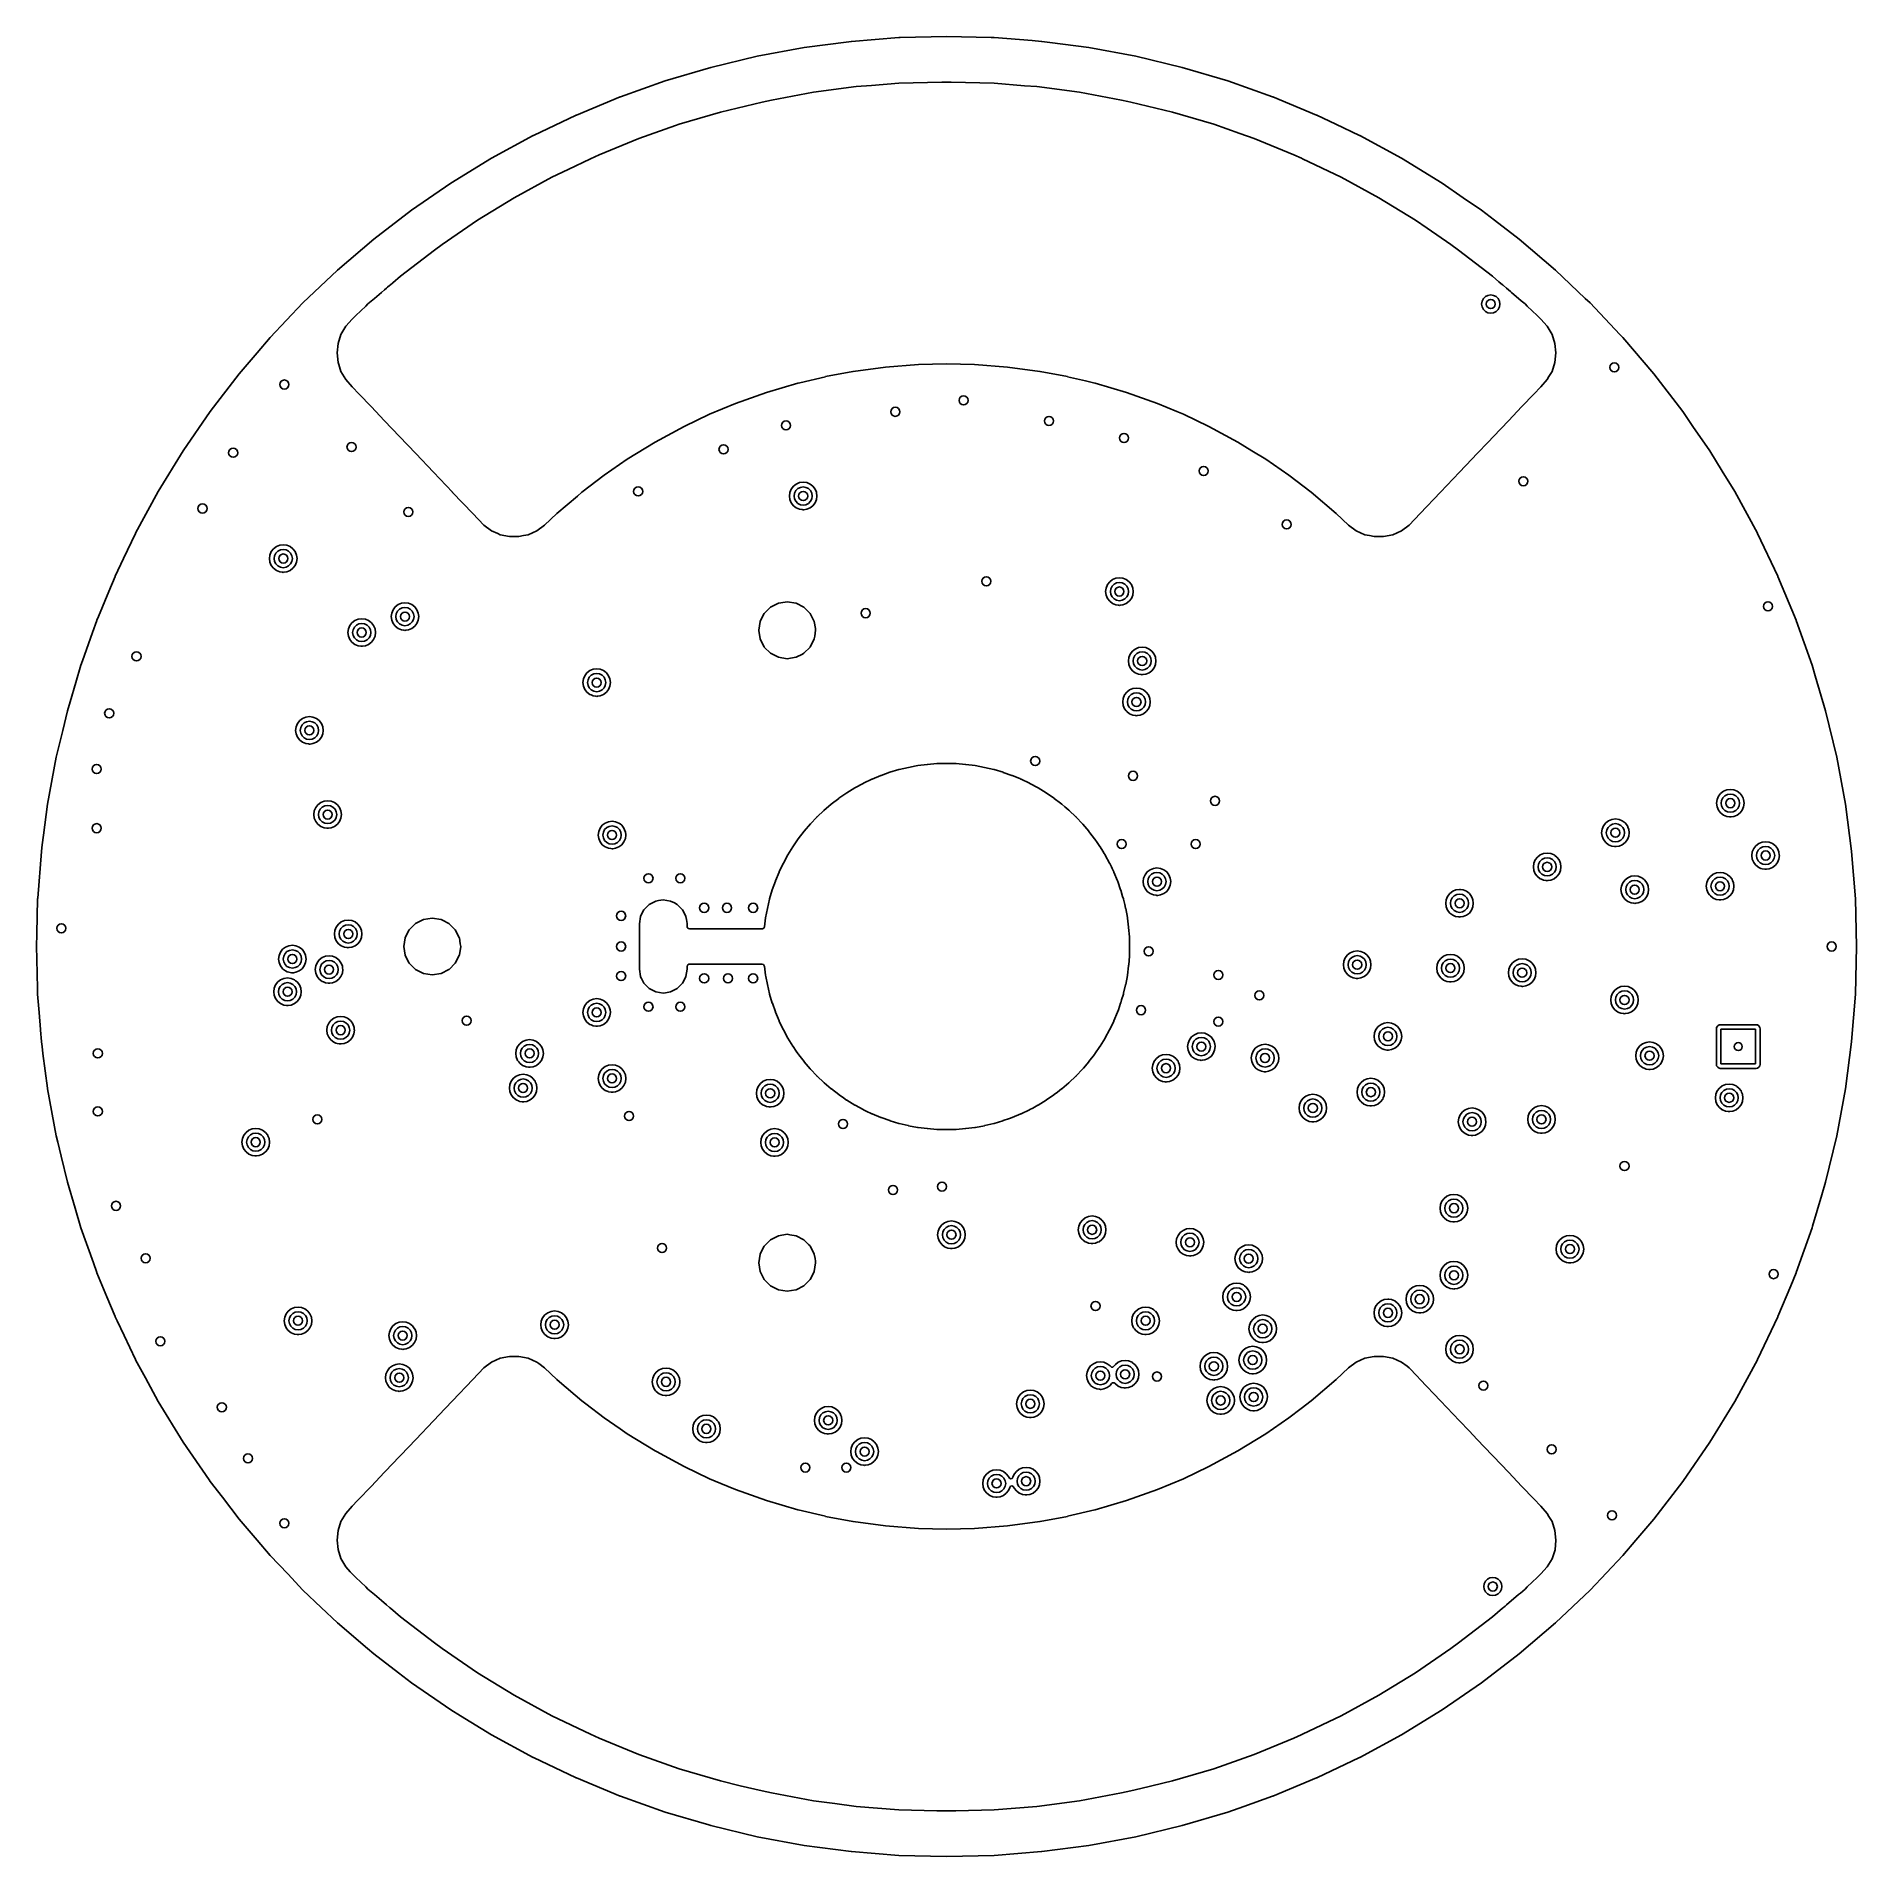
# Model space of a CAD drawing. Extents: x -1.57 to 1.57, y -1.57 to 1.57.
import ezdxf

# ---------------------------------------------------------------- set-up
doc = ezdxf.new("R2010")
doc.units = 0
doc.header["$MEASUREMENT"] = 0
doc.layers.add('BLACK', color=7, linetype='CONTINUOUS')

msp = doc.modelspace()

# ---------------------------------------------------------------- linework, layer by layer
at = {"layer": 'BLACK', "linetype": 'CONTINUOUS'}
for p, q in [((-0.0799, 1.5727), (0, 1.5748)), ((0, 1.5748), (0, 1.5748)), ((0, 1.5748), (0.0773, 1.5728)), ((-0.3274, 1.5404), (-0.2464, 1.5554)), ((-0.2464, 1.5554), (-0.2463, 1.5554)), ((-0.2463, 1.5554), (-0.1688, 1.5656)), ((-0.1688, 1.5656), (-0.1647, 1.5661)), ((-0.1647, 1.5661), (-0.1646, 1.5662)), ((-0.1646, 1.5662), (-0.1641, 1.5662)), ((-0.1641, 1.5662), (-0.0825, 1.5726)), ((-0.0825, 1.5726), (-0.0824, 1.5726)), ((-0.0824, 1.5726), (-0.0799, 1.5727)), ((0.0773, 1.5728), (0.0824, 1.5726)), ((0.0824, 1.5726), (0.0825, 1.5726)), ((0.0825, 1.5726), (0.148, 1.5675)), ((0.148, 1.5675), (0.1646, 1.5662)), ((0.1646, 1.5662), (0.1647, 1.5661)), ((0.1647, 1.5661), (0.1786, 1.5643)), ((0.1786, 1.5643), (0.2463, 1.5554)), ((0.2463, 1.5554), (0.2464, 1.5554)), ((0.2464, 1.5554), (0.3274, 1.5404)), ((-0.4866, 1.4977), (-0.4076, 1.5211)), ((-0.4076, 1.5211), (-0.4075, 1.5211)), ((-0.4075, 1.5211), (-0.3275, 1.5404)), ((-0.3275, 1.5404), (-0.3274, 1.5404)), ((0.3274, 1.5404), (0.3275, 1.5404)), ((0.3275, 1.5404), (0.4075, 1.5211)), ((0.4075, 1.5211), (0.4076, 1.5211)), ((0.4076, 1.5211), (0.4866, 1.4977)), ((-0.5643, 1.4702), (-0.4867, 1.4977)), ((-0.4867, 1.4977), (-0.4866, 1.4977)), ((-0.1564, 1.4879), (-0.2299, 1.4782)), ((-0.13, 1.49), (-0.1564, 1.4879)), ((-0.0824, 1.4937), (-0.13, 1.49)), ((-0.0082, 1.4956), (-0.0824, 1.4937)), ((-0.0824, 1.4937), (-0.0824, 1.4937)), ((-0.0824, 1.4937), (-0.0824, 1.4937)), ((0.0082, 1.4956), (-0.0082, 1.4956)), ((-0.0082, 1.4956), (-0.0082, 1.4956)), ((0.0824, 1.4937), (0.0082, 1.4956)), ((0.0082, 1.4956), (0.0082, 1.4956)), ((0.1352, 1.4895), (0.0824, 1.4937)), ((0.0824, 1.4937), (0.0824, 1.4937)), ((0.0824, 1.4937), (0.0824, 1.4937)), ((0.1564, 1.4879), (0.1352, 1.4895)), ((0.2299, 1.4782), (0.1564, 1.4879)), ((0.4866, 1.4977), (0.4867, 1.4977)), ((0.4867, 1.4977), (0.5643, 1.4702)), ((-0.6405, 1.4386), (-0.5644, 1.4702)), ((-0.5644, 1.4702), (-0.5643, 1.4702)), ((-0.319, 1.4612), (-0.3912, 1.4439)), ((-0.3029, 1.4647), (-0.319, 1.4612)), ((-0.2299, 1.4782), (-0.3029, 1.4647)), ((-0.3029, 1.4647), (-0.3029, 1.4647)), ((-0.2299, 1.4782), (-0.2299, 1.4782)), ((0.3029, 1.4647), (0.2299, 1.4782)), ((0.3139, 1.4623), (0.3029, 1.4647)), ((0.319, 1.4612), (0.3139, 1.4623)), ((0.3912, 1.4439), (0.319, 1.4612)), ((0.319, 1.4612), (0.319, 1.4612)), ((0.319, 1.4612), (0.319, 1.4612)), ((0.319, 1.4612), (0.319, 1.4612)), ((0.5643, 1.4702), (0.5644, 1.4702)), ((0.5644, 1.4702), (0.6405, 1.4386)), ((-0.7149, 1.4032), (-0.6406, 1.4386)), ((-0.6406, 1.4386), (-0.6405, 1.4386)), ((-0.469, 1.4204), (-0.5323, 1.3981)), ((-0.4623, 1.4228), (-0.469, 1.4204)), ((-0.3912, 1.4439), (-0.4623, 1.4228)), ((-0.4623, 1.4228), (-0.4623, 1.4228)), ((-0.4623, 1.4228), (-0.4623, 1.4228)), ((-0.3912, 1.4439), (-0.3912, 1.4439)), ((0.4623, 1.4228), (0.3912, 1.4439)), ((0.3912, 1.4439), (0.3912, 1.4439)), ((0.5074, 1.4069), (0.4623, 1.4228)), ((0.4623, 1.4228), (0.4623, 1.4228)), ((0.4623, 1.4228), (0.4623, 1.4228)), ((0.6405, 1.4386), (0.6406, 1.4386)), ((0.6406, 1.4386), (0.6736, 1.4228)), ((0.6736, 1.4228), (0.7149, 1.4032)), ((-0.7873, 1.3638), (-0.715, 1.4031)), ((-0.715, 1.4031), (-0.7149, 1.4032)), ((-0.5323, 1.3981), (-0.6008, 1.3697)), ((0.5323, 1.3981), (0.5074, 1.4069)), ((0.6008, 1.3697), (0.5323, 1.3981)), ((0.7149, 1.4032), (0.715, 1.4031)), ((0.715, 1.4031), (0.7873, 1.3638)), ((-0.8576, 1.3208), (-0.7874, 1.3638)), ((-0.7874, 1.3638), (-0.7873, 1.3638)), ((-0.6158, 1.363), (-0.6544, 1.3446)), ((-0.6008, 1.3697), (-0.6158, 1.363)), ((-0.6008, 1.3697), (-0.6008, 1.3697)), ((0.6141, 1.3638), (0.6008, 1.3697)), ((0.6008, 1.3697), (0.6008, 1.3697)), ((0.6158, 1.363), (0.6141, 1.3638)), ((0.6828, 1.331), (0.6158, 1.363)), ((0.7873, 1.3638), (0.7874, 1.3638)), ((0.7874, 1.3638), (0.8576, 1.3208)), ((-0.6828, 1.331), (-0.748, 1.2956)), ((-0.6544, 1.3446), (-0.6828, 1.331)), ((-0.6828, 1.331), (-0.6828, 1.331)), ((-0.6828, 1.331), (-0.6828, 1.331)), ((0.748, 1.2956), (0.6828, 1.331)), ((0.6828, 1.331), (0.6828, 1.331)), ((-0.9256, 1.2741), (-0.8577, 1.3207)), ((-0.8577, 1.3207), (-0.8576, 1.3208)), ((-0.748, 1.2956), (-0.8113, 1.2569)), ((0.8113, 1.2569), (0.748, 1.2956)), ((0.8576, 1.3208), (0.8577, 1.3207)), ((0.8577, 1.3207), (0.8942, 1.2956)), ((0.8942, 1.2956), (0.9256, 1.2741)), ((-0.991, 1.2239), (-0.9257, 1.274)), ((-0.9257, 1.274), (-0.9256, 1.2741)), ((0.9256, 1.2741), (0.9257, 1.274)), ((0.9257, 1.274), (0.948, 1.2569)), ((-0.8113, 1.2569), (-0.8725, 1.2148)), ((0.8316, 1.2429), (0.8113, 1.2569)), ((0.8725, 1.2148), (0.8316, 1.2429)), ((0.948, 1.2569), (0.991, 1.2239)), ((-1.0537, 1.1703), (-0.9911, 1.2238)), ((-0.9911, 1.2238), (-0.991, 1.2239)), ((-0.8858, 1.2051), (-0.9446, 1.16)), ((-0.8725, 1.2148), (-0.8858, 1.2051)), ((0.8858, 1.2051), (0.8725, 1.2148)), ((0.9446, 1.16), (0.8858, 1.2051)), ((0.8858, 1.2051), (0.8858, 1.2051)), ((0.991, 1.2239), (0.9911, 1.2238)), ((0.9911, 1.2238), (1.0537, 1.1703)), ((-1.1135, 1.1136), (-1.0538, 1.1703)), ((-1.0538, 1.1703), (-1.0537, 1.1703)), ((1.0537, 1.1703), (1.0538, 1.1703)), ((1.0538, 1.1703), (1.1053, 1.1214)), ((-0.9726, 1.1361), (-0.9777, 1.1318)), ((-0.969, 1.1392), (-0.9726, 1.1361)), ((-0.9671, 1.1408), (-0.969, 1.1392)), ((-0.9638, 1.1436), (-0.9671, 1.1408)), ((-0.962, 1.1451), (-0.9638, 1.1436)), ((-0.9583, 1.1483), (-0.962, 1.1451)), ((-0.9446, 1.16), (-0.9583, 1.1483)), ((-0.9446, 1.16), (-0.9446, 1.16)), ((0.956, 1.1503), (0.9446, 1.16)), ((0.962, 1.1451), (0.956, 1.1503)), ((0.9625, 1.1447), (0.962, 1.1451)), ((0.9638, 1.1436), (0.9625, 1.1447)), ((0.969, 1.1392), (0.9638, 1.1436)), ((0.9638, 1.1436), (0.9638, 1.1436)), ((0.9638, 1.1436), (0.9638, 1.1436)), ((0.976, 1.1332), (0.969, 1.1392)), ((-1.1703, 1.0538), (-1.1136, 1.1135)), ((-1.1136, 1.1135), (-1.1135, 1.1136)), ((-1.005, 1.1081), (-1.022, 1.0919)), ((-1.0011, 1.1118), (-1.005, 1.1081)), ((-0.9898, 1.1214), (-1.0011, 1.1118)), ((-1.0011, 1.1118), (-1.0011, 1.1118)), ((-0.9777, 1.1318), (-0.9898, 1.1214)), ((-0.9777, 1.1318), (-0.9777, 1.1318)), ((0.926, 1.1117), (0.9268, 1.1166)), ((0.9268, 1.1069), (0.926, 1.1117)), ((0.9268, 1.1166), (0.929, 1.121)), ((0.929, 1.1025), (0.9268, 1.1069)), ((0.929, 1.121), (0.9325, 1.1245)), ((0.9325, 1.099), (0.929, 1.1025)), ((0.9325, 1.1245), (0.9369, 1.1267)), ((0.9369, 1.1267), (0.9418, 1.1275)), ((0.9418, 1.1275), (0.9466, 1.1267)), ((0.9466, 1.1267), (0.951, 1.1245)), ((0.951, 1.1245), (0.9545, 1.121)), ((0.9545, 1.1025), (0.951, 1.099)), ((0.9545, 1.121), (0.9567, 1.1166)), ((0.9567, 1.1069), (0.9545, 1.1025)), ((0.9567, 1.1166), (0.9575, 1.1117)), ((0.9575, 1.1117), (0.9567, 1.1069)), ((0.9777, 1.1318), (0.976, 1.1332)), ((0.9864, 1.1243), (0.9777, 1.1318)), ((0.9777, 1.1318), (0.9777, 1.1318)), ((0.9898, 1.1214), (0.9864, 1.1243)), ((0.9946, 1.1173), (0.9898, 1.1214)), ((1.0011, 1.1118), (0.9946, 1.1173)), ((1.005, 1.1081), (1.0011, 1.1118)), ((1.0011, 1.1118), (1.0011, 1.1118)), ((1.022, 1.0919), (1.005, 1.1081)), ((1.1053, 1.1214), (1.1135, 1.1136)), ((1.1135, 1.1136), (1.1136, 1.1135)), ((1.1136, 1.1135), (1.1651, 1.0592)), ((-1.0395, 1.0735), (-1.0478, 1.0592)), ((-1.0285, 1.0857), (-1.0395, 1.0735)), ((-1.0395, 1.0735), (-1.0395, 1.0735)), ((-1.022, 1.0919), (-1.0285, 1.0857)), ((0.9369, 1.0967), (0.9325, 1.099)), ((0.9418, 1.096), (0.9369, 1.0967)), ((0.9466, 1.0967), (0.9418, 1.096)), ((0.951, 1.099), (0.9466, 1.0967)), ((1.0285, 1.0857), (1.022, 1.0919)), ((1.022, 1.0919), (1.022, 1.0919)), ((1.022, 1.0919), (1.022, 1.0919)), ((1.0395, 1.0735), (1.0285, 1.0857)), ((1.0285, 1.0857), (1.0285, 1.0857)), ((1.0478, 1.0592), (1.0395, 1.0735)), ((1.0395, 1.0735), (1.0395, 1.0735)), ((-1.1929, 1.0272), (-1.1703, 1.0537)), ((-1.1703, 1.0537), (-1.1703, 1.0538)), ((-1.0529, 1.0436), (-1.0546, 1.0272)), ((-1.0478, 1.0592), (-1.0529, 1.0436)), ((-1.0478, 1.0592), (-1.0478, 1.0592)), ((1.0529, 1.0436), (1.0478, 1.0592)), ((1.0478, 1.0592), (1.0478, 1.0592)), ((1.0478, 1.0592), (1.0478, 1.0592)), ((1.0546, 1.0272), (1.0529, 1.0436)), ((1.1651, 1.0592), (1.1703, 1.0538)), ((1.1703, 1.0538), (1.1703, 1.0537)), ((1.1703, 1.0537), (1.2238, 0.9911)), ((-1.2238, 0.9911), (-1.1929, 1.0272)), ((-1.0546, 1.0272), (-1.0546, 1.0272)), ((-1.0546, 1.0272), (-1.0529, 1.0108)), ((-1.0529, 1.0108), (-1.0516, 1.0068)), ((-0.0486, 1.0068), (-0.0001, 1.0081)), ((-0.0001, 1.0081), (0.0001, 1.0081)), ((0.0001, 1.0081), (0.0486, 1.0068)), ((1.0478, 0.9952), (1.0529, 1.0108)), ((1.0529, 1.0108), (1.0546, 1.0272)), ((-1.274, 0.9257), (-1.2239, 0.991)), ((-1.2239, 0.991), (-1.2238, 0.9911)), ((-1.0516, 1.0068), (-1.0478, 0.9952)), ((-1.0478, 0.9952), (-1.0478, 0.9952)), ((-1.0478, 0.9952), (-1.0395, 0.9809)), ((-1.0395, 0.9809), (-1.0395, 0.9809)), ((-1.0395, 0.9809), (-1.0395, 0.9809)), ((-1.0395, 0.9809), (-1.0395, 0.9809)), ((-1.0395, 0.9809), (-1.0285, 0.9687)), ((-0.2538, 0.9754), (-0.2096, 0.986)), ((-0.2096, 0.986), (-0.2095, 0.9861)), ((-0.2095, 0.9861), (-0.1618, 0.9949)), ((-0.1618, 0.9949), (-0.1617, 0.9949)), ((-0.1617, 0.9949), (-0.1054, 1.0024)), ((-0.1054, 1.0024), (-0.1053, 1.0024)), ((-0.1053, 1.0024), (-0.0487, 1.0068)), ((-0.0487, 1.0068), (-0.0486, 1.0068)), ((0.0486, 1.0068), (0.0487, 1.0068)), ((0.0487, 1.0068), (0.1053, 1.0024)), ((0.1053, 1.0024), (0.1054, 1.0024)), ((0.1054, 1.0024), (0.1617, 0.9949)), ((0.1617, 0.9949), (0.1618, 0.9949)), ((0.1618, 0.9949), (0.2095, 0.9861)), ((0.2095, 0.9861), (0.2096, 0.986)), ((0.2096, 0.986), (0.2408, 0.9786)), ((0.2408, 0.9786), (0.2569, 0.9747)), ((1.0285, 0.9687), (1.0395, 0.9809)), ((1.0395, 0.9809), (1.0425, 0.9861)), ((1.0425, 0.9861), (1.0478, 0.9952)), ((1.0478, 0.9952), (1.0478, 0.9952)), ((1.0478, 0.9952), (1.0478, 0.9952)), ((1.2238, 0.9911), (1.2238, 0.9911)), ((1.2238, 0.9911), (1.2239, 0.991)), ((1.2239, 0.991), (1.274, 0.9257)), ((-1.0285, 0.9687), (-1.0164, 0.9559)), ((-1.0164, 0.9559), (-0.9957, 0.9342)), ((-0.365, 0.9396), (-0.3115, 0.9585)), ((-0.3115, 0.9585), (-0.3114, 0.9586)), ((-0.3114, 0.9586), (-0.257, 0.9747)), ((-0.257, 0.9747), (-0.2569, 0.9747)), ((-0.2569, 0.9747), (-0.2538, 0.9754)), ((0.2569, 0.9747), (0.257, 0.9747)), ((0.257, 0.9747), (0.3114, 0.9586)), ((0.3114, 0.9586), (0.3115, 0.9585)), ((0.3115, 0.9585), (0.365, 0.9396)), ((0.9957, 0.9342), (1.0164, 0.9559)), ((1.0164, 0.9559), (1.0285, 0.9687)), ((-1.3207, 0.8577), (-1.2741, 0.9256)), ((-1.2741, 0.9256), (-1.274, 0.9257)), ((-0.9957, 0.9342), (-0.9957, 0.9342)), ((-0.9957, 0.9342), (-0.9957, 0.9342)), ((-0.9957, 0.9342), (-0.9725, 0.9097)), ((-0.4539, 0.9), (-0.4101, 0.9209)), ((-0.4101, 0.9209), (-0.41, 0.921)), ((-0.41, 0.921), (-0.3651, 0.9395)), ((-0.3651, 0.9395), (-0.365, 0.9396)), ((0.365, 0.9396), (0.3651, 0.9395)), ((0.3651, 0.9395), (0.3986, 0.9257)), ((0.3986, 0.9257), (0.41, 0.921)), ((0.41, 0.921), (0.4101, 0.9209)), ((0.4101, 0.9209), (0.4539, 0.9)), ((0.9725, 0.9097), (0.9957, 0.9342)), ((1.274, 0.9257), (1.2741, 0.9256)), ((1.2741, 0.9256), (1.2917, 0.9)), ((-0.9725, 0.9097), (-0.9467, 0.8825)), ((-0.9467, 0.8825), (-0.9467, 0.8825)), ((-0.9467, 0.8825), (-0.9467, 0.8825)), ((-0.9467, 0.8825), (-0.9184, 0.8528)), ((-0.5039, 0.8729), (-0.454, 0.9)), ((-0.454, 0.9), (-0.4539, 0.9)), ((0.4539, 0.9), (0.454, 0.9)), ((0.454, 0.9), (0.5039, 0.8729)), ((0.9375, 0.8728), (0.9467, 0.8825)), ((0.9467, 0.8825), (0.9725, 0.9097)), ((0.9467, 0.8825), (0.9467, 0.8825)), ((0.9467, 0.8825), (0.9467, 0.8825)), ((0.9467, 0.8825), (0.9467, 0.8825)), ((1.2917, 0.9), (1.3207, 0.8577)), ((-1.3638, 0.7874), (-1.3208, 0.8576)), ((-1.3208, 0.8576), (-1.3207, 0.8577)), ((-0.9184, 0.8528), (-0.8878, 0.8206)), ((-0.5524, 0.8431), (-0.504, 0.8728)), ((-0.504, 0.8728), (-0.5039, 0.8729)), ((0.5039, 0.8729), (0.504, 0.8728)), ((0.504, 0.8728), (0.5286, 0.8577)), ((0.5286, 0.8577), (0.5524, 0.8431)), ((0.9092, 0.8431), (0.9184, 0.8528)), ((0.9184, 0.8528), (0.9375, 0.8728)), ((1.3207, 0.8577), (1.3207, 0.8577)), ((1.3207, 0.8577), (1.3208, 0.8576)), ((1.3208, 0.8576), (1.3423, 0.8225)), ((-0.8878, 0.8206), (-0.8878, 0.8206)), ((-0.8878, 0.8206), (-0.8549, 0.7859)), ((-0.5925, 0.8156), (-0.5525, 0.8431)), ((-0.5525, 0.8431), (-0.5524, 0.8431)), ((0.5524, 0.8431), (0.5525, 0.8431)), ((0.5525, 0.8431), (0.5925, 0.8156)), ((0.8549, 0.7859), (0.8878, 0.8206)), ((0.8878, 0.8206), (0.9092, 0.8431)), ((1.3423, 0.8225), (1.3638, 0.7874)), ((-1.3638, 0.7873), (-1.3638, 0.7874)), ((-0.6311, 0.786), (-0.5926, 0.8155)), ((-0.5926, 0.8155), (-0.5925, 0.8156)), ((-0.2687, 0.7914), (-0.2711, 0.7857)), ((-0.2649, 0.7964), (-0.2687, 0.7914)), ((-0.2687, 0.7914), (-0.2687, 0.7914)), ((-0.26, 0.8002), (-0.2649, 0.7964)), ((-0.2649, 0.7964), (-0.2649, 0.7964)), ((-0.263, 0.7844), (-0.2608, 0.7888)), ((-0.2608, 0.7888), (-0.2573, 0.7923)), ((-0.2542, 0.8026), (-0.26, 0.8002)), ((-0.26, 0.8002), (-0.26, 0.8002)), ((-0.2573, 0.7923), (-0.2529, 0.7945)), ((-0.248, 0.8034), (-0.2542, 0.8026)), ((-0.2542, 0.8026), (-0.2542, 0.8026)), ((-0.2529, 0.7945), (-0.248, 0.7953)), ((-0.2419, 0.8026), (-0.248, 0.8034)), ((-0.248, 0.8034), (-0.248, 0.8034)), ((-0.248, 0.7953), (-0.2432, 0.7945)), ((-0.2432, 0.7945), (-0.2388, 0.7923)), ((-0.2361, 0.8002), (-0.2419, 0.8026)), ((-0.2419, 0.8026), (-0.2419, 0.8026)), ((-0.2388, 0.7923), (-0.2353, 0.7888)), ((-0.2312, 0.7964), (-0.2361, 0.8002)), ((-0.2353, 0.7888), (-0.2331, 0.7844)), ((-0.2274, 0.7914), (-0.2312, 0.7964)), ((-0.2312, 0.7964), (-0.2312, 0.7964)), ((-0.2312, 0.7964), (-0.2312, 0.7964)), ((-0.2312, 0.7964), (-0.2312, 0.7964)), ((-0.2312, 0.7964), (-0.2312, 0.7964)), ((-0.2251, 0.7859), (-0.2274, 0.7914)), ((-0.2274, 0.7914), (-0.2274, 0.7914)), ((0.5925, 0.8156), (0.5926, 0.8155)), ((0.5926, 0.8155), (0.6311, 0.786)), ((1.3638, 0.7874), (1.3638, 0.7873)), ((-1.4031, 0.715), (-1.3638, 0.7873)), ((-0.8549, 0.7859), (-0.8547, 0.7857)), ((-0.8547, 0.7857), (-0.8198, 0.749)), ((-0.6744, 0.749), (-0.6387, 0.7795)), ((-0.6387, 0.7795), (-0.6312, 0.7859)), ((-0.6312, 0.7859), (-0.6311, 0.786)), ((-0.2711, 0.7857), (-0.2719, 0.7795)), ((-0.2719, 0.7795), (-0.2719, 0.7795)), ((-0.2719, 0.7795), (-0.2711, 0.7734)), ((-0.2711, 0.7857), (-0.2711, 0.7857)), ((-0.2711, 0.7734), (-0.2711, 0.7734)), ((-0.2711, 0.7734), (-0.2687, 0.7676)), ((-0.2687, 0.7676), (-0.2687, 0.7676)), ((-0.2687, 0.7676), (-0.2687, 0.7676)), ((-0.2687, 0.7676), (-0.2649, 0.7627)), ((-0.2649, 0.7627), (-0.26, 0.7589)), ((-0.2638, 0.7795), (-0.263, 0.7844)), ((-0.263, 0.7747), (-0.2638, 0.7795)), ((-0.2608, 0.7703), (-0.263, 0.7747)), ((-0.2573, 0.7668), (-0.2608, 0.7703)), ((-0.26, 0.7589), (-0.2542, 0.7565)), ((-0.2529, 0.7645), (-0.2573, 0.7668)), ((-0.2542, 0.7565), (-0.2496, 0.7559)), ((-0.248, 0.7638), (-0.2529, 0.7645)), ((-0.2432, 0.7645), (-0.248, 0.7638)), ((-0.2468, 0.7558), (-0.2419, 0.7565)), ((-0.2388, 0.7668), (-0.2432, 0.7645)), ((-0.2419, 0.7565), (-0.2361, 0.7589)), ((-0.2353, 0.7703), (-0.2388, 0.7668)), ((-0.2361, 0.7589), (-0.2312, 0.7627)), ((-0.2331, 0.7747), (-0.2353, 0.7703)), ((-0.2331, 0.7844), (-0.2323, 0.7795)), ((-0.2323, 0.7795), (-0.2331, 0.7747)), ((-0.2312, 0.7627), (-0.2274, 0.7676)), ((-0.2274, 0.7676), (-0.225, 0.7734)), ((-0.225, 0.7857), (-0.2251, 0.7859)), ((-0.2242, 0.7795), (-0.225, 0.7857)), ((-0.225, 0.7734), (-0.2242, 0.7795)), ((0.6311, 0.786), (0.6312, 0.7859)), ((0.6312, 0.7859), (0.6744, 0.749)), ((0.8198, 0.749), (0.8549, 0.7859)), ((1.3638, 0.7873), (1.4031, 0.715)), ((-0.8198, 0.749), (-0.8198, 0.749)), ((-0.8198, 0.749), (-0.8198, 0.749)), ((-0.8198, 0.749), (-0.8008, 0.729)), ((-0.8008, 0.729), (-0.7875, 0.7193)), ((-0.7088, 0.7193), (-0.6955, 0.729)), ((-0.6955, 0.729), (-0.6744, 0.749)), ((-0.6744, 0.749), (-0.6744, 0.749)), ((-0.2496, 0.7559), (-0.248, 0.7557)), ((-0.248, 0.7557), (-0.2468, 0.7558)), ((-0.248, 0.7557), (-0.248, 0.7557)), ((-0.248, 0.7557), (-0.248, 0.7557)), ((0.6744, 0.749), (0.6744, 0.749)), ((0.6744, 0.749), (0.6955, 0.729)), ((0.6955, 0.729), (0.6955, 0.729)), ((0.6955, 0.729), (0.7088, 0.7193)), ((0.7875, 0.7193), (0.8008, 0.729)), ((0.8008, 0.729), (0.8198, 0.749)), ((-1.424, 0.6713), (-1.4032, 0.7149)), ((-1.4032, 0.7149), (-1.4031, 0.715)), ((-1.1538, 0.6943), (-1.1596, 0.6919)), ((-1.1476, 0.6951), (-1.1538, 0.6943)), ((-1.1538, 0.6943), (-1.1538, 0.6943)), ((-1.1415, 0.6943), (-1.1476, 0.6951)), ((-1.1476, 0.6951), (-1.1476, 0.6951)), ((-1.1357, 0.6919), (-1.1415, 0.6943)), ((-1.1415, 0.6943), (-1.1415, 0.6943)), ((-0.7875, 0.7193), (-0.7766, 0.7145)), ((-0.7766, 0.7145), (-0.7725, 0.7126)), ((-0.7725, 0.7126), (-0.7725, 0.7126)), ((-0.7725, 0.7126), (-0.7564, 0.7092)), ((-0.7564, 0.7092), (-0.7564, 0.7092)), ((-0.7564, 0.7092), (-0.7399, 0.7092)), ((-0.7399, 0.7092), (-0.7319, 0.7109)), ((-0.7399, 0.7092), (-0.7399, 0.7092)), ((-0.7319, 0.7109), (-0.7238, 0.7126)), ((-0.7238, 0.7126), (-0.7088, 0.7193)), ((-0.7238, 0.7126), (-0.7238, 0.7126)), ((-0.7238, 0.7126), (-0.7238, 0.7126)), ((0.7088, 0.7193), (0.7238, 0.7126)), ((0.7238, 0.7126), (0.7238, 0.7126)), ((0.7238, 0.7126), (0.7238, 0.7126)), ((0.7238, 0.7126), (0.7319, 0.7109)), ((0.7319, 0.7109), (0.7399, 0.7092)), ((0.7399, 0.7092), (0.7399, 0.7092)), ((0.7399, 0.7092), (0.7564, 0.7092)), ((0.7564, 0.7092), (0.7725, 0.7126)), ((0.7564, 0.7092), (0.7564, 0.7092)), ((0.7725, 0.7126), (0.7875, 0.7193)), ((1.4031, 0.715), (1.4032, 0.7149)), ((1.4032, 0.7149), (1.4386, 0.6406)), ((-1.4386, 0.6406), (-1.424, 0.6713)), ((-1.1707, 0.6774), (-1.1715, 0.6713)), ((-1.1715, 0.6713), (-1.1715, 0.6713)), ((-1.1715, 0.6713), (-1.1707, 0.6651)), ((-1.1683, 0.6832), (-1.1707, 0.6774)), ((-1.1707, 0.6774), (-1.1707, 0.6774)), ((-1.1707, 0.6651), (-1.1707, 0.6651)), ((-1.1707, 0.6651), (-1.1683, 0.6593)), ((-1.1645, 0.6881), (-1.1683, 0.6832)), ((-1.1683, 0.6832), (-1.1683, 0.6832)), ((-1.1596, 0.6919), (-1.1645, 0.6881)), ((-1.1645, 0.6881), (-1.1645, 0.6881)), ((-1.1634, 0.6713), (-1.1626, 0.6761)), ((-1.1626, 0.6664), (-1.1634, 0.6713)), ((-1.1626, 0.6761), (-1.1604, 0.6805)), ((-1.1604, 0.662), (-1.1626, 0.6664)), ((-1.1604, 0.6805), (-1.1569, 0.684)), ((-1.1569, 0.6585), (-1.1604, 0.662)), ((-1.1596, 0.6919), (-1.1596, 0.6919)), ((-1.1569, 0.684), (-1.1525, 0.6862)), ((-1.1525, 0.6862), (-1.1476, 0.687)), ((-1.1476, 0.687), (-1.1428, 0.6862)), ((-1.1428, 0.6862), (-1.1384, 0.684)), ((-1.1384, 0.684), (-1.1349, 0.6805)), ((-1.1349, 0.662), (-1.1384, 0.6585)), ((-1.1308, 0.6881), (-1.1357, 0.6919)), ((-1.1349, 0.6805), (-1.1327, 0.6761)), ((-1.1327, 0.6664), (-1.1349, 0.662)), ((-1.1327, 0.6761), (-1.1319, 0.6713)), ((-1.1319, 0.6713), (-1.1327, 0.6664)), ((-1.127, 0.6832), (-1.1308, 0.6881)), ((-1.1308, 0.6881), (-1.1308, 0.6881)), ((-1.1308, 0.6881), (-1.1308, 0.6881)), ((-1.1308, 0.6881), (-1.1308, 0.6881)), ((-1.1308, 0.6881), (-1.1308, 0.6881)), ((-1.1246, 0.6774), (-1.127, 0.6832)), ((-1.127, 0.6832), (-1.127, 0.6832)), ((-1.127, 0.6593), (-1.1246, 0.6651)), ((-1.1238, 0.6713), (-1.1246, 0.6774)), ((-1.1246, 0.6651), (-1.1238, 0.6713)), ((-1.4495, 0.6142), (-1.4386, 0.6405)), ((-1.4386, 0.6405), (-1.4386, 0.6406)), ((-1.1683, 0.6593), (-1.1683, 0.6593)), ((-1.1683, 0.6593), (-1.1683, 0.6593)), ((-1.1683, 0.6593), (-1.1645, 0.6544)), ((-1.1645, 0.6544), (-1.1596, 0.6506)), ((-1.1596, 0.6506), (-1.1538, 0.6482)), ((-1.1525, 0.6563), (-1.1569, 0.6585)), ((-1.1538, 0.6482), (-1.1492, 0.6476)), ((-1.1476, 0.6555), (-1.1525, 0.6563)), ((-1.1492, 0.6476), (-1.1476, 0.6474)), ((-1.1428, 0.6563), (-1.1476, 0.6555)), ((-1.1476, 0.6474), (-1.1464, 0.6476)), ((-1.1476, 0.6474), (-1.1476, 0.6474)), ((-1.1476, 0.6474), (-1.1476, 0.6474)), ((-1.1464, 0.6476), (-1.1415, 0.6482)), ((-1.1384, 0.6585), (-1.1428, 0.6563)), ((-1.1415, 0.6482), (-1.1357, 0.6506)), ((-1.1357, 0.6506), (-1.1308, 0.6544)), ((-1.1308, 0.6544), (-1.127, 0.6593)), ((0.2824, 0.631), (0.2786, 0.6261)), ((0.2873, 0.6348), (0.2824, 0.631)), ((0.2824, 0.631), (0.2824, 0.631)), ((0.293, 0.6372), (0.2873, 0.6348)), ((0.2873, 0.6348), (0.2873, 0.6348)), ((0.2992, 0.638), (0.293, 0.6372)), ((0.293, 0.6372), (0.293, 0.6372)), ((0.2943, 0.6292), (0.2992, 0.6299)), ((0.3054, 0.6372), (0.2992, 0.638)), ((0.2992, 0.638), (0.2992, 0.638)), ((0.2992, 0.6299), (0.3041, 0.6292)), ((0.3111, 0.6348), (0.3054, 0.6372)), ((0.3054, 0.6372), (0.3054, 0.6372)), ((0.3161, 0.631), (0.3111, 0.6348)), ((0.3199, 0.6261), (0.3161, 0.631)), ((0.3161, 0.631), (0.3161, 0.631)), ((0.3161, 0.631), (0.3161, 0.631)), ((0.3161, 0.631), (0.3161, 0.631)), ((0.3161, 0.631), (0.3161, 0.631)), ((1.4386, 0.6406), (1.4386, 0.6405)), ((1.4386, 0.6405), (1.4702, 0.5644)), ((-1.4675, 0.5709), (-1.4495, 0.6142)), ((0.2762, 0.6203), (0.2754, 0.6142)), ((0.2754, 0.6142), (0.2754, 0.6142)), ((0.2754, 0.6142), (0.2762, 0.608)), ((0.2786, 0.6261), (0.2762, 0.6203)), ((0.2762, 0.6203), (0.2762, 0.6203)), ((0.2762, 0.608), (0.2762, 0.608)), ((0.2762, 0.608), (0.2786, 0.6022)), ((0.2786, 0.6261), (0.2786, 0.6261)), ((0.2786, 0.6022), (0.2786, 0.6022)), ((0.2786, 0.6022), (0.2786, 0.6022)), ((0.2786, 0.6022), (0.2824, 0.5973)), ((0.2835, 0.6142), (0.2842, 0.619)), ((0.2842, 0.6093), (0.2835, 0.6142)), ((0.2842, 0.619), (0.2865, 0.6234)), ((0.2865, 0.6049), (0.2842, 0.6093)), ((0.2865, 0.6234), (0.29, 0.6269)), ((0.29, 0.6014), (0.2865, 0.6049)), ((0.29, 0.6269), (0.2943, 0.6292)), ((0.2943, 0.5992), (0.29, 0.6014)), ((0.2992, 0.5984), (0.2943, 0.5992)), ((0.3041, 0.5992), (0.2992, 0.5984)), ((0.3041, 0.6292), (0.3085, 0.6269)), ((0.3085, 0.6014), (0.3041, 0.5992)), ((0.3085, 0.6269), (0.312, 0.6234)), ((0.312, 0.6049), (0.3085, 0.6014)), ((0.312, 0.6234), (0.3142, 0.619)), ((0.3142, 0.6093), (0.312, 0.6049)), ((0.3142, 0.619), (0.315, 0.6142)), ((0.315, 0.6142), (0.3142, 0.6093)), ((0.3161, 0.5973), (0.3199, 0.6022)), ((0.3222, 0.6203), (0.3199, 0.6261)), ((0.3199, 0.6261), (0.3199, 0.6261)), ((0.3199, 0.6022), (0.3222, 0.608)), ((0.3231, 0.6142), (0.3222, 0.6203)), ((0.3222, 0.608), (0.3231, 0.6142)), ((-1.4702, 0.5644), (-1.4675, 0.5709)), ((-1.0118, 0.5672), (-1.018, 0.5663)), ((-1.0056, 0.5663), (-1.0118, 0.5672)), ((-1.0118, 0.5672), (-1.0118, 0.5672)), ((-0.96, 0.577), (-0.9609, 0.5709)), ((-0.9609, 0.5709), (-0.9609, 0.5709)), ((-0.9609, 0.5709), (-0.96, 0.5647)), ((-0.9577, 0.5828), (-0.96, 0.577)), ((-0.96, 0.577), (-0.96, 0.577)), ((-0.9539, 0.5877), (-0.9577, 0.5828)), ((-0.9577, 0.5828), (-0.9577, 0.5828)), ((-0.9489, 0.5915), (-0.9539, 0.5877)), ((-0.9539, 0.5877), (-0.9539, 0.5877)), ((-0.9528, 0.5709), (-0.952, 0.5757)), ((-0.952, 0.566), (-0.9528, 0.5709)), ((-0.952, 0.5757), (-0.9497, 0.5801)), ((-0.9497, 0.5801), (-0.9463, 0.5836)), ((-0.9432, 0.5939), (-0.9489, 0.5915)), ((-0.9489, 0.5915), (-0.9489, 0.5915)), ((-0.9463, 0.5836), (-0.9419, 0.5858)), ((-0.937, 0.5947), (-0.9432, 0.5939)), ((-0.9432, 0.5939), (-0.9432, 0.5939)), ((-0.9419, 0.5858), (-0.937, 0.5866)), ((-0.9308, 0.5939), (-0.937, 0.5947)), ((-0.937, 0.5947), (-0.937, 0.5947)), ((-0.937, 0.5866), (-0.9321, 0.5858)), ((-0.9321, 0.5858), (-0.9278, 0.5836)), ((-0.9251, 0.5915), (-0.9308, 0.5939)), ((-0.9308, 0.5939), (-0.9308, 0.5939)), ((-0.9278, 0.5836), (-0.9243, 0.5801)), ((-0.9201, 0.5877), (-0.9251, 0.5915)), ((-0.9243, 0.5801), (-0.922, 0.5757)), ((-0.922, 0.5757), (-0.9213, 0.5709)), ((-0.9213, 0.5709), (-0.922, 0.566)), ((-0.9164, 0.5828), (-0.9201, 0.5877)), ((-0.9201, 0.5877), (-0.9201, 0.5877)), ((-0.9201, 0.5877), (-0.9201, 0.5877)), ((-0.9201, 0.5877), (-0.9201, 0.5877)), ((-0.9201, 0.5877), (-0.9201, 0.5877)), ((-0.914, 0.577), (-0.9164, 0.5828)), ((-0.9164, 0.5828), (-0.9164, 0.5828)), ((-0.9132, 0.5709), (-0.914, 0.577)), ((-0.914, 0.5647), (-0.9132, 0.5709)), ((-0.3181, 0.5709), (-0.3224, 0.5625)), ((-0.3155, 0.5761), (-0.3181, 0.5709)), ((-0.3154, 0.5762), (-0.3155, 0.5761)), ((-0.3046, 0.587), (-0.3154, 0.5762)), ((-0.3154, 0.5762), (-0.3154, 0.5762)), ((-0.3154, 0.5762), (-0.3154, 0.5762)), ((-0.3045, 0.5871), (-0.3046, 0.587)), ((-0.2909, 0.594), (-0.3045, 0.5871)), ((-0.3045, 0.5871), (-0.3045, 0.5871)), ((-0.3045, 0.5871), (-0.3045, 0.5871)), ((-0.3045, 0.5871), (-0.3045, 0.5871)), ((-0.2908, 0.5941), (-0.2909, 0.594)), ((-0.2907, 0.5941), (-0.2908, 0.5941)), ((-0.2908, 0.5941), (-0.2908, 0.5941)), ((-0.2908, 0.5941), (-0.2908, 0.5941)), ((-0.2867, 0.5947), (-0.2907, 0.5941)), ((-0.2757, 0.5965), (-0.2867, 0.5947)), ((-0.2756, 0.5965), (-0.2757, 0.5965)), ((-0.2755, 0.5965), (-0.2756, 0.5965)), ((-0.2604, 0.5941), (-0.2755, 0.5965)), ((-0.2603, 0.594), (-0.2604, 0.5941)), ((-0.2604, 0.5941), (-0.2604, 0.5941)), ((-0.2604, 0.5941), (-0.2604, 0.5941)), ((-0.2604, 0.5941), (-0.2604, 0.5941)), ((-0.2467, 0.5871), (-0.2603, 0.594)), ((-0.2466, 0.587), (-0.2467, 0.5871)), ((-0.2467, 0.5871), (-0.2467, 0.5871)), ((-0.2358, 0.5762), (-0.2466, 0.587)), ((-0.2357, 0.5761), (-0.2358, 0.5762)), ((-0.2358, 0.5762), (-0.2358, 0.5762)), ((-0.2358, 0.5762), (-0.2358, 0.5762)), ((-0.2288, 0.5625), (-0.2357, 0.5761)), ((0.2824, 0.5973), (0.2873, 0.5935)), ((0.2873, 0.5935), (0.293, 0.5911)), ((0.293, 0.5911), (0.2977, 0.5905)), ((0.2977, 0.5905), (0.2992, 0.5903)), ((0.2992, 0.5903), (0.3004, 0.5905)), ((0.2992, 0.5903), (0.2992, 0.5903)), ((0.2992, 0.5903), (0.2992, 0.5903)), ((0.3004, 0.5905), (0.3054, 0.5911)), ((0.3054, 0.5911), (0.3111, 0.5935)), ((0.3111, 0.5935), (0.3161, 0.5973)), ((-1.4951, 0.4941), (-1.4776, 0.5433)), ((-1.4776, 0.5433), (-1.4702, 0.5643)), ((-1.4702, 0.5643), (-1.4702, 0.5644)), ((-1.0348, 0.5495), (-1.0357, 0.5433)), ((-1.0357, 0.5433), (-1.0357, 0.5433)), ((-1.0357, 0.5433), (-1.0348, 0.5371)), ((-1.0325, 0.5552), (-1.0348, 0.5495)), ((-1.0348, 0.5495), (-1.0348, 0.5495)), ((-1.0348, 0.5371), (-1.0348, 0.5371)), ((-1.0348, 0.5371), (-1.0325, 0.5314)), ((-1.0287, 0.5602), (-1.0325, 0.5552)), ((-1.0325, 0.5552), (-1.0325, 0.5552)), ((-1.0237, 0.564), (-1.0287, 0.5602)), ((-1.0287, 0.5602), (-1.0287, 0.5602)), ((-1.0276, 0.5433), (-1.0268, 0.5482)), ((-1.0268, 0.5384), (-1.0276, 0.5433)), ((-1.0268, 0.5482), (-1.0246, 0.5526)), ((-1.0246, 0.5341), (-1.0268, 0.5384)), ((-1.0246, 0.5526), (-1.0211, 0.556)), ((-1.018, 0.5663), (-1.0237, 0.564)), ((-1.0237, 0.564), (-1.0237, 0.564)), ((-1.0211, 0.556), (-1.0167, 0.5583)), ((-1.018, 0.5663), (-1.018, 0.5663)), ((-1.0167, 0.5583), (-1.0118, 0.5591)), ((-1.0118, 0.5591), (-1.0069, 0.5583)), ((-1.0069, 0.5583), (-1.0026, 0.556)), ((-0.9999, 0.564), (-1.0056, 0.5663)), ((-1.0056, 0.5663), (-1.0056, 0.5663)), ((-1.0026, 0.556), (-0.9991, 0.5526)), ((-0.9979, 0.5625), (-0.9999, 0.564)), ((-0.9999, 0.564), (-0.9999, 0.564)), ((-0.9999, 0.564), (-0.9999, 0.564)), ((-0.9991, 0.5526), (-0.9968, 0.5482)), ((-0.9968, 0.5384), (-0.9991, 0.5341)), ((-0.995, 0.5602), (-0.9979, 0.5625)), ((-0.9968, 0.5482), (-0.9961, 0.5433)), ((-0.9961, 0.5433), (-0.9968, 0.5384)), ((-0.9949, 0.5602), (-0.995, 0.5602)), ((-0.995, 0.5602), (-0.995, 0.5602)), ((-0.995, 0.5602), (-0.995, 0.5602)), ((-0.9912, 0.5552), (-0.9949, 0.5602)), ((-0.9949, 0.5602), (-0.9949, 0.5602)), ((-0.9888, 0.5495), (-0.9912, 0.5552)), ((-0.9912, 0.5552), (-0.9912, 0.5552)), ((-0.9912, 0.5314), (-0.9888, 0.5371)), ((-0.988, 0.5433), (-0.9888, 0.5495)), ((-0.9888, 0.5371), (-0.988, 0.5433)), ((-0.96, 0.5647), (-0.96, 0.5647)), ((-0.96, 0.5647), (-0.9577, 0.5589)), ((-0.9577, 0.5589), (-0.9577, 0.5589)), ((-0.9577, 0.5589), (-0.9548, 0.5552)), ((-0.9548, 0.5552), (-0.9539, 0.554)), ((-0.9539, 0.554), (-0.9489, 0.5502)), ((-0.9497, 0.5616), (-0.952, 0.566)), ((-0.9463, 0.5581), (-0.9497, 0.5616)), ((-0.9489, 0.5502), (-0.9489, 0.5502)), ((-0.9489, 0.5502), (-0.9489, 0.5502)), ((-0.9489, 0.5502), (-0.9432, 0.5478)), ((-0.9419, 0.5559), (-0.9463, 0.5581)), ((-0.9432, 0.5478), (-0.9432, 0.5478)), ((-0.9432, 0.5478), (-0.9388, 0.5473)), ((-0.937, 0.5551), (-0.9419, 0.5559)), ((-0.9388, 0.5473), (-0.937, 0.547)), ((-0.9321, 0.5559), (-0.937, 0.5551)), ((-0.937, 0.547), (-0.9358, 0.5472)), ((-0.937, 0.547), (-0.937, 0.547)), ((-0.937, 0.547), (-0.937, 0.547)), ((-0.9358, 0.5472), (-0.9353, 0.5472)), ((-0.9353, 0.5472), (-0.9308, 0.5478)), ((-0.9278, 0.5581), (-0.9321, 0.5559)), ((-0.9308, 0.5478), (-0.9251, 0.5502)), ((-0.9243, 0.5616), (-0.9278, 0.5581)), ((-0.9251, 0.5502), (-0.9201, 0.554)), ((-0.922, 0.566), (-0.9243, 0.5616)), ((-0.9201, 0.554), (-0.9164, 0.5589)), ((-0.9164, 0.5589), (-0.914, 0.5647)), ((-0.3224, 0.5624), (-0.3248, 0.5473)), ((-0.3248, 0.5473), (-0.3248, 0.5472)), ((-0.3248, 0.5472), (-0.3248, 0.547)), ((-0.3248, 0.5472), (-0.3248, 0.5472)), ((-0.3248, 0.547), (-0.3224, 0.5321)), ((-0.3224, 0.5625), (-0.3224, 0.5625)), ((-0.3224, 0.5625), (-0.3224, 0.5625)), ((-0.3224, 0.5625), (-0.3224, 0.5624)), ((-0.3224, 0.5624), (-0.3224, 0.5624)), ((-0.2288, 0.5624), (-0.2288, 0.5625)), ((-0.2288, 0.5625), (-0.2288, 0.5625)), ((-0.2268, 0.5502), (-0.2288, 0.5624)), ((-0.2288, 0.5321), (-0.228, 0.5371)), ((-0.228, 0.5371), (-0.2264, 0.5472)), ((-0.2264, 0.5473), (-0.2268, 0.5502)), ((-0.2264, 0.5472), (-0.2264, 0.5473)), ((-0.2264, 0.5473), (-0.2264, 0.5473)), ((-0.2264, 0.5472), (-0.2264, 0.5472)), ((1.4702, 0.5644), (1.4702, 0.5643)), ((1.4702, 0.5643), (1.4977, 0.4867)), ((-1.0325, 0.5314), (-1.0325, 0.5314)), ((-1.0325, 0.5314), (-1.0325, 0.5314)), ((-1.0325, 0.5314), (-1.0287, 0.5264)), ((-1.0287, 0.5264), (-1.0237, 0.5227)), ((-1.0211, 0.5306), (-1.0246, 0.5341)), ((-1.0237, 0.5227), (-1.018, 0.5203)), ((-1.0167, 0.5283), (-1.0211, 0.5306)), ((-1.018, 0.5203), (-1.0133, 0.5197)), ((-1.0118, 0.5276), (-1.0167, 0.5283)), ((-1.0133, 0.5197), (-1.0118, 0.5195)), ((-1.0069, 0.5283), (-1.0118, 0.5276)), ((-1.0118, 0.5195), (-1.0106, 0.5196)), ((-1.0118, 0.5195), (-1.0118, 0.5195)), ((-1.0118, 0.5195), (-1.0118, 0.5195)), ((-1.0106, 0.5196), (-1.0056, 0.5203)), ((-1.0026, 0.5306), (-1.0069, 0.5283)), ((-1.0056, 0.5203), (-0.9999, 0.5227)), ((-0.9991, 0.5341), (-1.0026, 0.5306)), ((-0.9999, 0.5227), (-0.995, 0.5264)), ((-0.995, 0.5264), (-0.9912, 0.5314)), ((-0.3224, 0.5321), (-0.3224, 0.532)), ((-0.3224, 0.532), (-0.3224, 0.532)), ((-0.3224, 0.532), (-0.3224, 0.532)), ((-0.3224, 0.532), (-0.3224, 0.532)), ((-0.3224, 0.532), (-0.3155, 0.5184)), ((-0.3155, 0.5184), (-0.3154, 0.5183)), ((-0.3154, 0.5183), (-0.3154, 0.5182)), ((-0.3154, 0.5182), (-0.3046, 0.5075)), ((-0.3046, 0.5075), (-0.3045, 0.5074)), ((-0.3045, 0.5074), (-0.3045, 0.5074)), ((-0.3045, 0.5074), (-0.3045, 0.5074)), ((-0.3045, 0.5074), (-0.2909, 0.5005)), ((-0.2603, 0.5005), (-0.2494, 0.506)), ((-0.2494, 0.506), (-0.2467, 0.5074)), ((-0.2467, 0.5074), (-0.2467, 0.5074)), ((-0.2467, 0.5074), (-0.2466, 0.5074)), ((-0.2466, 0.5075), (-0.2358, 0.5182)), ((-0.2466, 0.5074), (-0.2466, 0.5075)), ((-0.2358, 0.5183), (-0.2357, 0.5184)), ((-0.2358, 0.5182), (-0.2358, 0.5183)), ((-0.2358, 0.5183), (-0.2358, 0.5183)), ((-0.2357, 0.5184), (-0.2288, 0.532)), ((-0.2288, 0.532), (-0.2288, 0.5321)), ((-0.2288, 0.532), (-0.2288, 0.532)), ((-0.2288, 0.532), (-0.2288, 0.532)), ((0.3179, 0.506), (0.3155, 0.5003)), ((0.3217, 0.511), (0.3179, 0.506)), ((0.3179, 0.506), (0.3179, 0.506)), ((0.3267, 0.5147), (0.3217, 0.511)), ((0.3217, 0.511), (0.3217, 0.511)), ((0.3258, 0.5034), (0.3293, 0.5068)), ((0.3324, 0.5171), (0.3267, 0.5147)), ((0.3267, 0.5147), (0.3267, 0.5147)), ((0.3293, 0.5068), (0.3337, 0.5091)), ((0.3386, 0.5179), (0.3324, 0.5171)), ((0.3324, 0.5171), (0.3324, 0.5171)), ((0.3337, 0.5091), (0.3386, 0.5098)), ((0.3448, 0.5171), (0.3386, 0.5179)), ((0.3386, 0.5179), (0.3386, 0.5179)), ((0.3386, 0.5098), (0.3434, 0.5091)), ((0.3434, 0.5091), (0.3478, 0.5068)), ((0.3505, 0.5147), (0.3448, 0.5171)), ((0.3448, 0.5171), (0.3448, 0.5171)), ((0.3478, 0.5068), (0.3513, 0.5034)), ((0.3554, 0.511), (0.3505, 0.5147)), ((0.3592, 0.506), (0.3554, 0.511)), ((0.3554, 0.511), (0.3554, 0.511)), ((0.3554, 0.511), (0.3554, 0.511)), ((0.3554, 0.511), (0.3554, 0.511)), ((0.3554, 0.511), (0.3554, 0.511)), ((0.3616, 0.5004), (0.3592, 0.506)), ((0.3592, 0.506), (0.3592, 0.506)), ((-1.5066, 0.4567), (-1.4977, 0.4866)), ((-1.4977, 0.4867), (-1.4951, 0.4941)), ((-1.4977, 0.4866), (-1.4977, 0.4867)), ((-0.6222, 0.4736), (-0.626, 0.4686)), ((-0.6173, 0.4773), (-0.6222, 0.4736)), ((-0.6222, 0.4736), (-0.6222, 0.4736)), ((-0.6115, 0.4797), (-0.6173, 0.4773)), ((-0.6173, 0.4773), (-0.6173, 0.4773)), ((-0.6053, 0.4805), (-0.6115, 0.4797)), ((-0.6115, 0.4797), (-0.6115, 0.4797)), ((-0.6102, 0.4717), (-0.6053, 0.4724)), ((-0.5992, 0.4797), (-0.6053, 0.4805)), ((-0.6053, 0.4805), (-0.6053, 0.4805)), ((-0.6053, 0.4724), (-0.6005, 0.4717)), ((-0.5934, 0.4773), (-0.5992, 0.4797)), ((-0.5992, 0.4797), (-0.5992, 0.4797)), ((-0.5913, 0.4757), (-0.5934, 0.4773)), ((-0.5934, 0.4773), (-0.5934, 0.4773)), ((-0.5934, 0.4773), (-0.5934, 0.4773)), ((-0.5885, 0.4736), (-0.5913, 0.4757)), ((-0.5847, 0.4686), (-0.5885, 0.4736)), ((-0.5885, 0.4736), (-0.5885, 0.4736)), ((-0.5885, 0.4736), (-0.5885, 0.4736)), ((-0.5885, 0.4736), (-0.5885, 0.4736)), ((-0.5885, 0.4736), (-0.5885, 0.4736)), ((-0.2909, 0.5005), (-0.2908, 0.5004)), ((-0.2908, 0.5004), (-0.2907, 0.5004)), ((-0.2907, 0.5004), (-0.2757, 0.498)), ((-0.2757, 0.498), (-0.2756, 0.498)), ((-0.2756, 0.498), (-0.2756, 0.498)), ((-0.2756, 0.498), (-0.2755, 0.498)), ((-0.2755, 0.498), (-0.2605, 0.5004)), ((-0.2605, 0.5004), (-0.2604, 0.5004)), ((-0.2604, 0.5004), (-0.2603, 0.5005)), ((-0.2604, 0.5004), (-0.2604, 0.5004)), ((0.3155, 0.5003), (0.3147, 0.4941)), ((0.3147, 0.4941), (0.3147, 0.4941)), ((0.3147, 0.4941), (0.3155, 0.4879)), ((0.3155, 0.5003), (0.3155, 0.5003)), ((0.3155, 0.4879), (0.3155, 0.4879)), ((0.3155, 0.4879), (0.3179, 0.4822)), ((0.3179, 0.4822), (0.3179, 0.4822)), ((0.3179, 0.4822), (0.3217, 0.4772)), ((0.3217, 0.4772), (0.3217, 0.4772)), ((0.3217, 0.4772), (0.3267, 0.4734)), ((0.3228, 0.4941), (0.3236, 0.499)), ((0.3236, 0.4892), (0.3228, 0.4941)), ((0.3236, 0.499), (0.3258, 0.5034)), ((0.3258, 0.4848), (0.3236, 0.4892)), ((0.3293, 0.4814), (0.3258, 0.4848)), ((0.3267, 0.4734), (0.3324, 0.4711)), ((0.3337, 0.4791), (0.3293, 0.4814)), ((0.3386, 0.4783), (0.3337, 0.4791)), ((0.3434, 0.4791), (0.3386, 0.4783)), ((0.3478, 0.4814), (0.3434, 0.4791)), ((0.3448, 0.4711), (0.3505, 0.4734)), ((0.3513, 0.4848), (0.3478, 0.4814)), ((0.3505, 0.4734), (0.3554, 0.4772)), ((0.3513, 0.5034), (0.3536, 0.499)), ((0.3536, 0.4892), (0.3513, 0.4848)), ((0.3536, 0.499), (0.3543, 0.4941)), ((0.3543, 0.4941), (0.3536, 0.4892)), ((0.3554, 0.4772), (0.3592, 0.4822)), ((0.3592, 0.4822), (0.3616, 0.4879)), ((0.3616, 0.5003), (0.3616, 0.5004)), ((0.3624, 0.4941), (0.3616, 0.5003)), ((0.3616, 0.4879), (0.3624, 0.4941)), ((1.4977, 0.4867), (1.4977, 0.4866)), ((1.4977, 0.4866), (1.503, 0.4686)), ((-1.5165, 0.4232), (-1.5066, 0.4567)), ((-0.6284, 0.4629), (-0.6292, 0.4567)), ((-0.6292, 0.4567), (-0.6292, 0.4567)), ((-0.6292, 0.4567), (-0.6284, 0.4505)), ((-0.626, 0.4686), (-0.6284, 0.4629)), ((-0.6284, 0.4629), (-0.6284, 0.4629)), ((-0.6284, 0.4505), (-0.6284, 0.4505)), ((-0.6284, 0.4505), (-0.626, 0.4448)), ((-0.626, 0.4686), (-0.626, 0.4686)), ((-0.626, 0.4448), (-0.626, 0.4448)), ((-0.626, 0.4448), (-0.6253, 0.4439)), ((-0.6253, 0.4439), (-0.6222, 0.4398)), ((-0.6211, 0.4567), (-0.6203, 0.4616)), ((-0.6203, 0.4518), (-0.6211, 0.4567)), ((-0.6203, 0.4616), (-0.6181, 0.4659)), ((-0.6181, 0.4474), (-0.6203, 0.4518)), ((-0.6181, 0.4659), (-0.6146, 0.4694)), ((-0.6146, 0.444), (-0.6181, 0.4474)), ((-0.6146, 0.4694), (-0.6102, 0.4717)), ((-0.6102, 0.4417), (-0.6146, 0.444)), ((-0.6053, 0.4409), (-0.6102, 0.4417)), ((-0.6005, 0.4417), (-0.6053, 0.4409)), ((-0.6005, 0.4717), (-0.5961, 0.4694)), ((-0.5961, 0.444), (-0.6005, 0.4417)), ((-0.5961, 0.4694), (-0.5926, 0.4659)), ((-0.5926, 0.4474), (-0.5961, 0.444)), ((-0.5926, 0.4659), (-0.5904, 0.4616)), ((-0.5904, 0.4518), (-0.5926, 0.4474)), ((-0.5904, 0.4616), (-0.5896, 0.4567)), ((-0.5896, 0.4567), (-0.5904, 0.4518)), ((-0.5885, 0.4398), (-0.5847, 0.4448)), ((-0.5823, 0.4629), (-0.5847, 0.4686)), ((-0.5847, 0.4686), (-0.5847, 0.4686)), ((-0.5847, 0.4448), (-0.5823, 0.4505)), ((-0.5815, 0.4567), (-0.5823, 0.4629)), ((-0.5823, 0.4505), (-0.5815, 0.4567)), ((0.3168, 0.4439), (0.3119, 0.4401)), ((0.3226, 0.4463), (0.3168, 0.4439)), ((0.3168, 0.4439), (0.3168, 0.4439)), ((0.3287, 0.4471), (0.3226, 0.4463)), ((0.3226, 0.4463), (0.3226, 0.4463)), ((0.3349, 0.4463), (0.3287, 0.4471)), ((0.3287, 0.4471), (0.3287, 0.4471)), ((0.3324, 0.4711), (0.337, 0.4705)), ((0.3407, 0.4439), (0.3349, 0.4463)), ((0.3349, 0.4463), (0.3349, 0.4463)), ((0.337, 0.4705), (0.3386, 0.4702)), ((0.3386, 0.4702), (0.3398, 0.4704)), ((0.3386, 0.4702), (0.3386, 0.4702)), ((0.3386, 0.4702), (0.3386, 0.4702)), ((0.3398, 0.4704), (0.3448, 0.4711)), ((0.3456, 0.4401), (0.3407, 0.4439)), ((1.503, 0.4686), (1.5211, 0.4076)), ((-1.5211, 0.4076), (-1.5165, 0.4232)), ((-0.6222, 0.4398), (-0.6173, 0.436)), ((-0.6173, 0.436), (-0.6173, 0.436)), ((-0.6173, 0.436), (-0.6173, 0.436)), ((-0.6173, 0.436), (-0.6151, 0.4352)), ((-0.6151, 0.4352), (-0.6115, 0.4337)), ((-0.6115, 0.4337), (-0.6069, 0.433)), ((-0.6069, 0.433), (-0.6053, 0.4328)), ((-0.6053, 0.4328), (-0.6041, 0.433)), ((-0.6053, 0.4328), (-0.6053, 0.4328)), ((-0.6053, 0.4328), (-0.6053, 0.4328)), ((-0.6041, 0.433), (-0.5992, 0.4337)), ((-0.5992, 0.4337), (-0.5934, 0.436)), ((-0.5934, 0.436), (-0.5885, 0.4398)), ((0.3057, 0.4294), (0.3049, 0.4232)), ((0.3049, 0.4232), (0.3049, 0.4232)), ((0.3049, 0.4232), (0.3057, 0.4171)), ((0.3081, 0.4352), (0.3057, 0.4294)), ((0.3057, 0.4294), (0.3057, 0.4294)), ((0.3057, 0.4171), (0.3057, 0.4171)), ((0.3057, 0.4171), (0.3081, 0.4113)), ((0.3119, 0.4401), (0.3081, 0.4352)), ((0.3081, 0.4352), (0.3081, 0.4352)), ((0.3081, 0.4113), (0.3081, 0.4113)), ((0.3081, 0.4113), (0.3109, 0.4076)), ((0.3119, 0.4401), (0.3119, 0.4401)), ((0.313, 0.4232), (0.3138, 0.4281)), ((0.3138, 0.4184), (0.313, 0.4232)), ((0.3138, 0.4281), (0.316, 0.4325)), ((0.316, 0.414), (0.3138, 0.4184)), ((0.316, 0.4325), (0.3195, 0.436)), ((0.3195, 0.4105), (0.316, 0.414)), ((0.3195, 0.436), (0.3239, 0.4382)), ((0.3239, 0.4083), (0.3195, 0.4105)), ((0.3239, 0.4382), (0.3287, 0.439)), ((0.3287, 0.439), (0.3336, 0.4382)), ((0.3336, 0.4382), (0.338, 0.436)), ((0.338, 0.4105), (0.3336, 0.4083)), ((0.338, 0.436), (0.3415, 0.4325)), ((0.3415, 0.414), (0.338, 0.4105)), ((0.3415, 0.4325), (0.3437, 0.4281)), ((0.3437, 0.4184), (0.3415, 0.414)), ((0.3437, 0.4281), (0.3445, 0.4232)), ((0.3445, 0.4232), (0.3437, 0.4184)), ((0.3494, 0.4352), (0.3456, 0.4401)), ((0.3456, 0.4401), (0.3456, 0.4401)), ((0.3456, 0.4401), (0.3456, 0.4401)), ((0.3456, 0.4401), (0.3456, 0.4401)), ((0.3456, 0.4401), (0.3456, 0.4401)), ((0.3456, 0.4064), (0.3494, 0.4113)), ((0.3518, 0.4294), (0.3494, 0.4352)), ((0.3494, 0.4352), (0.3494, 0.4352)), ((0.3494, 0.4113), (0.3518, 0.4171)), ((0.3526, 0.4232), (0.3518, 0.4294)), ((0.3518, 0.4171), (0.3526, 0.4232)), ((-1.5292, 0.374), (-1.5211, 0.4075)), ((-1.5211, 0.4075), (-1.5211, 0.4076)), ((-1.1254, 0.3802), (-1.1262, 0.374)), ((-1.123, 0.3859), (-1.1254, 0.3802)), ((-1.1254, 0.3802), (-1.1254, 0.3802)), ((-1.1192, 0.3909), (-1.123, 0.3859)), ((-1.123, 0.3859), (-1.123, 0.3859)), ((-1.1143, 0.3947), (-1.1192, 0.3909)), ((-1.1192, 0.3909), (-1.1192, 0.3909)), ((-1.1181, 0.374), (-1.1173, 0.3789)), ((-1.1173, 0.3789), (-1.1151, 0.3833)), ((-1.1151, 0.3833), (-1.1116, 0.3868)), ((-1.1085, 0.397), (-1.1143, 0.3947)), ((-1.1143, 0.3947), (-1.1143, 0.3947)), ((-1.1116, 0.3868), (-1.1072, 0.389)), ((-1.1024, 0.3979), (-1.1085, 0.397)), ((-1.1085, 0.397), (-1.1085, 0.397)), ((-1.1072, 0.389), (-1.1024, 0.3898)), ((-1.0962, 0.397), (-1.1024, 0.3979)), ((-1.1024, 0.3979), (-1.1024, 0.3979)), ((-1.1024, 0.3898), (-1.0975, 0.389)), ((-1.0975, 0.389), (-1.0931, 0.3868)), ((-1.0904, 0.3947), (-1.0962, 0.397)), ((-1.0962, 0.397), (-1.0962, 0.397)), ((-1.0931, 0.3868), (-1.0896, 0.3833)), ((-1.0855, 0.3909), (-1.0904, 0.3947)), ((-1.0896, 0.3833), (-1.0874, 0.3789)), ((-1.0874, 0.3789), (-1.0866, 0.374)), ((-1.0817, 0.3859), (-1.0855, 0.3909)), ((-1.0855, 0.3909), (-1.0855, 0.3909)), ((-1.0855, 0.3909), (-1.0855, 0.3909)), ((-1.0855, 0.3909), (-1.0855, 0.3909)), ((-1.0855, 0.3909), (-1.0855, 0.3909)), ((-1.0793, 0.3802), (-1.0817, 0.3859)), ((-1.0817, 0.3859), (-1.0817, 0.3859)), ((-1.0785, 0.374), (-1.0793, 0.3802)), ((0.3109, 0.4076), (0.3119, 0.4064)), ((0.3119, 0.4064), (0.3168, 0.4026)), ((0.3168, 0.4026), (0.3226, 0.4002)), ((0.3226, 0.4002), (0.3272, 0.3996)), ((0.3287, 0.4075), (0.3239, 0.4083)), ((0.3272, 0.3996), (0.3287, 0.3994)), ((0.3336, 0.4083), (0.3287, 0.4075)), ((0.3287, 0.3994), (0.33, 0.3995)), ((0.3287, 0.3994), (0.3287, 0.3994)), ((0.3287, 0.3994), (0.3287, 0.3994)), ((0.33, 0.3995), (0.3349, 0.4002)), ((0.3349, 0.4002), (0.3407, 0.4026)), ((0.3407, 0.4026), (0.3456, 0.4064)), ((1.5211, 0.4076), (1.5211, 0.4075)), ((1.5211, 0.4075), (1.5404, 0.3275)), ((-1.5404, 0.3275), (-1.5292, 0.374)), ((-1.1262, 0.374), (-1.1262, 0.374)), ((-1.1262, 0.374), (-1.1254, 0.3678)), ((-1.1254, 0.3678), (-1.1254, 0.3678)), ((-1.1254, 0.3678), (-1.123, 0.3621)), ((-1.123, 0.3621), (-1.123, 0.3621)), ((-1.123, 0.3621), (-1.123, 0.3621)), ((-1.123, 0.3621), (-1.1192, 0.3572)), ((-1.1192, 0.3572), (-1.1143, 0.3534)), ((-1.1173, 0.3691), (-1.1181, 0.374)), ((-1.1151, 0.3648), (-1.1173, 0.3691)), ((-1.1116, 0.3613), (-1.1151, 0.3648)), ((-1.1143, 0.3534), (-1.1085, 0.351)), ((-1.1072, 0.359), (-1.1116, 0.3613)), ((-1.1085, 0.351), (-1.1039, 0.3504)), ((-1.1024, 0.3583), (-1.1072, 0.359)), ((-1.1039, 0.3504), (-1.1024, 0.3502)), ((-1.0975, 0.359), (-1.1024, 0.3583)), ((-1.1024, 0.3502), (-1.1011, 0.3503)), ((-1.1024, 0.3502), (-1.1024, 0.3502)), ((-1.1024, 0.3502), (-1.1024, 0.3502)), ((-1.1011, 0.3503), (-1.0962, 0.351)), ((-1.0931, 0.3613), (-1.0975, 0.359)), ((-1.0962, 0.351), (-1.0904, 0.3534)), ((-1.0896, 0.3648), (-1.0931, 0.3613)), ((-1.0904, 0.3534), (-1.0855, 0.3572)), ((-1.0874, 0.3691), (-1.0896, 0.3648)), ((-1.0866, 0.374), (-1.0874, 0.3691)), ((-1.0855, 0.3572), (-1.0817, 0.3621)), ((-1.0817, 0.3621), (-1.0793, 0.3678)), ((-1.0793, 0.3678), (-1.0785, 0.374)), ((-1.5554, 0.2464), (-1.5404, 0.3274)), ((-1.5404, 0.3274), (-1.5404, 0.3275)), ((-0.0333, 0.3152), (-0.0495, 0.3131)), ((-0.0332, 0.3152), (-0.0333, 0.3152)), ((-0.0331, 0.3152), (-0.0332, 0.3152)), ((-0.0332, 0.3152), (-0.0332, 0.3152)), ((-0.033, 0.3152), (-0.0331, 0.3152)), ((-0.0331, 0.3152), (-0.0331, 0.3152)), ((-0.0167, 0.3165), (-0.033, 0.3152)), ((-0.0166, 0.3165), (-0.0167, 0.3165)), ((-0.0167, 0.3165), (-0.0167, 0.3165)), ((-0.0164, 0.3165), (-0.0166, 0.3165)), ((-0.0166, 0.3165), (-0.0166, 0.3165)), ((-0.0163, 0.3165), (-0.0164, 0.3165)), ((-0.0001, 0.3169), (-0.0163, 0.3165)), ((0, 0.317), (-0.0001, 0.317)), ((-0.0001, 0.317), (-0.0001, 0.3169)), ((0, 0.317), (0, 0.317)), ((0.0001, 0.317), (0, 0.317)), ((0.0001, 0.3169), (0.0001, 0.317)), ((0.0089, 0.3167), (0.0001, 0.3169)), ((0.0165, 0.3165), (0.0089, 0.3167)), ((0.0166, 0.3165), (0.0165, 0.3165)), ((0.0165, 0.3165), (0.0165, 0.3165)), ((0.0167, 0.3165), (0.0166, 0.3165)), ((0.0166, 0.3165), (0.0166, 0.3165)), ((0.033, 0.3152), (0.0167, 0.3165)), ((0.0167, 0.3165), (0.0167, 0.3165)), ((0.0331, 0.3152), (0.033, 0.3152)), ((0.0332, 0.3152), (0.0331, 0.3152)), ((0.0331, 0.3152), (0.0331, 0.3152)), ((0.0333, 0.3152), (0.0332, 0.3152)), ((0.0334, 0.3152), (0.0333, 0.3152)), ((0.0495, 0.3131), (0.0334, 0.3152)), ((1.5404, 0.3275), (1.5404, 0.3274)), ((1.5404, 0.3274), (1.5554, 0.2464)), ((-0.129, 0.2895), (-0.1438, 0.2824)), ((-0.1289, 0.2895), (-0.129, 0.2895)), ((-0.129, 0.2895), (-0.129, 0.2895)), ((-0.1288, 0.2896), (-0.1289, 0.2896)), ((-0.1289, 0.2896), (-0.1289, 0.2895)), ((-0.1137, 0.2959), (-0.1288, 0.2896)), ((-0.1288, 0.2896), (-0.1288, 0.2896)), ((-0.1136, 0.2959), (-0.1137, 0.2959)), ((-0.1134, 0.296), (-0.1136, 0.2959)), ((-0.1136, 0.2959), (-0.1136, 0.2959)), ((-0.1136, 0.2959), (-0.1136, 0.2959)), ((-0.1133, 0.296), (-0.1134, 0.296)), ((-0.0981, 0.3014), (-0.1133, 0.296)), ((-0.098, 0.3014), (-0.0981, 0.3014)), ((-0.0979, 0.3015), (-0.098, 0.3014)), ((-0.098, 0.3014), (-0.098, 0.3014)), ((-0.0978, 0.3015), (-0.0979, 0.3015)), ((-0.0979, 0.3015), (-0.0979, 0.3015)), ((-0.0822, 0.3061), (-0.0978, 0.3015)), ((-0.0821, 0.3061), (-0.0822, 0.3061)), ((-0.082, 0.3062), (-0.0821, 0.3061)), ((-0.0821, 0.3061), (-0.0821, 0.3061)), ((-0.0819, 0.3062), (-0.082, 0.3062)), ((-0.082, 0.3062), (-0.082, 0.3062)), ((-0.066, 0.31), (-0.0819, 0.3062)), ((-0.0659, 0.31), (-0.066, 0.31)), ((-0.066, 0.31), (-0.066, 0.31)), ((-0.0658, 0.31), (-0.0659, 0.31)), ((-0.0659, 0.31), (-0.0659, 0.31)), ((-0.0523, 0.3125), (-0.0658, 0.31)), ((-0.0658, 0.31), (-0.0658, 0.31)), ((-0.0497, 0.313), (-0.0523, 0.3125)), ((-0.0496, 0.313), (-0.0497, 0.313)), ((-0.0495, 0.3131), (-0.0496, 0.313)), ((-0.0496, 0.313), (-0.0496, 0.313)), ((-0.0495, 0.3131), (-0.0495, 0.3131)), ((-0.0495, 0.3131), (-0.0495, 0.3131)), ((0.0496, 0.3131), (0.0495, 0.3131)), ((0.0495, 0.3131), (0.0495, 0.3131)), ((0.0496, 0.313), (0.0496, 0.3131)), ((0.0497, 0.313), (0.0496, 0.313)), ((0.0658, 0.31), (0.0497, 0.313)), ((0.0497, 0.313), (0.0497, 0.313)), ((0.0659, 0.31), (0.0658, 0.31)), ((0.0658, 0.31), (0.0658, 0.31)), ((0.066, 0.31), (0.0659, 0.31)), ((0.0659, 0.31), (0.0659, 0.31)), ((0.0819, 0.3062), (0.066, 0.31)), ((0.066, 0.31), (0.066, 0.31)), ((0.082, 0.3062), (0.0819, 0.3062)), ((0.0821, 0.3061), (0.082, 0.3062)), ((0.082, 0.3062), (0.082, 0.3062)), ((0.0822, 0.3061), (0.0821, 0.3061)), ((0.0823, 0.3061), (0.0822, 0.3061)), ((0.0978, 0.3015), (0.0823, 0.3061)), ((0.0979, 0.3015), (0.0978, 0.3015)), ((0.0979, 0.3014), (0.0979, 0.3015)), ((0.098, 0.3014), (0.0979, 0.3014)), ((0.0981, 0.3014), (0.098, 0.3014)), ((0.0982, 0.3013), (0.0981, 0.3014)), ((0.1133, 0.296), (0.0982, 0.3013)), ((0.1134, 0.296), (0.1133, 0.296)), ((0.1135, 0.2959), (0.1134, 0.296)), ((0.1136, 0.2959), (0.1135, 0.2959)), ((0.1137, 0.2959), (0.1136, 0.2959)), ((0.1137, 0.2958), (0.1137, 0.2959)), ((0.1267, 0.2905), (0.1137, 0.2958)), ((0.1288, 0.2896), (0.1267, 0.2905)), ((0.1289, 0.2896), (0.1288, 0.2896)), ((0.1288, 0.2896), (0.1288, 0.2896)), ((0.1289, 0.2895), (0.1289, 0.2896)), ((0.1291, 0.2895), (0.1289, 0.2895)), ((0.1292, 0.2894), (0.1291, 0.2895)), ((0.1438, 0.2825), (0.1292, 0.2894)), ((-1.0709, 0.2522), (-1.077, 0.2514)), ((-1.0647, 0.2514), (-1.0709, 0.2522)), ((-1.0709, 0.2522), (-1.0709, 0.2522)), ((-0.1864, 0.2563), (-0.1994, 0.2464)), ((-0.1863, 0.2564), (-0.1864, 0.2564)), ((-0.1864, 0.2564), (-0.1864, 0.2563)), ((-0.1862, 0.2565), (-0.1863, 0.2564)), ((-0.1863, 0.2564), (-0.1863, 0.2564)), ((-0.1727, 0.2657), (-0.1862, 0.2565)), ((-0.1862, 0.2565), (-0.1862, 0.2565)), ((-0.1726, 0.2658), (-0.1727, 0.2658)), ((-0.1727, 0.2658), (-0.1727, 0.2657)), ((-0.1725, 0.2659), (-0.1726, 0.2659)), ((-0.1726, 0.2659), (-0.1726, 0.2658)), ((-0.1726, 0.2658), (-0.1726, 0.2658)), ((-0.1586, 0.2744), (-0.1725, 0.2659)), ((-0.1585, 0.2744), (-0.1586, 0.2744)), ((-0.1584, 0.2745), (-0.1585, 0.2745)), ((-0.1585, 0.2745), (-0.1585, 0.2745)), ((-0.1585, 0.2745), (-0.1585, 0.2744)), ((-0.144, 0.2823), (-0.1584, 0.2745)), ((-0.1584, 0.2745), (-0.1584, 0.2745)), ((-0.1439, 0.2824), (-0.144, 0.2823)), ((-0.1438, 0.2824), (-0.1439, 0.2824)), ((-0.1439, 0.2824), (-0.1439, 0.2824)), ((-0.1438, 0.2824), (-0.1438, 0.2824)), ((-0.1438, 0.2824), (-0.1438, 0.2824)), ((0.1438, 0.2824), (0.1438, 0.2825)), ((0.1439, 0.2824), (0.1438, 0.2824)), ((0.1441, 0.2823), (0.1439, 0.2824)), ((0.1439, 0.2824), (0.1439, 0.2824)), ((0.1442, 0.2823), (0.1441, 0.2823)), ((0.1584, 0.2745), (0.1442, 0.2823)), ((0.1585, 0.2745), (0.1584, 0.2745)), ((0.1584, 0.2745), (0.1584, 0.2745)), ((0.1584, 0.2745), (0.1584, 0.2745)), ((0.1586, 0.2744), (0.1585, 0.2745)), ((0.1587, 0.2743), (0.1586, 0.2744)), ((0.1724, 0.266), (0.1587, 0.2743)), ((0.1725, 0.2659), (0.1724, 0.266)), ((0.1726, 0.2658), (0.1725, 0.2659)), ((0.1727, 0.2658), (0.1726, 0.2658)), ((0.1728, 0.2657), (0.1727, 0.2658)), ((0.1729, 0.2656), (0.1728, 0.2657)), ((0.1861, 0.2566), (0.1729, 0.2656)), ((0.1862, 0.2565), (0.1861, 0.2566)), ((0.1863, 0.2564), (0.1862, 0.2565)), ((0.1864, 0.2564), (0.1863, 0.2564)), ((0.1863, 0.2564), (0.1863, 0.2564)), ((0.1864, 0.2563), (0.1864, 0.2564)), ((0.1972, 0.248), (0.1864, 0.2563)), ((1.3333, 0.2542), (1.3324, 0.248)), ((1.3357, 0.26), (1.3333, 0.2542)), ((1.3333, 0.2542), (1.3333, 0.2542)), ((1.3394, 0.2649), (1.3357, 0.26)), ((1.3357, 0.26), (1.3357, 0.26)), ((1.3444, 0.2687), (1.3394, 0.2649)), ((1.3394, 0.2649), (1.3394, 0.2649)), ((1.3405, 0.248), (1.3413, 0.2529)), ((1.3413, 0.2529), (1.3436, 0.2573)), ((1.3436, 0.2573), (1.347, 0.2608)), ((1.3501, 0.2711), (1.3444, 0.2687)), ((1.3444, 0.2687), (1.3444, 0.2687)), ((1.347, 0.2608), (1.3514, 0.263)), ((1.3563, 0.2719), (1.3501, 0.2711)), ((1.3501, 0.2711), (1.3501, 0.2711)), ((1.3514, 0.263), (1.3563, 0.2638)), ((1.3625, 0.2711), (1.3563, 0.2719)), ((1.3563, 0.2719), (1.3563, 0.2719)), ((1.3563, 0.2638), (1.3612, 0.263)), ((1.3612, 0.263), (1.3656, 0.2608)), ((1.3682, 0.2687), (1.3625, 0.2711)), ((1.3625, 0.2711), (1.3625, 0.2711)), ((1.3656, 0.2608), (1.369, 0.2573)), ((1.3732, 0.2649), (1.3682, 0.2687)), ((1.369, 0.2573), (1.3713, 0.2529)), ((1.3713, 0.2529), (1.372, 0.248)), ((1.3769, 0.26), (1.3732, 0.2649)), ((1.3732, 0.2649), (1.3732, 0.2649)), ((1.3732, 0.2649), (1.3732, 0.2649)), ((1.3732, 0.2649), (1.3732, 0.2649)), ((1.3732, 0.2649), (1.3732, 0.2649)), ((1.3784, 0.2564), (1.3769, 0.26)), ((1.3769, 0.26), (1.3769, 0.26)), ((1.3793, 0.2542), (1.3784, 0.2564)), ((1.3801, 0.248), (1.3793, 0.2542)), ((-1.5624, 0.1929), (-1.5578, 0.2283)), ((-1.5578, 0.2283), (-1.5554, 0.2463)), ((-1.5554, 0.2463), (-1.5554, 0.2464)), ((-1.0939, 0.2345), (-1.0947, 0.2283)), ((-1.0947, 0.2283), (-1.0947, 0.2283)), ((-1.0947, 0.2283), (-1.0939, 0.2222)), ((-1.0915, 0.2403), (-1.0939, 0.2345)), ((-1.0939, 0.2345), (-1.0939, 0.2345)), ((-1.0939, 0.2222), (-1.0939, 0.2222)), ((-1.0939, 0.2222), (-1.0915, 0.2164)), ((-1.0877, 0.2452), (-1.0915, 0.2403)), ((-1.0915, 0.2403), (-1.0915, 0.2403)), ((-1.0828, 0.249), (-1.0877, 0.2452)), ((-1.0877, 0.2452), (-1.0877, 0.2452)), ((-1.0866, 0.2283), (-1.0858, 0.2332)), ((-1.0858, 0.2235), (-1.0866, 0.2283)), ((-1.0858, 0.2332), (-1.0836, 0.2376)), ((-1.0836, 0.2191), (-1.0858, 0.2235)), ((-1.0836, 0.2376), (-1.0801, 0.2411)), ((-1.077, 0.2514), (-1.0828, 0.249)), ((-1.0828, 0.249), (-1.0828, 0.249)), ((-1.0801, 0.2411), (-1.0757, 0.2433)), ((-1.077, 0.2514), (-1.077, 0.2514)), ((-1.0757, 0.2433), (-1.0709, 0.2441)), ((-1.0709, 0.2441), (-1.066, 0.2433)), ((-1.066, 0.2433), (-1.0616, 0.2411)), ((-1.0589, 0.249), (-1.0647, 0.2514)), ((-1.0647, 0.2514), (-1.0647, 0.2514)), ((-1.0616, 0.2411), (-1.0581, 0.2376)), ((-1.054, 0.2452), (-1.0589, 0.249)), ((-1.0581, 0.2376), (-1.0559, 0.2332)), ((-1.0559, 0.2235), (-1.0581, 0.2191)), ((-1.0559, 0.2332), (-1.0551, 0.2283)), ((-1.0551, 0.2283), (-1.0559, 0.2235)), ((-1.0502, 0.2403), (-1.054, 0.2452)), ((-1.054, 0.2452), (-1.054, 0.2452)), ((-1.054, 0.2452), (-1.054, 0.2452)), ((-1.054, 0.2452), (-1.054, 0.2452)), ((-1.054, 0.2452), (-1.054, 0.2452)), ((-1.0478, 0.2345), (-1.0502, 0.2403)), ((-1.0502, 0.2403), (-1.0502, 0.2403)), ((-1.0502, 0.2164), (-1.0478, 0.2222)), ((-1.047, 0.2283), (-1.0478, 0.2345)), ((-1.0478, 0.2222), (-1.047, 0.2283)), ((-0.2242, 0.224), (-0.2355, 0.2122)), ((-0.2241, 0.2241), (-0.2242, 0.2241)), ((-0.2242, 0.2241), (-0.2242, 0.224)), ((-0.224, 0.2242), (-0.2241, 0.2242)), ((-0.2241, 0.2242), (-0.2241, 0.2241)), ((-0.2241, 0.2241), (-0.2241, 0.2241)), ((-0.2122, 0.2355), (-0.224, 0.2242)), ((-0.2121, 0.2355), (-0.2122, 0.2355)), ((-0.212, 0.2356), (-0.2121, 0.2356)), ((-0.2121, 0.2356), (-0.2121, 0.2355)), ((-0.2121, 0.2355), (-0.2121, 0.2355)), ((-0.1996, 0.2462), (-0.212, 0.2356)), ((-0.212, 0.2356), (-0.212, 0.2356)), ((-0.1995, 0.2463), (-0.1996, 0.2462)), ((-0.1994, 0.2463), (-0.1995, 0.2463)), ((-0.1995, 0.2463), (-0.1995, 0.2463)), ((-0.1994, 0.2464), (-0.1994, 0.2464)), ((-0.1994, 0.2464), (-0.1994, 0.2463)), ((0.1994, 0.2464), (0.1972, 0.248)), ((0.1994, 0.2463), (0.1994, 0.2464)), ((0.1994, 0.2464), (0.1994, 0.2464)), ((0.1995, 0.2463), (0.1994, 0.2463)), ((0.1996, 0.2462), (0.1995, 0.2463)), ((0.1995, 0.2463), (0.1995, 0.2463)), ((0.2047, 0.2419), (0.1996, 0.2462)), ((0.2119, 0.2357), (0.2047, 0.2419)), ((0.212, 0.2357), (0.2119, 0.2357)), ((0.212, 0.2356), (0.212, 0.2357)), ((0.2121, 0.2355), (0.212, 0.2356)), ((0.2122, 0.2354), (0.2121, 0.2355)), ((0.2123, 0.2353), (0.2122, 0.2354)), ((0.224, 0.2242), (0.2123, 0.2353)), ((0.2241, 0.2242), (0.224, 0.2242)), ((0.2242, 0.2241), (0.2241, 0.2242)), ((0.2241, 0.2242), (0.2241, 0.2242)), ((0.2243, 0.224), (0.2242, 0.2241)), ((0.2243, 0.2239), (0.2243, 0.224)), ((0.2354, 0.2122), (0.2243, 0.2239)), ((1.1575, 0.2207), (1.1513, 0.2199)), ((1.1637, 0.2199), (1.1575, 0.2207)), ((1.1575, 0.2207), (1.1575, 0.2207)), ((1.3324, 0.248), (1.3324, 0.248)), ((1.3324, 0.248), (1.3333, 0.2419)), ((1.3333, 0.2419), (1.3333, 0.2419)), ((1.3333, 0.2419), (1.3357, 0.2361)), ((1.3357, 0.2361), (1.3357, 0.2361)), ((1.3357, 0.2361), (1.3394, 0.2312)), ((1.3394, 0.2312), (1.3394, 0.2312)), ((1.3394, 0.2312), (1.3444, 0.2274)), ((1.3413, 0.2432), (1.3405, 0.248)), ((1.3436, 0.2388), (1.3413, 0.2432)), ((1.347, 0.2353), (1.3436, 0.2388)), ((1.3444, 0.2274), (1.3501, 0.225)), ((1.3514, 0.2331), (1.347, 0.2353)), ((1.3501, 0.225), (1.3548, 0.2244)), ((1.3563, 0.2323), (1.3514, 0.2331)), ((1.3548, 0.2244), (1.3563, 0.2242)), ((1.3612, 0.2331), (1.3563, 0.2323)), ((1.3563, 0.2242), (1.3575, 0.2243)), ((1.3563, 0.2242), (1.3563, 0.2242)), ((1.3563, 0.2242), (1.3563, 0.2242)), ((1.3575, 0.2243), (1.3625, 0.225)), ((1.3656, 0.2353), (1.3612, 0.2331)), ((1.3625, 0.225), (1.3682, 0.2274)), ((1.369, 0.2388), (1.3656, 0.2353)), ((1.3682, 0.2274), (1.3732, 0.2312)), ((1.3713, 0.2432), (1.369, 0.2388)), ((1.372, 0.248), (1.3713, 0.2432)), ((1.3732, 0.2312), (1.3769, 0.2361)), ((1.3769, 0.2361), (1.3793, 0.2419)), ((1.3793, 0.2419), (1.3801, 0.248)), ((1.5554, 0.2464), (1.5554, 0.2463)), ((1.5554, 0.2463), (1.5661, 0.1647)), ((-1.5646, 0.1762), (-1.5624, 0.1929)), ((-1.0915, 0.2164), (-1.0915, 0.2164)), ((-1.0915, 0.2164), (-1.088, 0.2118)), ((-1.088, 0.2118), (-1.0877, 0.2115)), ((-1.0877, 0.2115), (-1.0828, 0.2077)), ((-1.0801, 0.2156), (-1.0836, 0.2191)), ((-1.0828, 0.2077), (-1.077, 0.2053)), ((-1.0757, 0.2134), (-1.0801, 0.2156)), ((-1.077, 0.2053), (-1.0724, 0.2047)), ((-1.0709, 0.2126), (-1.0757, 0.2134)), ((-1.0724, 0.2047), (-1.0709, 0.2045)), ((-1.066, 0.2134), (-1.0709, 0.2126)), ((-1.0709, 0.2045), (-1.0696, 0.2047)), ((-1.0709, 0.2045), (-1.0709, 0.2045)), ((-1.0709, 0.2045), (-1.0709, 0.2045)), ((-1.0696, 0.2047), (-1.0647, 0.2053)), ((-1.0616, 0.2156), (-1.066, 0.2134)), ((-1.0647, 0.2053), (-1.0589, 0.2077)), ((-1.0581, 0.2191), (-1.0616, 0.2156)), ((-1.0589, 0.2077), (-1.054, 0.2115)), ((-1.054, 0.2115), (-1.0502, 0.2164)), ((-0.6018, 0.1991), (-0.6026, 0.1929)), ((-0.6026, 0.1929), (-0.6026, 0.1929)), ((-0.6026, 0.1929), (-0.6018, 0.1867)), ((-0.5994, 0.2048), (-0.6018, 0.1991)), ((-0.6018, 0.1991), (-0.6018, 0.1991)), ((-0.5956, 0.2098), (-0.5994, 0.2048)), ((-0.5994, 0.2048), (-0.5994, 0.2048)), ((-0.5907, 0.2136), (-0.5956, 0.2098)), ((-0.5956, 0.2098), (-0.5956, 0.2098)), ((-0.5945, 0.1929), (-0.5937, 0.1978)), ((-0.5937, 0.188), (-0.5945, 0.1929)), ((-0.5937, 0.1978), (-0.5915, 0.2022)), ((-0.5915, 0.2022), (-0.588, 0.2057)), ((-0.5849, 0.2159), (-0.5907, 0.2136)), ((-0.5907, 0.2136), (-0.5907, 0.2136)), ((-0.588, 0.2057), (-0.5836, 0.2079)), ((-0.5787, 0.2168), (-0.5849, 0.2159)), ((-0.5849, 0.2159), (-0.5849, 0.2159)), ((-0.5836, 0.2079), (-0.5787, 0.2087)), ((-0.5726, 0.2159), (-0.5787, 0.2168)), ((-0.5787, 0.2168), (-0.5787, 0.2168)), ((-0.5787, 0.2087), (-0.5739, 0.2079)), ((-0.5739, 0.2079), (-0.5695, 0.2057)), ((-0.5668, 0.2136), (-0.5726, 0.2159)), ((-0.5726, 0.2159), (-0.5726, 0.2159)), ((-0.5695, 0.2057), (-0.566, 0.2022)), ((-0.5649, 0.2121), (-0.5668, 0.2136)), ((-0.5668, 0.2136), (-0.5668, 0.2136)), ((-0.5668, 0.2136), (-0.5668, 0.2136)), ((-0.566, 0.2022), (-0.5638, 0.1978)), ((-0.5619, 0.2098), (-0.5649, 0.2121)), ((-0.5638, 0.1978), (-0.563, 0.1929)), ((-0.563, 0.1929), (-0.5638, 0.188)), ((-0.5581, 0.2048), (-0.5619, 0.2098)), ((-0.5619, 0.2098), (-0.5619, 0.2098)), ((-0.5619, 0.2098), (-0.5619, 0.2098)), ((-0.5619, 0.2098), (-0.5619, 0.2098)), ((-0.5619, 0.2098), (-0.5619, 0.2098)), ((-0.5558, 0.1992), (-0.5581, 0.2048)), ((-0.5581, 0.2048), (-0.5581, 0.2048)), ((-0.5557, 0.1991), (-0.5558, 0.1992)), ((-0.5549, 0.1929), (-0.5557, 0.1991)), ((-0.5557, 0.1867), (-0.5549, 0.1929)), ((-0.2464, 0.1994), (-0.2564, 0.1864)), ((-0.2463, 0.1994), (-0.2464, 0.1994)), ((-0.2464, 0.1994), (-0.2464, 0.1994)), ((-0.2462, 0.1996), (-0.2463, 0.1995)), ((-0.2463, 0.1995), (-0.2463, 0.1995)), ((-0.2463, 0.1995), (-0.2463, 0.1994)), ((-0.2356, 0.212), (-0.2462, 0.1996)), ((-0.2355, 0.2121), (-0.2356, 0.2121)), ((-0.2356, 0.2121), (-0.2356, 0.212)), ((-0.2356, 0.212), (-0.2356, 0.212)), ((-0.2355, 0.2122), (-0.2355, 0.2121)), ((-0.2355, 0.2121), (-0.2355, 0.2121)), ((0.2355, 0.2121), (0.2354, 0.2122)), ((0.2356, 0.212), (0.2355, 0.2121)), ((0.2355, 0.2121), (0.2355, 0.2121)), ((0.2357, 0.2119), (0.2356, 0.212)), ((0.2358, 0.2118), (0.2357, 0.2119)), ((0.2462, 0.1996), (0.2358, 0.2118)), ((0.2463, 0.1995), (0.2462, 0.1996)), ((0.2464, 0.1994), (0.2463, 0.1995)), ((0.2463, 0.1995), (0.2463, 0.1995)), ((0.2464, 0.1993), (0.2464, 0.1994)), ((0.2465, 0.1992), (0.2464, 0.1993)), ((0.2483, 0.1968), (0.2465, 0.1992)), ((0.2563, 0.1864), (0.2483, 0.1968)), ((1.1344, 0.203), (1.1336, 0.1968)), ((1.1336, 0.1968), (1.1336, 0.1968)), ((1.1336, 0.1968), (1.1344, 0.1907)), ((1.1368, 0.2088), (1.1344, 0.203)), ((1.1344, 0.203), (1.1344, 0.203)), ((1.1344, 0.1907), (1.1344, 0.1907)), ((1.1344, 0.1907), (1.1368, 0.1849)), ((1.1406, 0.2137), (1.1368, 0.2088)), ((1.1368, 0.2088), (1.1368, 0.2088)), ((1.1456, 0.2175), (1.1406, 0.2137)), ((1.1406, 0.2137), (1.1406, 0.2137)), ((1.1417, 0.1968), (1.1425, 0.2017)), ((1.1425, 0.192), (1.1417, 0.1968)), ((1.1425, 0.2017), (1.1447, 0.2061)), ((1.1447, 0.1876), (1.1425, 0.192)), ((1.1447, 0.2061), (1.1482, 0.2096)), ((1.1513, 0.2199), (1.1456, 0.2175)), ((1.1456, 0.2175), (1.1456, 0.2175)), ((1.1482, 0.2096), (1.1526, 0.2118)), ((1.1513, 0.2199), (1.1513, 0.2199)), ((1.1526, 0.2118), (1.1575, 0.2126)), ((1.1575, 0.2126), (1.1623, 0.2118)), ((1.1623, 0.2118), (1.1667, 0.2096)), ((1.1694, 0.2175), (1.1637, 0.2199)), ((1.1637, 0.2199), (1.1637, 0.2199)), ((1.1667, 0.2096), (1.1702, 0.2061)), ((1.1708, 0.2164), (1.1694, 0.2175)), ((1.1694, 0.2175), (1.1694, 0.2175)), ((1.1694, 0.2175), (1.1694, 0.2175)), ((1.1702, 0.2061), (1.1725, 0.2017)), ((1.1725, 0.192), (1.1702, 0.1876)), ((1.1743, 0.2137), (1.1708, 0.2164)), ((1.1725, 0.2017), (1.1732, 0.1968)), ((1.1732, 0.1968), (1.1725, 0.192)), ((1.1781, 0.2088), (1.1743, 0.2137)), ((1.1743, 0.2137), (1.1743, 0.2137)), ((1.1743, 0.2137), (1.1743, 0.2137)), ((1.1743, 0.2137), (1.1743, 0.2137)), ((1.1743, 0.2137), (1.1743, 0.2137)), ((1.1798, 0.2048), (1.1781, 0.2088)), ((1.1781, 0.2088), (1.1781, 0.2088)), ((1.1781, 0.1849), (1.1805, 0.1907)), ((1.1805, 0.203), (1.1798, 0.2048)), ((1.1813, 0.1968), (1.1805, 0.203)), ((1.1805, 0.1907), (1.1813, 0.1968)), ((-1.5725, 0.0837), (-1.5662, 0.1646)), ((-1.5662, 0.1646), (-1.5661, 0.1647)), ((-1.5661, 0.1647), (-1.5646, 0.1762)), ((-0.6018, 0.1867), (-0.6018, 0.1867)), ((-0.6018, 0.1867), (-0.5994, 0.181)), ((-0.5994, 0.181), (-0.5994, 0.181)), ((-0.5994, 0.181), (-0.5957, 0.1762)), ((-0.5957, 0.1762), (-0.5956, 0.1761)), ((-0.5956, 0.1761), (-0.5907, 0.1723)), ((-0.5915, 0.1837), (-0.5937, 0.188)), ((-0.588, 0.1802), (-0.5915, 0.1837)), ((-0.5907, 0.1723), (-0.5849, 0.1699)), ((-0.5836, 0.1779), (-0.588, 0.1802)), ((-0.5849, 0.1699), (-0.5811, 0.1694)), ((-0.5787, 0.1772), (-0.5836, 0.1779)), ((-0.5811, 0.1694), (-0.5787, 0.1691)), ((-0.5739, 0.1779), (-0.5787, 0.1772)), ((-0.5787, 0.1691), (-0.5775, 0.1692)), ((-0.5787, 0.1691), (-0.5787, 0.1691)), ((-0.5787, 0.1691), (-0.5787, 0.1691)), ((-0.5775, 0.1692), (-0.5726, 0.1699)), ((-0.5695, 0.1802), (-0.5739, 0.1779)), ((-0.5726, 0.1699), (-0.5668, 0.1723)), ((-0.566, 0.1837), (-0.5695, 0.1802)), ((-0.5668, 0.1723), (-0.5619, 0.1761)), ((-0.5638, 0.188), (-0.566, 0.1837)), ((-0.5619, 0.1761), (-0.5581, 0.181)), ((-0.5581, 0.181), (-0.5557, 0.1867)), ((-0.2745, 0.1584), (-0.2823, 0.144)), ((-0.2744, 0.1586), (-0.2745, 0.1585)), ((-0.2745, 0.1585), (-0.2745, 0.1585)), ((-0.2745, 0.1585), (-0.2745, 0.1584)), ((-0.2745, 0.1584), (-0.2745, 0.1584)), ((-0.2745, 0.1584), (-0.2745, 0.1584)), ((-0.2659, 0.1725), (-0.2744, 0.1586)), ((-0.2658, 0.1726), (-0.2659, 0.1725)), ((-0.2659, 0.1725), (-0.2659, 0.1725)), ((-0.2657, 0.1727), (-0.2658, 0.1727)), ((-0.2658, 0.1727), (-0.2658, 0.1726)), ((-0.2658, 0.1726), (-0.2658, 0.1726)), ((-0.2565, 0.1862), (-0.2657, 0.1727)), ((-0.2564, 0.1863), (-0.2565, 0.1862)), ((-0.2565, 0.1862), (-0.2565, 0.1862)), ((-0.2564, 0.1864), (-0.2564, 0.1863)), ((-0.2564, 0.1863), (-0.2564, 0.1863)), ((-0.2564, 0.1863), (-0.2564, 0.1863)), ((0.2564, 0.1864), (0.2563, 0.1864)), ((0.2564, 0.1863), (0.2564, 0.1864)), ((0.2565, 0.1861), (0.2564, 0.1863)), ((0.2564, 0.1863), (0.2564, 0.1863)), ((0.2566, 0.186), (0.2565, 0.1861)), ((0.2608, 0.18), (0.2566, 0.186)), ((0.2656, 0.173), (0.2608, 0.18)), ((0.2657, 0.1727), (0.2656, 0.173)), ((0.2658, 0.1727), (0.2657, 0.1727)), ((0.2658, 0.1726), (0.2658, 0.1727)), ((0.2658, 0.1727), (0.2658, 0.1727)), ((0.2659, 0.1725), (0.2658, 0.1726)), ((0.266, 0.1724), (0.2659, 0.1725)), ((0.2707, 0.1647), (0.266, 0.1724)), ((0.273, 0.1608), (0.2707, 0.1647)), ((0.2743, 0.1587), (0.273, 0.1608)), ((0.2744, 0.1586), (0.2743, 0.1587)), ((0.2745, 0.1585), (0.2744, 0.1586)), ((0.2745, 0.1584), (0.2745, 0.1585)), ((0.2746, 0.1583), (0.2745, 0.1584)), ((0.2746, 0.1582), (0.2746, 0.1583)), ((0.2823, 0.144), (0.2746, 0.1582)), ((1.0274, 0.1584), (1.0225, 0.1547)), ((1.0332, 0.1608), (1.0274, 0.1584)), ((1.0274, 0.1584), (1.0274, 0.1584)), ((1.0394, 0.1616), (1.0332, 0.1608)), ((1.0332, 0.1608), (1.0332, 0.1608)), ((1.0455, 0.1608), (1.0394, 0.1616)), ((1.0394, 0.1616), (1.0394, 0.1616)), ((1.0513, 0.1584), (1.0455, 0.1608)), ((1.0455, 0.1608), (1.0455, 0.1608)), ((1.0526, 0.1575), (1.0513, 0.1584)), ((1.0513, 0.1584), (1.0513, 0.1584)), ((1.0513, 0.1584), (1.0513, 0.1584)), ((1.1368, 0.1849), (1.1368, 0.1849)), ((1.1368, 0.1849), (1.1406, 0.18)), ((1.1406, 0.18), (1.1406, 0.18)), ((1.1406, 0.18), (1.1456, 0.1762)), ((1.1482, 0.1841), (1.1447, 0.1876)), ((1.1456, 0.1762), (1.1456, 0.1762)), ((1.1456, 0.1762), (1.1456, 0.1762)), ((1.1456, 0.1762), (1.1513, 0.1738)), ((1.1526, 0.1819), (1.1482, 0.1841)), ((1.1513, 0.1738), (1.1513, 0.1738)), ((1.1513, 0.1738), (1.1559, 0.1732)), ((1.1575, 0.1811), (1.1526, 0.1819)), ((1.1559, 0.1732), (1.1575, 0.173)), ((1.1623, 0.1819), (1.1575, 0.1811)), ((1.1575, 0.173), (1.1587, 0.1732)), ((1.1575, 0.173), (1.1575, 0.173)), ((1.1575, 0.173), (1.1575, 0.173)), ((1.1587, 0.1732), (1.1637, 0.1738)), ((1.1667, 0.1841), (1.1623, 0.1819)), ((1.1637, 0.1738), (1.1694, 0.1762)), ((1.1702, 0.1876), (1.1667, 0.1841)), ((1.1694, 0.1762), (1.1743, 0.18)), ((1.1743, 0.18), (1.1781, 0.1849)), ((1.3943, 0.1636), (1.3935, 0.1575)), ((1.3967, 0.1694), (1.3943, 0.1636)), ((1.3943, 0.1636), (1.3943, 0.1636)), ((1.4005, 0.1743), (1.3967, 0.1694)), ((1.3967, 0.1694), (1.3967, 0.1694)), ((1.4054, 0.1781), (1.4005, 0.1743)), ((1.4005, 0.1743), (1.4005, 0.1743)), ((1.4016, 0.1575), (1.4023, 0.1623)), ((1.4023, 0.1623), (1.4046, 0.1667)), ((1.4046, 0.1667), (1.4081, 0.1702)), ((1.4111, 0.1805), (1.4054, 0.1781)), ((1.4054, 0.1781), (1.4054, 0.1781)), ((1.4081, 0.1702), (1.4125, 0.1724)), ((1.4173, 0.1813), (1.4111, 0.1805)), ((1.4111, 0.1805), (1.4111, 0.1805)), ((1.4125, 0.1724), (1.4173, 0.1732)), ((1.4235, 0.1805), (1.4173, 0.1813)), ((1.4173, 0.1813), (1.4173, 0.1813)), ((1.4173, 0.1732), (1.4222, 0.1724)), ((1.4222, 0.1724), (1.4266, 0.1702)), ((1.4292, 0.1781), (1.4235, 0.1805)), ((1.4235, 0.1805), (1.4235, 0.1805)), ((1.4266, 0.1702), (1.4301, 0.1667)), ((1.4342, 0.1743), (1.4292, 0.1781)), ((1.4301, 0.1667), (1.4323, 0.1623)), ((1.4323, 0.1623), (1.4331, 0.1575)), ((1.438, 0.1694), (1.4342, 0.1743)), ((1.4342, 0.1743), (1.4342, 0.1743)), ((1.4342, 0.1743), (1.4342, 0.1743)), ((1.4342, 0.1743), (1.4342, 0.1743)), ((1.4342, 0.1743), (1.4342, 0.1743)), ((1.4404, 0.1636), (1.438, 0.1694)), ((1.438, 0.1694), (1.438, 0.1694)), ((1.441, 0.1583), (1.4404, 0.1636)), ((1.4404, 0.1636), (1.4404, 0.1636)), ((1.4404, 0.1636), (1.4404, 0.1636)), ((1.4412, 0.1575), (1.441, 0.1583)), ((1.5661, 0.1647), (1.5662, 0.1646)), ((1.5662, 0.1646), (1.5726, 0.0825)), ((-0.2896, 0.1288), (-0.2959, 0.1137)), ((-0.2895, 0.129), (-0.2896, 0.1289)), ((-0.2896, 0.1289), (-0.2896, 0.1289)), ((-0.2896, 0.1289), (-0.2896, 0.1288)), ((-0.2825, 0.1438), (-0.2895, 0.129)), ((-0.2895, 0.129), (-0.2895, 0.129)), ((-0.2824, 0.1438), (-0.2825, 0.1438)), ((-0.2823, 0.144), (-0.2824, 0.144)), ((-0.2824, 0.144), (-0.2824, 0.1439)), ((-0.2824, 0.1439), (-0.2824, 0.1439)), ((-0.2824, 0.1439), (-0.2824, 0.1438)), ((0.2824, 0.144), (0.2823, 0.144)), ((0.2824, 0.1438), (0.2824, 0.144)), ((0.2824, 0.144), (0.2824, 0.144)), ((0.2825, 0.1438), (0.2824, 0.1438)), ((0.2824, 0.1438), (0.2824, 0.1438)), ((0.2853, 0.1378), (0.2825, 0.1438)), ((0.2865, 0.1352), (0.2853, 0.1378)), ((0.2895, 0.129), (0.2865, 0.1352)), ((0.2896, 0.1289), (0.2895, 0.129)), ((0.2895, 0.129), (0.2895, 0.129)), ((0.2895, 0.129), (0.2895, 0.129)), ((0.2896, 0.1287), (0.2896, 0.1289)), ((0.2897, 0.1286), (0.2896, 0.1287)), ((0.2958, 0.1137), (0.2897, 0.1286)), ((0.3473, 0.1291), (0.3435, 0.1241)), ((0.3523, 0.1329), (0.3473, 0.1291)), ((0.3473, 0.1291), (0.3473, 0.1291)), ((0.358, 0.1352), (0.3523, 0.1329)), ((0.3523, 0.1329), (0.3523, 0.1329)), ((0.3549, 0.1249), (0.3593, 0.1272)), ((0.3642, 0.1361), (0.358, 0.1352)), ((0.358, 0.1352), (0.358, 0.1352)), ((0.3593, 0.1272), (0.3642, 0.128)), ((0.3703, 0.1352), (0.3642, 0.1361)), ((0.3642, 0.1361), (0.3642, 0.1361)), ((0.3642, 0.128), (0.369, 0.1272)), ((0.369, 0.1272), (0.3734, 0.1249)), ((0.3761, 0.1329), (0.3703, 0.1352)), ((0.3703, 0.1352), (0.3703, 0.1352)), ((0.381, 0.1291), (0.3761, 0.1329)), ((0.3848, 0.1241), (0.381, 0.1291)), ((0.381, 0.1291), (0.381, 0.1291)), ((0.381, 0.1291), (0.381, 0.1291)), ((0.381, 0.1291), (0.381, 0.1291)), ((0.381, 0.1291), (0.381, 0.1291)), ((1.0163, 0.144), (1.0155, 0.1378)), ((1.0155, 0.1378), (1.0155, 0.1378)), ((1.0155, 0.1378), (1.0163, 0.1316)), ((1.0187, 0.1497), (1.0163, 0.144)), ((1.0163, 0.144), (1.0163, 0.144)), ((1.0163, 0.1316), (1.0163, 0.1316)), ((1.0163, 0.1316), (1.0187, 0.1259)), ((1.0225, 0.1547), (1.0187, 0.1497)), ((1.0187, 0.1497), (1.0187, 0.1497)), ((1.0225, 0.1547), (1.0225, 0.1547)), ((1.0236, 0.1378), (1.0244, 0.1427)), ((1.0244, 0.1329), (1.0236, 0.1378)), ((1.0244, 0.1427), (1.0266, 0.1471)), ((1.0266, 0.1285), (1.0244, 0.1329)), ((1.0266, 0.1471), (1.0301, 0.1505)), ((1.0301, 0.1251), (1.0266, 0.1285)), ((1.0301, 0.1505), (1.0345, 0.1528)), ((1.0345, 0.1528), (1.0394, 0.1535)), ((1.0394, 0.1535), (1.0442, 0.1528)), ((1.0442, 0.1528), (1.0486, 0.1505)), ((1.0486, 0.1505), (1.0521, 0.1471)), ((1.0521, 0.1285), (1.0486, 0.1251)), ((1.0521, 0.1471), (1.0543, 0.1427)), ((1.0543, 0.1329), (1.0521, 0.1285)), ((1.0562, 0.1547), (1.0526, 0.1575)), ((1.0526, 0.1575), (1.0526, 0.1575)), ((1.0543, 0.1427), (1.0551, 0.1378)), ((1.0551, 0.1378), (1.0543, 0.1329)), ((1.06, 0.1497), (1.0562, 0.1547)), ((1.0562, 0.1547), (1.0562, 0.1547)), ((1.0562, 0.1547), (1.0562, 0.1547)), ((1.0562, 0.1547), (1.0562, 0.1547)), ((1.0562, 0.1547), (1.0562, 0.1547)), ((1.0617, 0.1455), (1.06, 0.1497)), ((1.06, 0.1497), (1.06, 0.1497)), ((1.06, 0.1259), (1.0624, 0.1316)), ((1.0624, 0.144), (1.0617, 0.1455)), ((1.0632, 0.1378), (1.0624, 0.144)), ((1.0624, 0.1316), (1.0632, 0.1378)), ((1.3324, 0.1274), (1.3267, 0.125)), ((1.3386, 0.1282), (1.3324, 0.1274)), ((1.3324, 0.1274), (1.3324, 0.1274)), ((1.3447, 0.1274), (1.3386, 0.1282)), ((1.3386, 0.1282), (1.3386, 0.1282)), ((1.3505, 0.125), (1.3447, 0.1274)), ((1.3447, 0.1274), (1.3447, 0.1274)), ((1.3935, 0.1575), (1.3935, 0.1575)), ((1.3935, 0.1575), (1.3943, 0.1513)), ((1.3943, 0.1513), (1.3943, 0.1513)), ((1.3943, 0.1513), (1.3967, 0.1455)), ((1.3967, 0.1455), (1.3967, 0.1455)), ((1.3967, 0.1455), (1.398, 0.1438)), ((1.398, 0.1438), (1.4005, 0.1406)), ((1.4005, 0.1406), (1.4054, 0.1368)), ((1.4023, 0.1526), (1.4016, 0.1575)), ((1.4046, 0.1482), (1.4023, 0.1526)), ((1.4081, 0.1447), (1.4046, 0.1482)), ((1.4054, 0.1368), (1.4054, 0.1368)), ((1.4054, 0.1368), (1.4054, 0.1368)), ((1.4054, 0.1368), (1.4092, 0.1352)), ((1.4125, 0.1425), (1.4081, 0.1447)), ((1.4092, 0.1352), (1.4111, 0.1344)), ((1.4111, 0.1344), (1.4158, 0.1338)), ((1.4173, 0.1417), (1.4125, 0.1425)), ((1.4158, 0.1338), (1.4173, 0.1336)), ((1.4222, 0.1425), (1.4173, 0.1417)), ((1.4173, 0.1336), (1.4186, 0.1338)), ((1.4173, 0.1336), (1.4173, 0.1336)), ((1.4173, 0.1336), (1.4173, 0.1336)), ((1.4186, 0.1338), (1.4235, 0.1344)), ((1.4266, 0.1447), (1.4222, 0.1425)), ((1.4235, 0.1344), (1.4292, 0.1368)), ((1.4301, 0.1482), (1.4266, 0.1447)), ((1.4292, 0.1368), (1.4342, 0.1406)), ((1.4323, 0.1526), (1.4301, 0.1482)), ((1.4331, 0.1575), (1.4323, 0.1526)), ((1.4342, 0.1406), (1.438, 0.1455)), ((1.438, 0.1455), (1.4404, 0.1513)), ((1.4404, 0.1513), (1.4412, 0.1575)), ((-0.3015, 0.0978), (-0.3061, 0.0822)), ((-0.3014, 0.0979), (-0.3015, 0.0979)), ((-0.3015, 0.0979), (-0.3015, 0.0978)), ((-0.296, 0.1133), (-0.3014, 0.0981)), ((-0.3014, 0.0981), (-0.3014, 0.098)), ((-0.3014, 0.098), (-0.3014, 0.098)), ((-0.3014, 0.098), (-0.3014, 0.0979)), ((-0.2959, 0.1136), (-0.296, 0.1134)), ((-0.296, 0.1134), (-0.296, 0.1133)), ((-0.2959, 0.1137), (-0.2959, 0.1136)), ((-0.2959, 0.1136), (-0.2959, 0.1136)), ((-0.2959, 0.1136), (-0.2959, 0.1136)), ((0.2959, 0.1137), (0.2958, 0.1137)), ((0.2959, 0.1136), (0.2959, 0.1137)), ((0.2959, 0.1135), (0.2959, 0.1136)), ((0.296, 0.1134), (0.2959, 0.1135)), ((0.296, 0.1133), (0.296, 0.1134)), ((0.2964, 0.1122), (0.296, 0.1133)), ((0.3013, 0.0982), (0.2964, 0.1122)), ((0.3014, 0.0981), (0.3013, 0.0982)), ((0.3014, 0.098), (0.3014, 0.0981)), ((0.3015, 0.0979), (0.3014, 0.098)), ((0.3015, 0.0978), (0.3015, 0.0979)), ((0.3015, 0.0976), (0.3015, 0.0978)), ((0.3048, 0.0867), (0.3015, 0.0976)), ((0.3411, 0.1184), (0.3403, 0.1122)), ((0.3403, 0.1122), (0.3403, 0.1122)), ((0.3403, 0.1122), (0.3411, 0.106)), ((0.3435, 0.1241), (0.3411, 0.1184)), ((0.3411, 0.1184), (0.3411, 0.1184)), ((0.3411, 0.106), (0.3411, 0.106)), ((0.3411, 0.106), (0.3435, 0.1003)), ((0.3435, 0.1241), (0.3435, 0.1241)), ((0.3435, 0.1003), (0.3435, 0.1003)), ((0.3435, 0.1003), (0.3473, 0.0953)), ((0.3473, 0.0953), (0.3473, 0.0953)), ((0.3473, 0.0953), (0.3523, 0.0916)), ((0.3484, 0.1122), (0.3492, 0.1171)), ((0.3492, 0.1073), (0.3484, 0.1122)), ((0.3492, 0.1171), (0.3514, 0.1215)), ((0.3514, 0.1029), (0.3492, 0.1073)), ((0.3514, 0.1215), (0.3549, 0.1249)), ((0.3549, 0.0995), (0.3514, 0.1029)), ((0.3593, 0.0972), (0.3549, 0.0995)), ((0.3642, 0.0965), (0.3593, 0.0972)), ((0.369, 0.0972), (0.3642, 0.0965)), ((0.3734, 0.0995), (0.369, 0.0972)), ((0.3734, 0.1249), (0.3769, 0.1215)), ((0.3769, 0.1029), (0.3734, 0.0995)), ((0.3761, 0.0916), (0.381, 0.0953)), ((0.3769, 0.1215), (0.3792, 0.1171)), ((0.3792, 0.1073), (0.3769, 0.1029)), ((0.3792, 0.1171), (0.3799, 0.1122)), ((0.3799, 0.1122), (0.3792, 0.1073)), ((0.381, 0.0953), (0.3848, 0.1003)), ((0.3861, 0.1209), (0.3848, 0.1241)), ((0.3848, 0.1241), (0.3848, 0.1241)), ((0.3848, 0.1003), (0.3872, 0.106)), ((0.3872, 0.1184), (0.3861, 0.1209)), ((0.388, 0.1122), (0.3872, 0.1184)), ((0.3872, 0.106), (0.388, 0.1122)), ((0.8759, 0.0955), (0.8709, 0.0917)), ((0.8816, 0.0978), (0.8759, 0.0955)), ((0.8759, 0.0955), (0.8759, 0.0955)), ((0.8878, 0.0986), (0.8816, 0.0978)), ((0.8816, 0.0978), (0.8816, 0.0978)), ((0.8895, 0.0984), (0.8878, 0.0986)), ((0.8878, 0.0986), (0.8878, 0.0986)), ((0.894, 0.0978), (0.8895, 0.0984)), ((0.8997, 0.0955), (0.894, 0.0978)), ((0.894, 0.0978), (0.894, 0.0978)), ((0.9019, 0.0938), (0.8997, 0.0955)), ((0.8997, 0.0955), (0.8997, 0.0955)), ((0.8997, 0.0955), (0.8997, 0.0955)), ((1.0187, 0.1259), (1.0187, 0.1259)), ((1.0187, 0.1259), (1.0221, 0.1215)), ((1.0221, 0.1215), (1.0225, 0.1209)), ((1.0225, 0.1209), (1.0274, 0.1171)), ((1.0274, 0.1171), (1.0274, 0.1171)), ((1.0274, 0.1171), (1.0274, 0.1171)), ((1.0274, 0.1171), (1.0296, 0.1163)), ((1.0296, 0.1163), (1.0332, 0.1148)), ((1.0345, 0.1228), (1.0301, 0.1251)), ((1.0332, 0.1148), (1.0378, 0.1142)), ((1.0394, 0.122), (1.0345, 0.1228)), ((1.0378, 0.1142), (1.0394, 0.1139)), ((1.0442, 0.1228), (1.0394, 0.122)), ((1.0394, 0.1139), (1.0406, 0.1141)), ((1.0394, 0.1139), (1.0394, 0.1139)), ((1.0394, 0.1139), (1.0394, 0.1139)), ((1.0406, 0.1141), (1.0455, 0.1148)), ((1.0486, 0.1251), (1.0442, 0.1228)), ((1.0455, 0.1148), (1.0513, 0.1171)), ((1.0513, 0.1171), (1.0562, 0.1209)), ((1.0562, 0.1209), (1.06, 0.1259)), ((1.1679, 0.1046), (1.1671, 0.0984)), ((1.1671, 0.0984), (1.1671, 0.0984)), ((1.1671, 0.0984), (1.1679, 0.0923)), ((1.1703, 0.1103), (1.1679, 0.1046)), ((1.1679, 0.1046), (1.1679, 0.1046)), ((1.1741, 0.1153), (1.1703, 0.1103)), ((1.1703, 0.1103), (1.1703, 0.1103)), ((1.179, 0.1191), (1.1741, 0.1153)), ((1.1741, 0.1153), (1.1741, 0.1153)), ((1.1752, 0.0984), (1.176, 0.1033)), ((1.176, 0.0936), (1.1752, 0.0984)), ((1.176, 0.1033), (1.1782, 0.1077)), ((1.1782, 0.1077), (1.1817, 0.1112)), ((1.1848, 0.1215), (1.179, 0.1191)), ((1.179, 0.1191), (1.179, 0.1191)), ((1.1817, 0.1112), (1.1861, 0.1134)), ((1.1909, 0.1223), (1.1848, 0.1215)), ((1.1848, 0.1215), (1.1848, 0.1215)), ((1.1861, 0.1134), (1.1909, 0.1142)), ((1.1971, 0.1215), (1.1909, 0.1223)), ((1.1909, 0.1223), (1.1909, 0.1223)), ((1.1909, 0.1142), (1.1958, 0.1134)), ((1.1958, 0.1134), (1.2002, 0.1112)), ((1.2029, 0.1191), (1.1971, 0.1215)), ((1.1971, 0.1215), (1.1971, 0.1215)), ((1.2002, 0.1112), (1.2037, 0.1077)), ((1.205, 0.1174), (1.2029, 0.1191)), ((1.2029, 0.1191), (1.2029, 0.1191)), ((1.2029, 0.1191), (1.2029, 0.1191)), ((1.2037, 0.1077), (1.2059, 0.1033)), ((1.2078, 0.1153), (1.205, 0.1174)), ((1.2059, 0.1033), (1.2067, 0.0984)), ((1.2067, 0.0984), (1.2059, 0.0936)), ((1.2116, 0.1103), (1.2078, 0.1153)), ((1.2078, 0.1153), (1.2078, 0.1153)), ((1.2078, 0.1153), (1.2078, 0.1153)), ((1.2078, 0.1153), (1.2078, 0.1153)), ((1.2078, 0.1153), (1.2078, 0.1153)), ((1.2134, 0.106), (1.2116, 0.1103)), ((1.2116, 0.1103), (1.2116, 0.1103)), ((1.214, 0.1046), (1.2134, 0.106)), ((1.214, 0.1043), (1.214, 0.1046)), ((1.2148, 0.0984), (1.214, 0.1043)), ((1.214, 0.0923), (1.2148, 0.0984)), ((1.3155, 0.1105), (1.3147, 0.1043)), ((1.3147, 0.1043), (1.3147, 0.1043)), ((1.3147, 0.1043), (1.3155, 0.0982)), ((1.3179, 0.1163), (1.3155, 0.1105)), ((1.3155, 0.1105), (1.3155, 0.1105)), ((1.3155, 0.0982), (1.3155, 0.0982)), ((1.3155, 0.0982), (1.3179, 0.0924)), ((1.3217, 0.1212), (1.3179, 0.1163)), ((1.3179, 0.1163), (1.3179, 0.1163)), ((1.3267, 0.125), (1.3217, 0.1212)), ((1.3217, 0.1212), (1.3217, 0.1212)), ((1.3228, 0.1043), (1.3236, 0.1092)), ((1.3236, 0.0995), (1.3228, 0.1043)), ((1.3236, 0.1092), (1.3258, 0.1136)), ((1.3258, 0.0951), (1.3236, 0.0995)), ((1.3258, 0.1136), (1.3293, 0.1171)), ((1.3293, 0.0916), (1.3258, 0.0951)), ((1.3267, 0.125), (1.3267, 0.125)), ((1.3293, 0.1171), (1.3337, 0.1193)), ((1.3337, 0.1193), (1.3386, 0.1201)), ((1.3386, 0.1201), (1.3435, 0.1193)), ((1.3435, 0.1193), (1.3478, 0.1171)), ((1.3478, 0.1171), (1.3513, 0.1136)), ((1.3513, 0.0951), (1.3478, 0.0916)), ((1.3516, 0.1241), (1.3505, 0.125)), ((1.3505, 0.125), (1.3505, 0.125)), ((1.3505, 0.125), (1.3505, 0.125)), ((1.3513, 0.1136), (1.3536, 0.1092)), ((1.3536, 0.0995), (1.3513, 0.0951)), ((1.3554, 0.1212), (1.3516, 0.1241)), ((1.3536, 0.1092), (1.3543, 0.1043)), ((1.3543, 0.1043), (1.3536, 0.0995)), ((1.3592, 0.1163), (1.3554, 0.1212)), ((1.3554, 0.1212), (1.3554, 0.1212)), ((1.3554, 0.1212), (1.3554, 0.1212)), ((1.3554, 0.1212), (1.3554, 0.1212)), ((1.3554, 0.1212), (1.3554, 0.1212)), ((1.3603, 0.1137), (1.3592, 0.1163)), ((1.3592, 0.1163), (1.3592, 0.1163)), ((1.3592, 0.0924), (1.3616, 0.0982)), ((1.3616, 0.1105), (1.3603, 0.1137)), ((1.3624, 0.1043), (1.3616, 0.1105)), ((1.3616, 0.0982), (1.3624, 0.1043)), ((-1.5742, 0.0217), (-1.5726, 0.0824)), ((-1.5726, 0.0825), (-1.5725, 0.0837)), ((-1.5726, 0.0824), (-1.5726, 0.0825)), ((-0.5237, 0.0636), (-0.5295, 0.0522)), ((-0.5236, 0.0637), (-0.5237, 0.0636)), ((-0.5145, 0.0728), (-0.5236, 0.0637)), ((-0.5236, 0.0637), (-0.5236, 0.0637)), ((-0.5236, 0.0637), (-0.5236, 0.0637)), ((-0.5144, 0.0729), (-0.5145, 0.0728)), ((-0.5145, 0.0728), (-0.5145, 0.0728)), ((-0.5145, 0.0728), (-0.5145, 0.0728)), ((-0.503, 0.0787), (-0.5144, 0.0729)), ((-0.5029, 0.0787), (-0.503, 0.0787)), ((-0.503, 0.0787), (-0.503, 0.0787)), ((-0.4983, 0.0794), (-0.5029, 0.0787)), ((-0.5029, 0.0787), (-0.5029, 0.0787)), ((-0.5029, 0.0787), (-0.5029, 0.0787)), ((-0.4902, 0.0807), (-0.4983, 0.0794)), ((-0.4901, 0.0807), (-0.4902, 0.0807)), ((-0.4902, 0.0807), (-0.4902, 0.0807)), ((-0.4774, 0.0787), (-0.4901, 0.0807)), ((-0.4773, 0.0787), (-0.4774, 0.0787)), ((-0.4774, 0.0787), (-0.4774, 0.0787)), ((-0.4774, 0.0787), (-0.4774, 0.0787)), ((-0.4774, 0.0787), (-0.4774, 0.0787)), ((-0.4709, 0.0754), (-0.4773, 0.0787)), ((-0.4659, 0.0729), (-0.4709, 0.0754)), ((-0.4658, 0.0728), (-0.4659, 0.0729)), ((-0.4568, 0.0637), (-0.4658, 0.0728)), ((-0.4658, 0.0728), (-0.4658, 0.0728)), ((-0.4567, 0.0637), (-0.4568, 0.0637)), ((-0.4567, 0.0636), (-0.4567, 0.0637)), ((-0.4567, 0.0637), (-0.4567, 0.0637)), ((-0.4509, 0.0522), (-0.4567, 0.0636)), ((-0.31, 0.0658), (-0.313, 0.0497)), ((-0.3062, 0.0819), (-0.31, 0.066)), ((-0.31, 0.066), (-0.31, 0.066)), ((-0.31, 0.066), (-0.31, 0.0659)), ((-0.31, 0.0659), (-0.31, 0.0659)), ((-0.31, 0.0659), (-0.31, 0.0658)), ((-0.31, 0.0658), (-0.31, 0.0658)), ((-0.3061, 0.0821), (-0.3062, 0.082)), ((-0.3062, 0.082), (-0.3062, 0.082)), ((-0.3062, 0.082), (-0.3062, 0.0819)), ((-0.3061, 0.0822), (-0.3061, 0.0821)), ((-0.3061, 0.0821), (-0.3061, 0.0821)), ((0.3061, 0.0823), (0.3048, 0.0867)), ((0.3061, 0.0822), (0.3061, 0.0823)), ((0.3061, 0.0821), (0.3061, 0.0822)), ((0.3062, 0.082), (0.3061, 0.0821)), ((0.3062, 0.0819), (0.3062, 0.082)), ((0.3062, 0.0817), (0.3062, 0.0819)), ((0.3079, 0.0748), (0.3062, 0.0817)), ((0.3084, 0.0728), (0.3079, 0.0748)), ((0.31, 0.0662), (0.3084, 0.0728)), ((0.31, 0.0661), (0.31, 0.0662)), ((0.31, 0.0659), (0.31, 0.0661)), ((0.31, 0.0658), (0.31, 0.0659)), ((0.3101, 0.0657), (0.31, 0.0658)), ((0.3101, 0.0656), (0.3101, 0.0657)), ((0.313, 0.0499), (0.3101, 0.0656)), ((0.3523, 0.0916), (0.358, 0.0892)), ((0.358, 0.0892), (0.3626, 0.0886)), ((0.3626, 0.0886), (0.3642, 0.0884)), ((0.3642, 0.0884), (0.3654, 0.0885)), ((0.3642, 0.0884), (0.3642, 0.0884)), ((0.3642, 0.0884), (0.3642, 0.0884)), ((0.3654, 0.0885), (0.3703, 0.0892)), ((0.3703, 0.0892), (0.3761, 0.0916)), ((0.8648, 0.081), (0.8639, 0.0748)), ((0.8639, 0.0748), (0.8639, 0.0748)), ((0.8639, 0.0748), (0.8648, 0.0686)), ((0.8671, 0.0867), (0.8648, 0.081)), ((0.8648, 0.081), (0.8648, 0.081)), ((0.8648, 0.0686), (0.8648, 0.0686)), ((0.8648, 0.0686), (0.8671, 0.0629)), ((0.8709, 0.0917), (0.8671, 0.0867)), ((0.8671, 0.0867), (0.8671, 0.0867)), ((0.8709, 0.0917), (0.8709, 0.0917)), ((0.872, 0.0748), (0.8728, 0.0797)), ((0.8728, 0.0699), (0.872, 0.0748)), ((0.8728, 0.0797), (0.8751, 0.0841)), ((0.8751, 0.0655), (0.8728, 0.0699)), ((0.8751, 0.0841), (0.8785, 0.0875)), ((0.8785, 0.0621), (0.8751, 0.0655)), ((0.8785, 0.0875), (0.8829, 0.0898)), ((0.8829, 0.0898), (0.8878, 0.0906)), ((0.8878, 0.0906), (0.8927, 0.0898)), ((0.8927, 0.0898), (0.8971, 0.0875)), ((0.8971, 0.0875), (0.9005, 0.0841)), ((0.9005, 0.0655), (0.8971, 0.0621)), ((0.9005, 0.0841), (0.9028, 0.0797)), ((0.9028, 0.0699), (0.9005, 0.0655)), ((0.9047, 0.0917), (0.9019, 0.0938)), ((0.9028, 0.0797), (0.9035, 0.0748)), ((0.9035, 0.0748), (0.9028, 0.0699)), ((0.9084, 0.0867), (0.9047, 0.0917)), ((0.9047, 0.0917), (0.9047, 0.0917)), ((0.9047, 0.0917), (0.9047, 0.0917)), ((0.9047, 0.0917), (0.9047, 0.0917)), ((0.9047, 0.0917), (0.9047, 0.0917)), ((0.9103, 0.0824), (0.9084, 0.0867)), ((0.9084, 0.0867), (0.9084, 0.0867)), ((0.9084, 0.0629), (0.9108, 0.0686)), ((0.9108, 0.081), (0.9103, 0.0824)), ((0.9116, 0.0748), (0.9108, 0.081)), ((0.9108, 0.0686), (0.9116, 0.0748)), ((1.1679, 0.0923), (1.1679, 0.0923)), ((1.1679, 0.0923), (1.1703, 0.0865)), ((1.1703, 0.0865), (1.1703, 0.0865)), ((1.1703, 0.0865), (1.1741, 0.0816)), ((1.1741, 0.0816), (1.1741, 0.0816)), ((1.1741, 0.0816), (1.179, 0.0778)), ((1.1782, 0.0892), (1.176, 0.0936)), ((1.1817, 0.0857), (1.1782, 0.0892)), ((1.179, 0.0778), (1.1848, 0.0754)), ((1.1861, 0.0834), (1.1817, 0.0857)), ((1.1848, 0.0754), (1.1892, 0.0748)), ((1.1909, 0.0827), (1.1861, 0.0834)), ((1.1892, 0.0748), (1.1909, 0.0746)), ((1.1958, 0.0834), (1.1909, 0.0827)), ((1.1909, 0.0746), (1.1926, 0.0748)), ((1.1909, 0.0746), (1.1909, 0.0746)), ((1.1909, 0.0746), (1.1909, 0.0746)), ((1.1926, 0.0748), (1.1971, 0.0754)), ((1.2002, 0.0857), (1.1958, 0.0834)), ((1.1971, 0.0754), (1.2029, 0.0778)), ((1.2037, 0.0892), (1.2002, 0.0857)), ((1.2029, 0.0778), (1.2078, 0.0816)), ((1.2059, 0.0936), (1.2037, 0.0892)), ((1.2078, 0.0816), (1.2116, 0.0865)), ((1.2116, 0.0865), (1.214, 0.0923)), ((1.3179, 0.0924), (1.3179, 0.0924)), ((1.3179, 0.0924), (1.3204, 0.0892)), ((1.3204, 0.0892), (1.3217, 0.0875)), ((1.3217, 0.0875), (1.3267, 0.0837)), ((1.3267, 0.0837), (1.3267, 0.0837)), ((1.3267, 0.0837), (1.3267, 0.0837)), ((1.3267, 0.0837), (1.3318, 0.0816)), ((1.3337, 0.0894), (1.3293, 0.0916)), ((1.3318, 0.0816), (1.3324, 0.0813)), ((1.3324, 0.0813), (1.3367, 0.0807)), ((1.3386, 0.0886), (1.3337, 0.0894)), ((1.3367, 0.0807), (1.3386, 0.0805)), ((1.3435, 0.0894), (1.3386, 0.0886)), ((1.3386, 0.0805), (1.3401, 0.0807)), ((1.3386, 0.0805), (1.3386, 0.0805)), ((1.3386, 0.0805), (1.3386, 0.0805)), ((1.3401, 0.0807), (1.3447, 0.0813)), ((1.3478, 0.0916), (1.3435, 0.0894)), ((1.3447, 0.0813), (1.3505, 0.0837)), ((1.3505, 0.0837), (1.3554, 0.0875)), ((1.3554, 0.0875), (1.3592, 0.0924)), ((1.5726, 0.0825), (1.5726, 0.0824)), ((1.5726, 0.0824), (1.5748, 0.0001)), ((-1.0559, 0.0337), (-1.0583, 0.0279)), ((-1.0521, 0.0386), (-1.0559, 0.0337)), ((-1.0559, 0.0337), (-1.0559, 0.0337)), ((-1.0472, 0.0424), (-1.0521, 0.0386)), ((-1.0521, 0.0386), (-1.0521, 0.0386)), ((-1.048, 0.031), (-1.0445, 0.0345)), ((-1.0414, 0.0448), (-1.0472, 0.0424)), ((-1.0472, 0.0424), (-1.0472, 0.0424)), ((-1.0445, 0.0345), (-1.0401, 0.0367)), ((-1.0352, 0.0456), (-1.0414, 0.0448)), ((-1.0414, 0.0448), (-1.0414, 0.0448)), ((-1.0401, 0.0367), (-1.0352, 0.0375)), ((-1.0291, 0.0448), (-1.0352, 0.0456)), ((-1.0352, 0.0456), (-1.0352, 0.0456)), ((-1.0352, 0.0375), (-1.0304, 0.0367)), ((-1.0304, 0.0367), (-1.026, 0.0345)), ((-1.0233, 0.0424), (-1.0291, 0.0448)), ((-1.0291, 0.0448), (-1.0291, 0.0448)), ((-1.026, 0.0345), (-1.0225, 0.031)), ((-1.0184, 0.0386), (-1.0233, 0.0424)), ((-1.0146, 0.0337), (-1.0184, 0.0386)), ((-1.0184, 0.0386), (-1.0184, 0.0386)), ((-1.0184, 0.0386), (-1.0184, 0.0386)), ((-1.0184, 0.0386), (-1.0184, 0.0386)), ((-1.0184, 0.0386), (-1.0184, 0.0386)), ((-1.0122, 0.0279), (-1.0146, 0.0337)), ((-1.0146, 0.0337), (-1.0146, 0.0337)), ((-0.9188, 0.0398), (-0.9295, 0.029)), ((-0.9187, 0.0398), (-0.9188, 0.0398)), ((-0.9186, 0.0399), (-0.9187, 0.0398)), ((-0.9187, 0.0398), (-0.9187, 0.0398)), ((-0.905, 0.0468), (-0.9186, 0.0399)), ((-0.9049, 0.0468), (-0.905, 0.0468)), ((-0.905, 0.0468), (-0.905, 0.0468)), ((-0.905, 0.0468), (-0.905, 0.0468)), ((-0.905, 0.0468), (-0.905, 0.0468)), ((-0.8898, 0.0492), (-0.9049, 0.0468)), ((-0.8897, 0.0492), (-0.8898, 0.0492)), ((-0.8898, 0.0492), (-0.8898, 0.0492)), ((-0.8746, 0.0468), (-0.8897, 0.0492)), ((-0.8745, 0.0468), (-0.8746, 0.0468)), ((-0.8746, 0.0468), (-0.8746, 0.0468)), ((-0.8721, 0.0456), (-0.8745, 0.0468)), ((-0.8745, 0.0468), (-0.8745, 0.0468)), ((-0.8745, 0.0468), (-0.8745, 0.0468)), ((-0.8609, 0.0399), (-0.8721, 0.0456)), ((-0.8608, 0.0398), (-0.8609, 0.0399)), ((-0.8604, 0.0394), (-0.8608, 0.0398)), ((-0.8608, 0.0398), (-0.8608, 0.0398)), ((-0.8603, 0.0393), (-0.8604, 0.0394)), ((-0.85, 0.029), (-0.8603, 0.0393)), ((-0.5295, 0.0521), (-0.5315, 0.0394)), ((-0.5315, 0.0394), (-0.5315, 0.0394)), ((-0.5315, 0.0394), (-0.5315, 0.0393)), ((-0.5315, 0.0393), (-0.5315, -0.0393)), ((-0.5295, 0.0522), (-0.5295, 0.0522)), ((-0.5295, 0.0522), (-0.5295, 0.0522)), ((-0.5295, 0.0522), (-0.5295, 0.0521)), ((-0.5295, 0.0521), (-0.5295, 0.0521)), ((-0.4508, 0.0522), (-0.4509, 0.0522)), ((-0.4508, 0.0521), (-0.4508, 0.0522)), ((-0.45, 0.0468), (-0.4508, 0.0521)), ((-0.4508, 0.0521), (-0.4508, 0.0521)), ((-0.4489, 0.0398), (-0.45, 0.0468)), ((-0.4488, 0.0394), (-0.4489, 0.0398)), ((-0.4488, 0.0393), (-0.4488, 0.0394)), ((-0.4488, 0.0394), (-0.4488, 0.0394)), ((-0.4488, 0.0344), (-0.4488, 0.0393)), ((-0.4486, 0.0332), (-0.4488, 0.0344)), ((-0.4472, 0.0313), (-0.4486, 0.0332)), ((-0.3161, 0.0317), (-0.3183, 0.0306)), ((-0.3151, 0.0339), (-0.3161, 0.0317)), ((-0.3131, 0.0495), (-0.3151, 0.0339)), ((-0.313, 0.0496), (-0.3131, 0.0496)), ((-0.3131, 0.0496), (-0.3131, 0.0495)), ((-0.3131, 0.0495), (-0.3131, 0.0495)), ((-0.313, 0.0497), (-0.313, 0.0497)), ((-0.313, 0.0497), (-0.313, 0.0496)), ((0.313, 0.0497), (0.313, 0.0499)), ((0.313, 0.0496), (0.313, 0.0497)), ((0.3131, 0.0495), (0.313, 0.0496)), ((0.3131, 0.0494), (0.3131, 0.0495)), ((0.3131, 0.0493), (0.3131, 0.0494)), ((0.3152, 0.0334), (0.3131, 0.0493)), ((0.3152, 0.0333), (0.3152, 0.0334)), ((0.3152, 0.0332), (0.3152, 0.0333)), ((0.3152, 0.0331), (0.3152, 0.0332)), ((0.3152, 0.0329), (0.3152, 0.0331)), ((0.3152, 0.0328), (0.3152, 0.0329)), ((0.3165, 0.0169), (0.3152, 0.0328)), ((0.8671, 0.0629), (0.8671, 0.0629)), ((0.8671, 0.0629), (0.8671, 0.0629)), ((0.8671, 0.0629), (0.8709, 0.0579)), ((0.8709, 0.0579), (0.8759, 0.0542)), ((0.8759, 0.0542), (0.8759, 0.0542)), ((0.8759, 0.0542), (0.8759, 0.0542)), ((0.8759, 0.0542), (0.8807, 0.0521)), ((0.8829, 0.0598), (0.8785, 0.0621)), ((0.8807, 0.0521), (0.8816, 0.0518)), ((0.8816, 0.0518), (0.8863, 0.0512)), ((0.8878, 0.0591), (0.8829, 0.0598)), ((0.8863, 0.0512), (0.8878, 0.051)), ((0.8927, 0.0598), (0.8878, 0.0591)), ((0.8878, 0.051), (0.889, 0.0511)), ((0.8878, 0.051), (0.8878, 0.051)), ((0.8878, 0.051), (0.8878, 0.051)), ((0.889, 0.0511), (0.894, 0.0518)), ((0.8971, 0.0621), (0.8927, 0.0598)), ((0.894, 0.0518), (0.8997, 0.0542)), ((0.8997, 0.0542), (0.9047, 0.0579)), ((0.9047, 0.0579), (0.9084, 0.0629)), ((-1.5748, 0), (-1.5742, 0.0217)), ((-1.5748, 0), (-1.5748, 0)), ((-1.1381, 0.0014), (-1.1438, -0.001)), ((-1.1319, 0.0022), (-1.1381, 0.0014)), ((-1.1381, 0.0014), (-1.1381, 0.0014)), ((-1.1257, 0.0014), (-1.1319, 0.0022)), ((-1.1319, 0.0022), (-1.1319, 0.0022)), ((-1.12, -0.001), (-1.1257, 0.0014)), ((-1.1257, 0.0014), (-1.1257, 0.0014)), ((-1.0583, 0.0279), (-1.0591, 0.0217)), ((-1.0591, 0.0217), (-1.0591, 0.0217)), ((-1.0591, 0.0217), (-1.0583, 0.0156)), ((-1.0583, 0.0279), (-1.0583, 0.0279)), ((-1.0583, 0.0156), (-1.0583, 0.0156)), ((-1.0583, 0.0156), (-1.0559, 0.0098)), ((-1.0559, 0.0098), (-1.0559, 0.0098)), ((-1.0559, 0.0098), (-1.0559, 0.0098)), ((-1.0559, 0.0098), (-1.0521, 0.0049)), ((-1.0521, 0.0049), (-1.0472, 0.0011)), ((-1.051, 0.0217), (-1.0502, 0.0266)), ((-1.0502, 0.0169), (-1.051, 0.0217)), ((-1.0502, 0.0266), (-1.048, 0.031)), ((-1.048, 0.0125), (-1.0502, 0.0169)), ((-1.0445, 0.009), (-1.048, 0.0125)), ((-1.0472, 0.0011), (-1.0472, 0.0011)), ((-1.0472, 0.0011), (-1.0472, 0.0011)), ((-1.0472, 0.0011), (-1.0446, 0)), ((-1.0401, 0.0068), (-1.0445, 0.009)), ((-1.0352, 0.006), (-1.0401, 0.0068)), ((-1.0304, 0.0068), (-1.0352, 0.006)), ((-1.026, 0.009), (-1.0304, 0.0068)), ((-1.0225, 0.0125), (-1.026, 0.009)), ((-1.0259, 0), (-1.0233, 0.0011)), ((-1.0233, 0.0011), (-1.0184, 0.0049)), ((-1.0225, 0.031), (-1.0203, 0.0266)), ((-1.0203, 0.0169), (-1.0225, 0.0125)), ((-1.0203, 0.0266), (-1.0195, 0.0217)), ((-1.0195, 0.0217), (-1.0203, 0.0169)), ((-1.0184, 0.0049), (-1.0146, 0.0098)), ((-1.0146, 0.0098), (-1.0122, 0.0156)), ((-1.0114, 0.0217), (-1.0122, 0.0279)), ((-1.0122, 0.0279), (-1.0122, 0.0279)), ((-1.0122, 0.0156), (-1.0114, 0.0217)), ((-0.9366, 0.0151), (-0.939, 0.0001)), ((-0.939, 0.0001), (-0.939, 0)), ((-0.9296, 0.0289), (-0.9366, 0.0153)), ((-0.9366, 0.0153), (-0.9366, 0.0152)), ((-0.9366, 0.0152), (-0.9366, 0.0152)), ((-0.9366, 0.0152), (-0.9366, 0.0152)), ((-0.9366, 0.0152), (-0.9366, 0.0151)), ((-0.9295, 0.029), (-0.9296, 0.0289)), ((-0.9296, 0.0289), (-0.9296, 0.0289)), ((-0.9296, 0.0289), (-0.9296, 0.0289)), ((-0.8499, 0.0289), (-0.85, 0.029)), ((-0.843, 0.0153), (-0.8499, 0.0289)), ((-0.8499, 0.0289), (-0.8499, 0.0289)), ((-0.8499, 0.0289), (-0.8499, 0.0289)), ((-0.8429, 0.0152), (-0.843, 0.0153)), ((-0.8429, 0.0151), (-0.8429, 0.0152)), ((-0.8429, 0.0152), (-0.8429, 0.0152)), ((-0.8413, 0.0049), (-0.8429, 0.0151)), ((-0.8405, 0.0001), (-0.8413, 0.0049)), ((-0.8405, 0), (-0.8405, 0.0001)), ((-0.8405, 0), (-0.8405, 0)), ((-0.4449, 0.0305), (-0.4472, 0.0313)), ((-0.319, 0.0305), (-0.4449, 0.0305)), ((-0.3183, 0.0306), (-0.319, 0.0305)), ((0.3165, 0.0168), (0.3165, 0.0169)), ((0.3165, 0.0166), (0.3165, 0.0168)), ((0.3165, 0.0165), (0.3165, 0.0166)), ((0.3165, 0.0164), (0.3165, 0.0165)), ((0.3165, 0.0162), (0.3165, 0.0164)), ((0.3169, 0.0001), (0.3165, 0.0162)), ((0.317, 0.0001), (0.3169, 0.0001)), ((0.317, -0.0001), (0.317, 0.0001)), ((0.317, 0.0001), (0.317, 0.0001)), ((1.5748, 0.0001), (1.5748, -0.0001)), ((-1.5742, -0.0217), (-1.5748, 0)), ((-1.5729, -0.0729), (-1.5742, -0.0217)), ((-1.1549, -0.0155), (-1.1557, -0.0217)), ((-1.1557, -0.0217), (-1.1557, -0.0217)), ((-1.1557, -0.0217), (-1.1549, -0.0278)), ((-1.1525, -0.0097), (-1.1549, -0.0155)), ((-1.1549, -0.0155), (-1.1549, -0.0155)), ((-1.1549, -0.0278), (-1.1549, -0.0278)), ((-1.1549, -0.0278), (-1.1525, -0.0336)), ((-1.1487, -0.0048), (-1.1525, -0.0097)), ((-1.1525, -0.0097), (-1.1525, -0.0097)), ((-1.1438, -0.001), (-1.1487, -0.0048)), ((-1.1487, -0.0048), (-1.1487, -0.0048)), ((-1.1476, -0.0217), (-1.1469, -0.0168)), ((-1.1469, -0.0265), (-1.1476, -0.0217)), ((-1.1469, -0.0168), (-1.1446, -0.0124)), ((-1.1446, -0.0309), (-1.1469, -0.0265)), ((-1.1446, -0.0124), (-1.1412, -0.0089)), ((-1.1412, -0.0344), (-1.1446, -0.0309)), ((-1.1438, -0.001), (-1.1438, -0.001)), ((-1.1412, -0.0089), (-1.1368, -0.0067)), ((-1.1368, -0.0067), (-1.1319, -0.0059)), ((-1.1319, -0.0059), (-1.127, -0.0067)), ((-1.127, -0.0067), (-1.1226, -0.0089)), ((-1.1226, -0.0089), (-1.1192, -0.0124)), ((-1.1192, -0.0309), (-1.1226, -0.0344)), ((-1.1178, -0.0026), (-1.12, -0.001)), ((-1.12, -0.001), (-1.12, -0.001)), ((-1.12, -0.001), (-1.12, -0.001)), ((-1.1192, -0.0124), (-1.1169, -0.0168)), ((-1.1169, -0.0265), (-1.1192, -0.0309)), ((-1.115, -0.0048), (-1.1178, -0.0026)), ((-1.1169, -0.0168), (-1.1161, -0.0217)), ((-1.1161, -0.0217), (-1.1169, -0.0265)), ((-1.1112, -0.0097), (-1.115, -0.0048)), ((-1.115, -0.0048), (-1.115, -0.0048)), ((-1.115, -0.0048), (-1.115, -0.0048)), ((-1.115, -0.0048), (-1.115, -0.0048)), ((-1.115, -0.0048), (-1.115, -0.0048)), ((-1.109, -0.0152), (-1.1112, -0.0097)), ((-1.1112, -0.0097), (-1.1112, -0.0097)), ((-1.1112, -0.0336), (-1.1089, -0.0278)), ((-1.1089, -0.0155), (-1.109, -0.0152)), ((-1.108, -0.0217), (-1.1089, -0.0155)), ((-1.1089, -0.0278), (-1.108, -0.0217)), ((-1.0891, -0.028), (-1.0915, -0.0337)), ((-1.0853, -0.023), (-1.0891, -0.028)), ((-1.0891, -0.028), (-1.0891, -0.028)), ((-1.0803, -0.0192), (-1.0853, -0.023)), ((-1.0853, -0.023), (-1.0853, -0.023)), ((-1.0834, -0.035), (-1.0812, -0.0306)), ((-1.0812, -0.0306), (-1.0777, -0.0271)), ((-1.0746, -0.0169), (-1.0803, -0.0192)), ((-1.0803, -0.0192), (-1.0803, -0.0192)), ((-1.0777, -0.0271), (-1.0733, -0.0249)), ((-1.0684, -0.016), (-1.0746, -0.0169)), ((-1.0746, -0.0169), (-1.0746, -0.0169)), ((-1.0733, -0.0249), (-1.0684, -0.0241)), ((-1.0622, -0.0169), (-1.0684, -0.016)), ((-1.0684, -0.016), (-1.0684, -0.016)), ((-1.0684, -0.0241), (-1.0635, -0.0249)), ((-1.0635, -0.0249), (-1.0592, -0.0271)), ((-1.0565, -0.0192), (-1.0622, -0.0169)), ((-1.0622, -0.0169), (-1.0622, -0.0169)), ((-1.0592, -0.0271), (-1.0557, -0.0306)), ((-1.056, -0.0196), (-1.0565, -0.0192)), ((-1.0565, -0.0192), (-1.0565, -0.0192)), ((-1.0565, -0.0192), (-1.0565, -0.0192)), ((-1.0515, -0.023), (-1.056, -0.0196)), ((-1.0557, -0.0306), (-1.0534, -0.035)), ((-1.0478, -0.028), (-1.0515, -0.023)), ((-1.0515, -0.023), (-1.0515, -0.023)), ((-1.0515, -0.023), (-1.0515, -0.023)), ((-1.0515, -0.023), (-1.0515, -0.023)), ((-1.0515, -0.023), (-1.0515, -0.023)), ((-1.0454, -0.0336), (-1.0478, -0.028)), ((-1.0478, -0.028), (-1.0478, -0.028)), ((-1.0446, 0), (-1.0414, -0.0013)), ((-1.0414, -0.0013), (-1.0368, -0.0019)), ((-1.0368, -0.0019), (-1.0352, -0.0021)), ((-1.0352, -0.0021), (-1.034, -0.002)), ((-1.0352, -0.0021), (-1.0352, -0.0021)), ((-1.0352, -0.0021), (-1.0352, -0.0021)), ((-1.034, -0.002), (-1.0291, -0.0013)), ((-1.0291, -0.0013), (-1.0259, 0)), ((-0.939, 0), (-0.939, -0.0001)), ((-0.939, -0.0001), (-0.9366, -0.0151)), ((-0.9366, -0.0151), (-0.9366, -0.0151)), ((-0.9366, -0.0151), (-0.9366, -0.0152)), ((-0.9366, -0.0152), (-0.9366, -0.0152)), ((-0.9366, -0.0152), (-0.9366, -0.0152)), ((-0.9366, -0.0152), (-0.9365, -0.0153)), ((-0.9365, -0.0153), (-0.9296, -0.0289)), ((-0.9296, -0.0289), (-0.9296, -0.0289)), ((-0.9296, -0.0289), (-0.9295, -0.029)), ((-0.9295, -0.029), (-0.9264, -0.0321)), ((-0.8608, -0.0398), (-0.85, -0.029)), ((-0.85, -0.029), (-0.8499, -0.0289)), ((-0.8499, -0.0289), (-0.843, -0.0153)), ((-0.8499, -0.0289), (-0.8499, -0.0289)), ((-0.8499, -0.0289), (-0.8499, -0.0289)), ((-0.843, -0.0153), (-0.8429, -0.0152)), ((-0.8429, -0.0151), (-0.8428, -0.0146)), ((-0.8429, -0.0152), (-0.8429, -0.0151)), ((-0.8429, -0.0152), (-0.8429, -0.0152)), ((-0.8428, -0.0146), (-0.8405, -0.0001)), ((-0.8405, -0.0001), (-0.8405, 0)), ((-0.4481, -0.0321), (-0.4461, -0.0307)), ((-0.4461, -0.0307), (-0.4449, -0.0305)), ((-0.4449, -0.0305), (-0.319, -0.0305)), ((-0.319, -0.0305), (-0.3167, -0.0313)), ((-0.3167, -0.0313), (-0.3153, -0.0332)), ((0.3153, -0.0315), (0.3165, -0.0169)), ((0.3165, -0.0153), (0.3169, -0.0003)), ((0.3165, -0.0163), (0.3165, -0.0153)), ((0.3165, -0.0164), (0.3165, -0.0163)), ((0.3165, -0.0165), (0.3165, -0.0164)), ((0.3165, -0.0166), (0.3165, -0.0165)), ((0.3165, -0.0168), (0.3165, -0.0166)), ((0.3165, -0.0169), (0.3165, -0.0168)), ((0.3169, -0.0003), (0.317, -0.0002)), ((0.317, -0.0002), (0.317, -0.0001)), ((0.6876, -0.0253), (0.6868, -0.0315)), ((0.69, -0.0196), (0.6876, -0.0253)), ((0.6876, -0.0253), (0.6876, -0.0253)), ((0.6938, -0.0146), (0.69, -0.0196)), ((0.69, -0.0196), (0.69, -0.0196)), ((0.6987, -0.0108), (0.6938, -0.0146)), ((0.6938, -0.0146), (0.6938, -0.0146)), ((0.6949, -0.0315), (0.6957, -0.0266)), ((0.6957, -0.0266), (0.6979, -0.0222)), ((0.6979, -0.0222), (0.7014, -0.0188)), ((0.7045, -0.0085), (0.6987, -0.0108)), ((0.6987, -0.0108), (0.6987, -0.0108)), ((0.7014, -0.0188), (0.7058, -0.0165)), ((0.7106, -0.0077), (0.7045, -0.0085)), ((0.7045, -0.0085), (0.7045, -0.0085)), ((0.7058, -0.0165), (0.7106, -0.0157)), ((0.7168, -0.0085), (0.7106, -0.0077)), ((0.7106, -0.0077), (0.7106, -0.0077)), ((0.7106, -0.0157), (0.7155, -0.0165)), ((0.7155, -0.0165), (0.7199, -0.0188)), ((0.7226, -0.0108), (0.7168, -0.0085)), ((0.7168, -0.0085), (0.7168, -0.0085)), ((0.7199, -0.0188), (0.7234, -0.0222)), ((0.7275, -0.0146), (0.7226, -0.0108)), ((0.7234, -0.0222), (0.7256, -0.0266)), ((0.7256, -0.0266), (0.7264, -0.0315)), ((0.7313, -0.0196), (0.7275, -0.0146)), ((0.7275, -0.0146), (0.7275, -0.0146)), ((0.7275, -0.0146), (0.7275, -0.0146)), ((0.7275, -0.0146), (0.7275, -0.0146)), ((0.7275, -0.0146), (0.7275, -0.0146)), ((0.7324, -0.0222), (0.7313, -0.0196)), ((0.7313, -0.0196), (0.7313, -0.0196)), ((0.7337, -0.0253), (0.7324, -0.0222)), ((0.7345, -0.0315), (0.7337, -0.0253)), ((0.849, -0.0312), (0.8482, -0.0374)), ((0.8514, -0.0255), (0.849, -0.0312)), ((0.849, -0.0312), (0.849, -0.0312)), ((0.8552, -0.0205), (0.8514, -0.0255)), ((0.8514, -0.0255), (0.8514, -0.0255)), ((0.8601, -0.0168), (0.8552, -0.0205)), ((0.8552, -0.0205), (0.8552, -0.0205)), ((0.8571, -0.0325), (0.8593, -0.0281)), ((0.8593, -0.0281), (0.8628, -0.0247)), ((0.8659, -0.0144), (0.8601, -0.0168)), ((0.8601, -0.0168), (0.8601, -0.0168)), ((0.8628, -0.0247), (0.8672, -0.0224)), ((0.872, -0.0136), (0.8659, -0.0144)), ((0.8659, -0.0144), (0.8659, -0.0144)), ((0.8672, -0.0224), (0.872, -0.0217)), ((0.8782, -0.0144), (0.872, -0.0136)), ((0.872, -0.0136), (0.872, -0.0136)), ((0.872, -0.0217), (0.8769, -0.0224)), ((0.8769, -0.0224), (0.8813, -0.0247)), ((0.884, -0.0168), (0.8782, -0.0144)), ((0.8782, -0.0144), (0.8782, -0.0144)), ((0.8813, -0.0247), (0.8848, -0.0281)), ((0.8841, -0.0169), (0.884, -0.0168)), ((0.884, -0.0168), (0.884, -0.0168)), ((0.884, -0.0168), (0.884, -0.0168)), ((0.8889, -0.0205), (0.8841, -0.0169)), ((0.8848, -0.0281), (0.887, -0.0325)), ((0.8927, -0.0255), (0.8889, -0.0205)), ((0.8889, -0.0205), (0.8889, -0.0205)), ((0.8889, -0.0205), (0.8889, -0.0205)), ((0.8889, -0.0205), (0.8889, -0.0205)), ((0.8889, -0.0205), (0.8889, -0.0205)), ((0.8941, -0.0289), (0.8927, -0.0255)), ((0.8927, -0.0255), (0.8927, -0.0255)), ((0.8951, -0.0312), (0.8941, -0.0289)), ((0.8959, -0.0374), (0.8951, -0.0312)), ((0.9792, -0.0284), (0.9754, -0.0334)), ((0.9841, -0.0246), (0.9792, -0.0284)), ((0.9792, -0.0284), (0.9792, -0.0284)), ((0.9899, -0.0222), (0.9841, -0.0246)), ((0.9841, -0.0246), (0.9841, -0.0246)), ((0.9868, -0.0325), (0.9912, -0.0303)), ((0.9961, -0.0214), (0.9899, -0.0222)), ((0.9899, -0.0222), (0.9899, -0.0222)), ((0.9912, -0.0303), (0.9961, -0.0295)), ((1.0022, -0.0222), (0.9961, -0.0214)), ((0.9961, -0.0214), (0.9961, -0.0214)), ((0.9961, -0.0295), (1.0009, -0.0303)), ((1.0009, -0.0303), (1.0053, -0.0325)), ((1.008, -0.0246), (1.0022, -0.0222)), ((1.0022, -0.0222), (1.0022, -0.0222)), ((1.0091, -0.0255), (1.008, -0.0246)), ((1.008, -0.0246), (1.008, -0.0246)), ((1.008, -0.0246), (1.008, -0.0246)), ((1.0129, -0.0284), (1.0091, -0.0255)), ((1.0167, -0.0334), (1.0129, -0.0284)), ((1.0129, -0.0284), (1.0129, -0.0284)), ((1.0129, -0.0284), (1.0129, -0.0284)), ((1.0129, -0.0284), (1.0129, -0.0284)), ((1.0129, -0.0284), (1.0129, -0.0284)), ((1.5748, -0.0001), (1.5726, -0.0824)), ((-1.1571, -0.0614), (-1.1609, -0.0663)), ((-1.1522, -0.0576), (-1.1571, -0.0614)), ((-1.1571, -0.0614), (-1.1571, -0.0614)), ((-1.1525, -0.0336), (-1.1525, -0.0336)), ((-1.1525, -0.0336), (-1.1494, -0.0377)), ((-1.1464, -0.0552), (-1.1522, -0.0576)), ((-1.1522, -0.0576), (-1.1522, -0.0576)), ((-1.1494, -0.0377), (-1.1487, -0.0385)), ((-1.1487, -0.0385), (-1.1438, -0.0423)), ((-1.1402, -0.0544), (-1.1464, -0.0552)), ((-1.1464, -0.0552), (-1.1464, -0.0552)), ((-1.1451, -0.0633), (-1.1402, -0.0625)), ((-1.1438, -0.0423), (-1.1438, -0.0423)), ((-1.1438, -0.0423), (-1.1438, -0.0423)), ((-1.1438, -0.0423), (-1.1407, -0.0436)), ((-1.1368, -0.0366), (-1.1412, -0.0344)), ((-1.1407, -0.0436), (-1.1381, -0.0447)), ((-1.1341, -0.0552), (-1.1402, -0.0544)), ((-1.1402, -0.0544), (-1.1402, -0.0544)), ((-1.1402, -0.0625), (-1.1354, -0.0633)), ((-1.1381, -0.0447), (-1.1336, -0.0453)), ((-1.1319, -0.0374), (-1.1368, -0.0366)), ((-1.1283, -0.0576), (-1.1341, -0.0552)), ((-1.1341, -0.0552), (-1.1341, -0.0552)), ((-1.1336, -0.0453), (-1.1319, -0.0455)), ((-1.127, -0.0366), (-1.1319, -0.0374)), ((-1.1319, -0.0455), (-1.1302, -0.0453)), ((-1.1319, -0.0455), (-1.1319, -0.0455)), ((-1.1319, -0.0455), (-1.1319, -0.0455)), ((-1.1302, -0.0453), (-1.1257, -0.0447)), ((-1.1262, -0.0593), (-1.1283, -0.0576)), ((-1.1283, -0.0576), (-1.1283, -0.0576)), ((-1.1283, -0.0576), (-1.1283, -0.0576)), ((-1.1226, -0.0344), (-1.127, -0.0366)), ((-1.1234, -0.0614), (-1.1262, -0.0593)), ((-1.1257, -0.0447), (-1.12, -0.0423)), ((-1.1196, -0.0663), (-1.1234, -0.0614)), ((-1.1234, -0.0614), (-1.1234, -0.0614)), ((-1.1234, -0.0614), (-1.1234, -0.0614)), ((-1.1234, -0.0614), (-1.1234, -0.0614)), ((-1.1234, -0.0614), (-1.1234, -0.0614)), ((-1.12, -0.0423), (-1.1168, -0.0399)), ((-1.1168, -0.0399), (-1.115, -0.0385)), ((-1.115, -0.0385), (-1.1112, -0.0336)), ((-1.0915, -0.0337), (-1.0923, -0.0399)), ((-1.0923, -0.0399), (-1.0923, -0.0399)), ((-1.0923, -0.0399), (-1.0915, -0.0461)), ((-1.0915, -0.0337), (-1.0915, -0.0337)), ((-1.0915, -0.0461), (-1.0915, -0.0461)), ((-1.0915, -0.0461), (-1.0891, -0.0518)), ((-1.0891, -0.0518), (-1.0891, -0.0518)), ((-1.0891, -0.0518), (-1.0853, -0.0567)), ((-1.0853, -0.0567), (-1.0853, -0.0567)), ((-1.0853, -0.0567), (-1.0803, -0.0605)), ((-1.0842, -0.0399), (-1.0834, -0.035)), ((-1.0834, -0.0448), (-1.0842, -0.0399)), ((-1.0812, -0.0491), (-1.0834, -0.0448)), ((-1.0777, -0.0526), (-1.0812, -0.0491)), ((-1.0803, -0.0605), (-1.0803, -0.0605)), ((-1.0803, -0.0605), (-1.0803, -0.0605)), ((-1.0803, -0.0605), (-1.0782, -0.0614)), ((-1.0782, -0.0614), (-1.0746, -0.0629)), ((-1.0733, -0.0549), (-1.0777, -0.0526)), ((-1.0746, -0.0629), (-1.07, -0.0635)), ((-1.0684, -0.0556), (-1.0733, -0.0549)), ((-1.0635, -0.0549), (-1.0684, -0.0556)), ((-1.0672, -0.0636), (-1.0622, -0.0629)), ((-1.0592, -0.0526), (-1.0635, -0.0549)), ((-1.0622, -0.0629), (-1.0565, -0.0605)), ((-1.0557, -0.0491), (-1.0592, -0.0526)), ((-1.0565, -0.0605), (-1.0515, -0.0567)), ((-1.0534, -0.0448), (-1.0557, -0.0491)), ((-1.0534, -0.035), (-1.0527, -0.0399)), ((-1.0527, -0.0399), (-1.0534, -0.0448)), ((-1.0515, -0.0567), (-1.0478, -0.0518)), ((-1.0478, -0.0518), (-1.0454, -0.0461)), ((-1.0454, -0.0337), (-1.0454, -0.0336)), ((-1.0449, -0.0374), (-1.0454, -0.0337)), ((-1.0454, -0.0461), (-1.0446, -0.0399)), ((-1.0446, -0.0398), (-1.0449, -0.0374)), ((-1.0446, -0.0399), (-1.0446, -0.0398)), ((-0.9264, -0.0321), (-0.9192, -0.0394)), ((-0.9192, -0.0394), (-0.9188, -0.0398)), ((-0.9188, -0.0398), (-0.9187, -0.0398)), ((-0.9187, -0.0398), (-0.9187, -0.0398)), ((-0.9187, -0.0398), (-0.9186, -0.0399)), ((-0.9186, -0.0399), (-0.9051, -0.0468)), ((-0.9051, -0.0468), (-0.905, -0.0468)), ((-0.905, -0.0468), (-0.9049, -0.0468)), ((-0.9049, -0.0468), (-0.89, -0.0492)), ((-0.89, -0.0492), (-0.8898, -0.0492)), ((-0.8898, -0.0492), (-0.8898, -0.0492)), ((-0.8898, -0.0492), (-0.8897, -0.0492)), ((-0.8897, -0.0492), (-0.8746, -0.0468)), ((-0.8897, -0.0492), (-0.8897, -0.0492)), ((-0.8746, -0.0468), (-0.8746, -0.0468)), ((-0.8746, -0.0468), (-0.8745, -0.0468)), ((-0.8745, -0.0468), (-0.8609, -0.0399)), ((-0.8745, -0.0468), (-0.8745, -0.0468)), ((-0.8609, -0.0399), (-0.8608, -0.0398)), ((-0.8608, -0.0398), (-0.8608, -0.0398)), ((-0.8608, -0.0398), (-0.8608, -0.0398)), ((-0.5315, -0.0393), (-0.5315, -0.0394)), ((-0.5315, -0.0394), (-0.5315, -0.0394)), ((-0.5315, -0.0394), (-0.5295, -0.0521)), ((-0.5295, -0.0521), (-0.5295, -0.0521)), ((-0.5295, -0.0521), (-0.5295, -0.0522)), ((-0.5295, -0.0522), (-0.5295, -0.0522)), ((-0.5295, -0.0522), (-0.5295, -0.0522)), ((-0.5295, -0.0522), (-0.5279, -0.0553)), ((-0.5279, -0.0553), (-0.5237, -0.0636)), ((-0.4567, -0.0636), (-0.4509, -0.0522)), ((-0.4509, -0.0522), (-0.4508, -0.0522)), ((-0.4508, -0.0521), (-0.4488, -0.0394)), ((-0.4508, -0.0522), (-0.4508, -0.0521)), ((-0.4508, -0.0521), (-0.4508, -0.0521)), ((-0.4488, -0.0344), (-0.4481, -0.0321)), ((-0.4488, -0.0393), (-0.4488, -0.0344)), ((-0.4488, -0.0394), (-0.4488, -0.0393)), ((-0.4488, -0.0394), (-0.4488, -0.0394)), ((-0.3153, -0.0332), (-0.3151, -0.0339)), ((-0.3151, -0.0339), (-0.3131, -0.0495)), ((-0.3131, -0.0495), (-0.3131, -0.0495)), ((-0.3131, -0.0495), (-0.3131, -0.0496)), ((-0.3131, -0.0496), (-0.313, -0.0496)), ((-0.313, -0.0496), (-0.313, -0.0497)), ((-0.313, -0.0497), (-0.313, -0.0497)), ((-0.313, -0.0497), (-0.3126, -0.0521)), ((-0.3126, -0.0521), (-0.31, -0.0658)), ((0.3101, -0.0656), (0.313, -0.0499)), ((0.313, -0.0496), (0.3131, -0.0495)), ((0.313, -0.0498), (0.313, -0.0496)), ((0.313, -0.0499), (0.313, -0.0498)), ((0.3131, -0.0494), (0.3152, -0.0335)), ((0.3131, -0.0495), (0.3131, -0.0494)), ((0.3131, -0.0495), (0.3131, -0.0495)), ((0.3152, -0.0328), (0.3153, -0.0315)), ((0.3152, -0.033), (0.3152, -0.0328)), ((0.3152, -0.0331), (0.3152, -0.033)), ((0.3152, -0.0332), (0.3152, -0.0331)), ((0.3152, -0.0333), (0.3152, -0.0332)), ((0.3152, -0.0335), (0.3152, -0.0333)), ((0.6868, -0.0315), (0.6868, -0.0315)), ((0.6868, -0.0315), (0.6876, -0.0377)), ((0.6876, -0.0377), (0.6876, -0.0377)), ((0.6876, -0.0377), (0.69, -0.0434)), ((0.69, -0.0434), (0.69, -0.0434)), ((0.69, -0.0434), (0.6926, -0.0468)), ((0.6926, -0.0468), (0.6938, -0.0484)), ((0.6938, -0.0484), (0.6987, -0.0521)), ((0.6957, -0.0364), (0.6949, -0.0315)), ((0.6979, -0.0408), (0.6957, -0.0364)), ((0.7014, -0.0442), (0.6979, -0.0408)), ((0.6987, -0.0521), (0.6987, -0.0521)), ((0.6987, -0.0521), (0.6987, -0.0521)), ((0.6987, -0.0521), (0.7038, -0.0543)), ((0.7058, -0.0465), (0.7014, -0.0442)), ((0.7038, -0.0543), (0.7045, -0.0545)), ((0.7045, -0.0545), (0.7091, -0.0551)), ((0.7106, -0.0472), (0.7058, -0.0465)), ((0.7091, -0.0551), (0.7106, -0.0553)), ((0.7155, -0.0465), (0.7106, -0.0472)), ((0.7106, -0.0553), (0.7119, -0.0552)), ((0.7106, -0.0553), (0.7106, -0.0553)), ((0.7106, -0.0553), (0.7106, -0.0553)), ((0.7119, -0.0552), (0.7168, -0.0545)), ((0.7199, -0.0442), (0.7155, -0.0465)), ((0.7168, -0.0545), (0.7226, -0.0521)), ((0.7234, -0.0408), (0.7199, -0.0442)), ((0.7226, -0.0521), (0.7275, -0.0484)), ((0.7256, -0.0364), (0.7234, -0.0408)), ((0.7264, -0.0315), (0.7256, -0.0364)), ((0.7275, -0.0484), (0.7313, -0.0434)), ((0.7313, -0.0434), (0.7337, -0.0377)), ((0.7337, -0.0374), (0.7345, -0.0315)), ((0.7337, -0.0377), (0.7337, -0.0374)), ((0.8482, -0.0374), (0.8482, -0.0374)), ((0.8482, -0.0374), (0.849, -0.0436)), ((0.849, -0.0436), (0.849, -0.0436)), ((0.849, -0.0436), (0.8514, -0.0493)), ((0.8514, -0.0493), (0.8514, -0.0493)), ((0.8514, -0.0493), (0.8552, -0.0543)), ((0.8552, -0.0543), (0.8552, -0.0543)), ((0.8552, -0.0543), (0.8601, -0.0581)), ((0.8563, -0.0374), (0.8571, -0.0325)), ((0.8571, -0.0423), (0.8563, -0.0374)), ((0.8593, -0.0467), (0.8571, -0.0423)), ((0.8628, -0.0501), (0.8593, -0.0467)), ((0.8601, -0.0581), (0.8659, -0.0604)), ((0.8672, -0.0524), (0.8628, -0.0501)), ((0.8659, -0.0604), (0.8705, -0.061)), ((0.872, -0.0531), (0.8672, -0.0524)), ((0.8705, -0.061), (0.872, -0.0612)), ((0.8769, -0.0524), (0.872, -0.0531)), ((0.872, -0.0612), (0.8733, -0.0611)), ((0.872, -0.0612), (0.872, -0.0612)), ((0.872, -0.0612), (0.872, -0.0612)), ((0.8733, -0.0611), (0.8782, -0.0604)), ((0.8813, -0.0501), (0.8769, -0.0524)), ((0.8782, -0.0604), (0.884, -0.0581)), ((0.8848, -0.0467), (0.8813, -0.0501)), ((0.884, -0.0581), (0.8889, -0.0543)), ((0.887, -0.0423), (0.8848, -0.0467)), ((0.887, -0.0325), (0.8878, -0.0374)), ((0.8878, -0.0374), (0.887, -0.0423)), ((0.8889, -0.0543), (0.8927, -0.0493)), ((0.8927, -0.0493), (0.8944, -0.0453)), ((0.8944, -0.0453), (0.8951, -0.0436)), ((0.8951, -0.0436), (0.8959, -0.0374)), ((0.973, -0.0391), (0.9722, -0.0453)), ((0.9722, -0.0453), (0.9722, -0.0453)), ((0.9722, -0.0453), (0.973, -0.0514)), ((0.9754, -0.0334), (0.973, -0.0391)), ((0.973, -0.0391), (0.973, -0.0391)), ((0.973, -0.0514), (0.973, -0.0514)), ((0.973, -0.0514), (0.9754, -0.0572)), ((0.9754, -0.0334), (0.9754, -0.0334)), ((0.9754, -0.0572), (0.9754, -0.0572)), ((0.9754, -0.0572), (0.9786, -0.0614)), ((0.9786, -0.0614), (0.9792, -0.0621)), ((0.9792, -0.0621), (0.9841, -0.0659)), ((0.9803, -0.0453), (0.9811, -0.0404)), ((0.9811, -0.0501), (0.9803, -0.0453)), ((0.9811, -0.0404), (0.9833, -0.036)), ((0.9833, -0.0545), (0.9811, -0.0501)), ((0.9833, -0.036), (0.9868, -0.0325)), ((0.9868, -0.058), (0.9833, -0.0545)), ((0.9912, -0.0603), (0.9868, -0.058)), ((0.9961, -0.061), (0.9912, -0.0603)), ((1.0009, -0.0603), (0.9961, -0.061)), ((1.0053, -0.058), (1.0009, -0.0603)), ((1.0053, -0.0325), (1.0088, -0.036)), ((1.0088, -0.0545), (1.0053, -0.058)), ((1.008, -0.0659), (1.0129, -0.0621)), ((1.0088, -0.036), (1.011, -0.0404)), ((1.011, -0.0501), (1.0088, -0.0545)), ((1.011, -0.0404), (1.0118, -0.0453)), ((1.0118, -0.0453), (1.011, -0.0501)), ((1.0129, -0.0621), (1.0167, -0.0572)), ((1.0185, -0.0377), (1.0167, -0.0334)), ((1.0167, -0.0334), (1.0167, -0.0334)), ((1.0167, -0.0572), (1.0191, -0.0514)), ((1.0191, -0.0391), (1.0185, -0.0377)), ((1.0199, -0.0453), (1.0191, -0.0391)), ((1.0191, -0.0514), (1.0199, -0.0453)), ((-1.5727, -0.0783), (-1.5729, -0.0729)), ((-1.5726, -0.0824), (-1.5727, -0.0783)), ((-1.5726, -0.0825), (-1.5726, -0.0824)), ((-1.5701, -0.1141), (-1.5726, -0.0825)), ((-1.1633, -0.0721), (-1.1641, -0.0783)), ((-1.1641, -0.0783), (-1.1641, -0.0783)), ((-1.1641, -0.0783), (-1.1633, -0.0844)), ((-1.1609, -0.0663), (-1.1633, -0.0721)), ((-1.1633, -0.0721), (-1.1633, -0.0721)), ((-1.1633, -0.0844), (-1.1633, -0.0844)), ((-1.1633, -0.0844), (-1.1609, -0.0902)), ((-1.1609, -0.0663), (-1.1609, -0.0663)), ((-1.1609, -0.0902), (-1.1609, -0.0902)), ((-1.1609, -0.0902), (-1.1571, -0.0951)), ((-1.156, -0.0783), (-1.1552, -0.0734)), ((-1.1552, -0.0831), (-1.156, -0.0783)), ((-1.1552, -0.0734), (-1.153, -0.069)), ((-1.153, -0.0875), (-1.1552, -0.0831)), ((-1.153, -0.069), (-1.1495, -0.0655)), ((-1.1495, -0.091), (-1.153, -0.0875)), ((-1.1495, -0.0655), (-1.1451, -0.0633)), ((-1.1451, -0.0932), (-1.1495, -0.091)), ((-1.1402, -0.094), (-1.1451, -0.0932)), ((-1.1354, -0.0932), (-1.1402, -0.094)), ((-1.1354, -0.0633), (-1.131, -0.0655)), ((-1.131, -0.091), (-1.1354, -0.0932)), ((-1.131, -0.0655), (-1.1275, -0.069)), ((-1.1275, -0.0875), (-1.131, -0.091)), ((-1.1275, -0.069), (-1.1253, -0.0734)), ((-1.1253, -0.0831), (-1.1275, -0.0875)), ((-1.1253, -0.0734), (-1.1245, -0.0783)), ((-1.1245, -0.0783), (-1.1253, -0.0831)), ((-1.1234, -0.0951), (-1.1196, -0.0902)), ((-1.1173, -0.0719), (-1.1196, -0.0663)), ((-1.1196, -0.0663), (-1.1196, -0.0663)), ((-1.1196, -0.0902), (-1.1172, -0.0844)), ((-1.1172, -0.0721), (-1.1173, -0.0719)), ((-1.1164, -0.0783), (-1.1172, -0.0721)), ((-1.1172, -0.0844), (-1.1164, -0.0783)), ((-1.07, -0.0635), (-1.0684, -0.0637)), ((-1.0684, -0.0637), (-1.0672, -0.0636)), ((-1.0684, -0.0637), (-1.0684, -0.0637)), ((-1.0684, -0.0637), (-1.0684, -0.0637)), ((-0.6173, -0.0934), (-0.6222, -0.0972)), ((-0.6115, -0.091), (-0.6173, -0.0934)), ((-0.6173, -0.0934), (-0.6173, -0.0934)), ((-0.6053, -0.0902), (-0.6115, -0.091)), ((-0.6115, -0.091), (-0.6115, -0.091)), ((-0.5992, -0.091), (-0.6053, -0.0902)), ((-0.6053, -0.0902), (-0.6053, -0.0902)), ((-0.5934, -0.0934), (-0.5992, -0.091)), ((-0.5992, -0.091), (-0.5992, -0.091)), ((-0.5885, -0.0972), (-0.5934, -0.0934)), ((-0.5237, -0.0636), (-0.5236, -0.0637)), ((-0.5236, -0.0637), (-0.5236, -0.0637)), ((-0.5236, -0.0637), (-0.5145, -0.0728)), ((-0.5145, -0.0728), (-0.5145, -0.0728)), ((-0.5145, -0.0728), (-0.5145, -0.0728)), ((-0.5145, -0.0728), (-0.5144, -0.0729)), ((-0.5144, -0.0729), (-0.503, -0.0787)), ((-0.503, -0.0787), (-0.5029, -0.0787)), ((-0.5029, -0.0787), (-0.5029, -0.0787)), ((-0.5029, -0.0787), (-0.4902, -0.0807)), ((-0.4902, -0.0807), (-0.4902, -0.0807)), ((-0.4902, -0.0807), (-0.4901, -0.0807)), ((-0.4901, -0.0807), (-0.4862, -0.0801)), ((-0.4901, -0.0807), (-0.4901, -0.0807)), ((-0.4862, -0.0801), (-0.4775, -0.0787)), ((-0.4775, -0.0787), (-0.4774, -0.0787)), ((-0.4774, -0.0787), (-0.4774, -0.0787)), ((-0.4774, -0.0787), (-0.4773, -0.0787)), ((-0.4773, -0.0787), (-0.4659, -0.0729)), ((-0.4659, -0.0729), (-0.4659, -0.0728)), ((-0.4659, -0.0728), (-0.4658, -0.0728)), ((-0.4658, -0.0728), (-0.4568, -0.0637)), ((-0.4658, -0.0728), (-0.4658, -0.0728)), ((-0.4568, -0.0637), (-0.4567, -0.0637)), ((-0.4567, -0.0637), (-0.4567, -0.0636)), ((-0.4567, -0.0637), (-0.4567, -0.0637)), ((-0.31, -0.0658), (-0.31, -0.0658)), ((-0.31, -0.0658), (-0.31, -0.0659)), ((-0.31, -0.0659), (-0.31, -0.0659)), ((-0.31, -0.0659), (-0.31, -0.066)), ((-0.31, -0.066), (-0.31, -0.066)), ((-0.31, -0.066), (-0.3062, -0.0819)), ((-0.3062, -0.0819), (-0.3062, -0.082)), ((-0.3062, -0.082), (-0.3062, -0.082)), ((-0.3062, -0.082), (-0.3061, -0.0821)), ((-0.3061, -0.0821), (-0.3061, -0.0822)), ((-0.3061, -0.0822), (-0.3061, -0.0823)), ((-0.3061, -0.0823), (-0.3015, -0.0978)), ((0.3015, -0.0977), (0.303, -0.0925)), ((0.303, -0.0925), (0.306, -0.0824)), ((0.306, -0.0824), (0.3061, -0.0822)), ((0.3061, -0.0821), (0.3062, -0.082)), ((0.3061, -0.0822), (0.3061, -0.0821)), ((0.3062, -0.0817), (0.3065, -0.0807)), ((0.3062, -0.0819), (0.3062, -0.0817)), ((0.3062, -0.082), (0.3062, -0.0819)), ((0.3065, -0.0807), (0.31, -0.0662)), ((0.31, -0.0658), (0.3101, -0.0657)), ((0.31, -0.066), (0.31, -0.0658)), ((0.31, -0.0661), (0.31, -0.066)), ((0.31, -0.0662), (0.31, -0.0661)), ((0.3101, -0.0657), (0.3101, -0.0656)), ((0.9841, -0.0659), (0.9841, -0.0659)), ((0.9841, -0.0659), (0.9841, -0.0659)), ((0.9841, -0.0659), (0.9851, -0.0663)), ((0.9851, -0.0663), (0.9899, -0.0683)), ((0.9899, -0.0683), (0.9945, -0.0689)), ((0.9945, -0.0689), (0.9961, -0.0691)), ((0.9961, -0.0691), (0.9973, -0.069)), ((0.9961, -0.0691), (0.9961, -0.0691)), ((0.9961, -0.0691), (0.9961, -0.0691)), ((0.9973, -0.069), (1.0022, -0.0683)), ((1.0022, -0.0683), (1.008, -0.0659)), ((1.1502, -0.0863), (1.1494, -0.0925)), ((1.1494, -0.0925), (1.1494, -0.0925)), ((1.1494, -0.0925), (1.1502, -0.0987)), ((1.1526, -0.0806), (1.1502, -0.0863)), ((1.1502, -0.0863), (1.1502, -0.0863)), ((1.1564, -0.0757), (1.1526, -0.0806)), ((1.1526, -0.0806), (1.1526, -0.0806)), ((1.1613, -0.0719), (1.1564, -0.0757)), ((1.1564, -0.0757), (1.1564, -0.0757)), ((1.1575, -0.0925), (1.1583, -0.0877)), ((1.1583, -0.0974), (1.1575, -0.0925)), ((1.1583, -0.0877), (1.1605, -0.0833)), ((1.1605, -0.0833), (1.164, -0.0798)), ((1.1671, -0.0695), (1.1613, -0.0719)), ((1.1613, -0.0719), (1.1613, -0.0719)), ((1.164, -0.0798), (1.1684, -0.0775)), ((1.1732, -0.0687), (1.1671, -0.0695)), ((1.1671, -0.0695), (1.1671, -0.0695)), ((1.1684, -0.0775), (1.1732, -0.0768)), ((1.1794, -0.0695), (1.1732, -0.0687)), ((1.1732, -0.0687), (1.1732, -0.0687)), ((1.1732, -0.0768), (1.1781, -0.0775)), ((1.1781, -0.0775), (1.1825, -0.0798)), ((1.1851, -0.0719), (1.1794, -0.0695)), ((1.1794, -0.0695), (1.1794, -0.0695)), ((1.1825, -0.0798), (1.186, -0.0833)), ((1.1865, -0.0729), (1.1851, -0.0719)), ((1.1851, -0.0719), (1.1851, -0.0719)), ((1.1851, -0.0719), (1.1851, -0.0719)), ((1.186, -0.0833), (1.1882, -0.0877)), ((1.1901, -0.0757), (1.1865, -0.0729)), ((1.1882, -0.0877), (1.189, -0.0925)), ((1.189, -0.0925), (1.1882, -0.0974)), ((1.1939, -0.0806), (1.1901, -0.0757)), ((1.1901, -0.0757), (1.1901, -0.0757)), ((1.1901, -0.0757), (1.1901, -0.0757)), ((1.1901, -0.0757), (1.1901, -0.0757)), ((1.1901, -0.0757), (1.1901, -0.0757)), ((1.1946, -0.0824), (1.1939, -0.0806)), ((1.1939, -0.0806), (1.1939, -0.0806)), ((1.1963, -0.0863), (1.1946, -0.0824)), ((1.1971, -0.0925), (1.1963, -0.0863)), ((1.1963, -0.0987), (1.1971, -0.0925)), ((1.5726, -0.0825), (1.5662, -0.1646)), ((1.5726, -0.0824), (1.5726, -0.0825)), ((-1.5678, -0.1436), (-1.5701, -0.1141)), ((-1.1571, -0.0951), (-1.1571, -0.0951)), ((-1.1571, -0.0951), (-1.1522, -0.0989)), ((-1.1522, -0.0989), (-1.1464, -0.1013)), ((-1.1464, -0.1013), (-1.1418, -0.1019)), ((-1.1418, -0.1019), (-1.1402, -0.1021)), ((-1.1402, -0.1021), (-1.139, -0.102)), ((-1.1402, -0.1021), (-1.1402, -0.1021)), ((-1.1402, -0.1021), (-1.1402, -0.1021)), ((-1.139, -0.102), (-1.1341, -0.1013)), ((-1.1341, -0.1013), (-1.1283, -0.0989)), ((-1.1283, -0.0989), (-1.1234, -0.0951)), ((-1.0603, -0.1242), (-1.0653, -0.128)), ((-1.0546, -0.1218), (-1.0603, -0.1242)), ((-1.0603, -0.1242), (-1.0603, -0.1242)), ((-1.0484, -0.121), (-1.0546, -0.1218)), ((-1.0546, -0.1218), (-1.0546, -0.1218)), ((-1.0422, -0.1218), (-1.0484, -0.121)), ((-1.0484, -0.121), (-1.0484, -0.121)), ((-1.0365, -0.1242), (-1.0422, -0.1218)), ((-1.0422, -0.1218), (-1.0422, -0.1218)), ((-1.0315, -0.128), (-1.0365, -0.1242)), ((-0.6284, -0.1079), (-0.6292, -0.1141)), ((-0.6292, -0.1141), (-0.6292, -0.1141)), ((-0.6292, -0.1141), (-0.6284, -0.1202)), ((-0.626, -0.1021), (-0.6284, -0.1079)), ((-0.6284, -0.1079), (-0.6284, -0.1079)), ((-0.6284, -0.1202), (-0.6284, -0.1202)), ((-0.6284, -0.1202), (-0.626, -0.126)), ((-0.6222, -0.0972), (-0.626, -0.1021)), ((-0.626, -0.1021), (-0.626, -0.1021)), ((-0.6222, -0.0972), (-0.6222, -0.0972)), ((-0.6211, -0.1141), (-0.6203, -0.1092)), ((-0.6203, -0.1189), (-0.6211, -0.1141)), ((-0.6203, -0.1092), (-0.6181, -0.1048)), ((-0.6181, -0.1233), (-0.6203, -0.1189)), ((-0.6181, -0.1048), (-0.6146, -0.1013)), ((-0.6146, -0.1268), (-0.6181, -0.1233)), ((-0.6146, -0.1013), (-0.6102, -0.0991)), ((-0.6102, -0.0991), (-0.6053, -0.0983)), ((-0.6053, -0.0983), (-0.6005, -0.0991)), ((-0.6005, -0.0991), (-0.5961, -0.1013)), ((-0.5961, -0.1013), (-0.5926, -0.1048)), ((-0.5926, -0.1233), (-0.5961, -0.1268)), ((-0.5926, -0.1048), (-0.5904, -0.1092)), ((-0.5904, -0.1189), (-0.5926, -0.1233)), ((-0.5904, -0.1092), (-0.5896, -0.1141)), ((-0.5896, -0.1141), (-0.5904, -0.1189)), ((-0.5847, -0.1021), (-0.5885, -0.0972)), ((-0.5885, -0.0972), (-0.5885, -0.0972)), ((-0.5885, -0.0972), (-0.5885, -0.0972)), ((-0.5885, -0.0972), (-0.5885, -0.0972)), ((-0.5885, -0.0972), (-0.5885, -0.0972)), ((-0.5837, -0.1044), (-0.5847, -0.1021)), ((-0.5847, -0.1021), (-0.5847, -0.1021)), ((-0.5847, -0.126), (-0.5823, -0.1202)), ((-0.5823, -0.1079), (-0.5837, -0.1044)), ((-0.5821, -0.1094), (-0.5823, -0.1079)), ((-0.5823, -0.1202), (-0.5815, -0.1141)), ((-0.5815, -0.1136), (-0.5821, -0.1094)), ((-0.5815, -0.1141), (-0.5815, -0.1136)), ((-0.3015, -0.0978), (-0.3015, -0.0979)), ((-0.3015, -0.0979), (-0.3014, -0.0979)), ((-0.3014, -0.0979), (-0.3014, -0.098)), ((-0.3014, -0.098), (-0.3014, -0.0981)), ((-0.3014, -0.0981), (-0.3013, -0.0982)), ((-0.3013, -0.0982), (-0.296, -0.1133)), ((-0.296, -0.1133), (-0.296, -0.1134)), ((-0.296, -0.1134), (-0.2959, -0.1135)), ((-0.2959, -0.1135), (-0.2959, -0.1136)), ((-0.2959, -0.1136), (-0.2959, -0.1137)), ((-0.2959, -0.1137), (-0.2958, -0.1137)), ((-0.2958, -0.1137), (-0.2925, -0.1218)), ((-0.2925, -0.1218), (-0.2896, -0.1288)), ((0.2897, -0.1286), (0.2958, -0.1139)), ((0.2958, -0.1138), (0.2959, -0.1136)), ((0.2958, -0.1139), (0.2958, -0.1138)), ((0.2959, -0.1134), (0.2974, -0.1094)), ((0.2959, -0.1135), (0.2959, -0.1134)), ((0.2959, -0.1136), (0.2959, -0.1135)), ((0.2959, -0.1135), (0.2959, -0.1135)), ((0.2974, -0.1094), (0.3013, -0.0983)), ((0.3013, -0.0983), (0.3014, -0.0981)), ((0.3014, -0.098), (0.3015, -0.0979)), ((0.3014, -0.0981), (0.3014, -0.098)), ((0.3015, -0.0978), (0.3015, -0.0977)), ((0.3015, -0.0979), (0.3015, -0.0978)), ((1.1502, -0.0987), (1.1502, -0.0987)), ((1.1502, -0.0987), (1.1526, -0.1044)), ((1.1526, -0.1044), (1.1526, -0.1044)), ((1.1526, -0.1044), (1.1564, -0.1094)), ((1.1564, -0.1094), (1.1564, -0.1094)), ((1.1564, -0.1094), (1.1613, -0.1132)), ((1.1605, -0.1018), (1.1583, -0.0974)), ((1.164, -0.1053), (1.1605, -0.1018)), ((1.1613, -0.1132), (1.1613, -0.1132)), ((1.1613, -0.1132), (1.1613, -0.1132)), ((1.1613, -0.1132), (1.1635, -0.1141)), ((1.1635, -0.1141), (1.1671, -0.1156)), ((1.1684, -0.1075), (1.164, -0.1053)), ((1.1671, -0.1156), (1.1717, -0.1162)), ((1.1732, -0.1083), (1.1684, -0.1075)), ((1.1717, -0.1162), (1.1732, -0.1164)), ((1.1781, -0.1075), (1.1732, -0.1083)), ((1.1732, -0.1164), (1.1745, -0.1162)), ((1.1732, -0.1164), (1.1732, -0.1164)), ((1.1732, -0.1164), (1.1732, -0.1164)), ((1.1745, -0.1162), (1.1794, -0.1156)), ((1.1825, -0.1053), (1.1781, -0.1075)), ((1.1794, -0.1156), (1.1851, -0.1132)), ((1.186, -0.1018), (1.1825, -0.1053)), ((1.1851, -0.1132), (1.1901, -0.1094)), ((1.1882, -0.0974), (1.186, -0.1018)), ((1.1901, -0.1094), (1.1939, -0.1044)), ((1.1939, -0.1044), (1.1963, -0.0987)), ((-1.5677, -0.1448), (-1.5678, -0.1436)), ((-1.5662, -0.1646), (-1.5677, -0.1448)), ((-1.0714, -0.1387), (-1.0722, -0.1448)), ((-1.0722, -0.1448), (-1.0722, -0.1448)), ((-1.0722, -0.1448), (-1.0714, -0.151)), ((-1.069, -0.1329), (-1.0714, -0.1387)), ((-1.0714, -0.1387), (-1.0714, -0.1387)), ((-1.0714, -0.151), (-1.0714, -0.151)), ((-1.0714, -0.151), (-1.069, -0.1568)), ((-1.0653, -0.128), (-1.069, -0.1329)), ((-1.069, -0.1329), (-1.069, -0.1329)), ((-1.069, -0.1568), (-1.069, -0.1568)), ((-1.069, -0.1568), (-1.0653, -0.1617)), ((-1.0653, -0.128), (-1.0653, -0.128)), ((-1.0641, -0.1448), (-1.0634, -0.14)), ((-1.0634, -0.1497), (-1.0641, -0.1448)), ((-1.0634, -0.14), (-1.0611, -0.1356)), ((-1.0611, -0.1541), (-1.0634, -0.1497)), ((-1.0611, -0.1356), (-1.0576, -0.1321)), ((-1.0576, -0.1576), (-1.0611, -0.1541)), ((-1.0576, -0.1321), (-1.0533, -0.1299)), ((-1.0533, -0.1299), (-1.0484, -0.1291)), ((-1.0484, -0.1291), (-1.0435, -0.1299)), ((-1.0435, -0.1299), (-1.0391, -0.1321)), ((-1.0391, -0.1321), (-1.0356, -0.1356)), ((-1.0356, -0.1541), (-1.0391, -0.1576)), ((-1.0356, -0.1356), (-1.0334, -0.14)), ((-1.0334, -0.1497), (-1.0356, -0.1541)), ((-1.0334, -0.14), (-1.0326, -0.1448)), ((-1.0326, -0.1448), (-1.0334, -0.1497)), ((-1.0277, -0.1329), (-1.0315, -0.128)), ((-1.0315, -0.128), (-1.0315, -0.128)), ((-1.0315, -0.128), (-1.0315, -0.128)), ((-1.0315, -0.128), (-1.0315, -0.128)), ((-1.0315, -0.128), (-1.0315, -0.128)), ((-1.0315, -0.1617), (-1.0277, -0.1568)), ((-1.0254, -0.1386), (-1.0277, -0.1329)), ((-1.0277, -0.1329), (-1.0277, -0.1329)), ((-1.0277, -0.1568), (-1.0253, -0.151)), ((-1.0253, -0.1387), (-1.0254, -0.1386)), ((-1.0252, -0.1401), (-1.0253, -0.1387)), ((-1.0253, -0.151), (-1.0245, -0.1448)), ((-1.0247, -0.1438), (-1.0252, -0.1401)), ((-1.0245, -0.1448), (-1.0247, -0.1438)), ((-0.626, -0.126), (-0.626, -0.126)), ((-0.626, -0.126), (-0.6222, -0.1309)), ((-0.6222, -0.1309), (-0.6222, -0.1309)), ((-0.6222, -0.1309), (-0.6173, -0.1347)), ((-0.6173, -0.1347), (-0.6173, -0.1347)), ((-0.6173, -0.1347), (-0.6173, -0.1347)), ((-0.6173, -0.1347), (-0.6146, -0.1358)), ((-0.6102, -0.129), (-0.6146, -0.1268)), ((-0.6146, -0.1358), (-0.6115, -0.1371)), ((-0.6115, -0.1371), (-0.6069, -0.1377)), ((-0.6053, -0.1298), (-0.6102, -0.129)), ((-0.6069, -0.1377), (-0.6053, -0.1379)), ((-0.6005, -0.129), (-0.6053, -0.1298)), ((-0.6053, -0.1379), (-0.6041, -0.1377)), ((-0.6053, -0.1379), (-0.6053, -0.1379)), ((-0.6053, -0.1379), (-0.6053, -0.1379)), ((-0.6041, -0.1377), (-0.5992, -0.1371)), ((-0.5961, -0.1268), (-0.6005, -0.129)), ((-0.5992, -0.1371), (-0.5934, -0.1347)), ((-0.5934, -0.1347), (-0.5885, -0.1309)), ((-0.5885, -0.1309), (-0.5847, -0.126)), ((-0.2896, -0.1288), (-0.2896, -0.1288)), ((-0.2896, -0.1288), (-0.2896, -0.1289)), ((-0.2896, -0.1289), (-0.2895, -0.1289)), ((-0.2895, -0.1289), (-0.2895, -0.1291)), ((-0.2895, -0.1291), (-0.2894, -0.1292)), ((-0.2894, -0.1292), (-0.2825, -0.1438)), ((-0.2825, -0.1438), (-0.2824, -0.1438)), ((-0.2824, -0.1438), (-0.2824, -0.1439)), ((-0.2824, -0.1439), (-0.2824, -0.1439)), ((-0.2824, -0.1439), (-0.2823, -0.1441)), ((-0.2823, -0.1441), (-0.2823, -0.1442)), ((-0.2823, -0.1442), (-0.2745, -0.1584)), ((0.2746, -0.1582), (0.2823, -0.1442)), ((0.2823, -0.1442), (0.2823, -0.144)), ((0.2823, -0.144), (0.2824, -0.144)), ((0.2824, -0.144), (0.2824, -0.1438)), ((0.2824, -0.1438), (0.2825, -0.1438)), ((0.2825, -0.1436), (0.2894, -0.1292)), ((0.2825, -0.1438), (0.2825, -0.1436)), ((0.2894, -0.1292), (0.2895, -0.1291)), ((0.2895, -0.129), (0.2896, -0.1289)), ((0.2895, -0.1291), (0.2895, -0.129)), ((0.2896, -0.1287), (0.2897, -0.1286)), ((0.2896, -0.1289), (0.2896, -0.1287)), ((0.4241, -0.1564), (0.4203, -0.1613)), ((0.429, -0.1526), (0.4241, -0.1564)), ((0.4241, -0.1564), (0.4241, -0.1564)), ((0.4348, -0.1502), (0.429, -0.1526)), ((0.429, -0.1526), (0.429, -0.1526)), ((0.4409, -0.1494), (0.4348, -0.1502)), ((0.4348, -0.1502), (0.4348, -0.1502)), ((0.4471, -0.1502), (0.4409, -0.1494)), ((0.4409, -0.1494), (0.4409, -0.1494)), ((0.4529, -0.1526), (0.4471, -0.1502)), ((0.4471, -0.1502), (0.4471, -0.1502)), ((0.4567, -0.1555), (0.4529, -0.1526)), ((0.4578, -0.1564), (0.4567, -0.1555)), ((0.4616, -0.1613), (0.4578, -0.1564)), ((0.4578, -0.1564), (0.4578, -0.1564)), ((0.4578, -0.1564), (0.4578, -0.1564)), ((0.4578, -0.1564), (0.4578, -0.1564)), ((0.4578, -0.1564), (0.4578, -0.1564)), ((0.7407, -0.1493), (0.7399, -0.1555)), ((0.7399, -0.1555), (0.7399, -0.1555)), ((0.7399, -0.1555), (0.7407, -0.1617)), ((0.7431, -0.1436), (0.7407, -0.1493)), ((0.7407, -0.1493), (0.7407, -0.1493)), ((0.7469, -0.1387), (0.7431, -0.1436)), ((0.7431, -0.1436), (0.7431, -0.1436)), ((0.7519, -0.1349), (0.7469, -0.1386)), ((0.7469, -0.1386), (0.7469, -0.1387)), ((0.748, -0.1555), (0.7488, -0.1506)), ((0.7488, -0.1604), (0.748, -0.1555)), ((0.7488, -0.1506), (0.751, -0.1463)), ((0.751, -0.1463), (0.7545, -0.1428)), ((0.7576, -0.1325), (0.7519, -0.1349)), ((0.7519, -0.1349), (0.7519, -0.1349)), ((0.7545, -0.1428), (0.7589, -0.1405)), ((0.7638, -0.1317), (0.7576, -0.1325)), ((0.7576, -0.1325), (0.7576, -0.1325)), ((0.7589, -0.1405), (0.7638, -0.1398)), ((0.77, -0.1325), (0.7638, -0.1317)), ((0.7638, -0.1317), (0.7638, -0.1317)), ((0.7638, -0.1398), (0.7686, -0.1405)), ((0.7686, -0.1405), (0.773, -0.1428)), ((0.7757, -0.1349), (0.77, -0.1325)), ((0.77, -0.1325), (0.77, -0.1325)), ((0.773, -0.1428), (0.7765, -0.1463)), ((0.7763, -0.1353), (0.7757, -0.1349)), ((0.7757, -0.1349), (0.7757, -0.1349)), ((0.7757, -0.1349), (0.7757, -0.1349)), ((0.7806, -0.1386), (0.7763, -0.1353)), ((0.7765, -0.1463), (0.7788, -0.1506)), ((0.7788, -0.1506), (0.7795, -0.1555)), ((0.7795, -0.1555), (0.7788, -0.1604)), ((0.7806, -0.1387), (0.7806, -0.1386)), ((0.7806, -0.1386), (0.7806, -0.1386)), ((0.7806, -0.1386), (0.7806, -0.1386)), ((0.7806, -0.1386), (0.7806, -0.1386)), ((0.7844, -0.1436), (0.7806, -0.1387)), ((0.7868, -0.1493), (0.7844, -0.1436)), ((0.7844, -0.1436), (0.7844, -0.1436)), ((0.7876, -0.1555), (0.7868, -0.1493)), ((0.7868, -0.1493), (0.7868, -0.1493)), ((0.7868, -0.1617), (0.7876, -0.1555)), ((1.3326, -0.1401), (1.3322, -0.1424)), ((1.3322, -0.1424), (1.3322, -0.1425)), ((1.3322, -0.1425), (1.3322, -0.204)), ((1.3344, -0.1375), (1.3326, -0.1401)), ((1.3326, -0.1401), (1.3326, -0.1401)), ((1.337, -0.1358), (1.3344, -0.1375)), ((1.3344, -0.1375), (1.3344, -0.1375)), ((1.3393, -0.1353), (1.337, -0.1358)), ((1.337, -0.1358), (1.337, -0.1358)), ((1.4009, -0.1353), (1.3393, -0.1353)), ((1.3393, -0.1353), (1.3393, -0.1353)), ((1.3393, -0.1353), (1.3393, -0.1353)), ((1.3401, -0.2032), (1.3401, -0.1432)), ((1.3401, -0.1432), (1.4001, -0.1432)), ((1.4001, -0.1432), (1.4001, -0.2032)), ((1.4032, -0.1358), (1.4009, -0.1353)), ((1.4009, -0.1353), (1.4009, -0.1353)), ((1.4058, -0.1375), (1.4032, -0.1358)), ((1.4032, -0.1358), (1.4032, -0.1358)), ((1.4032, -0.1358), (1.4032, -0.1358)), ((1.4032, -0.1358), (1.4032, -0.1358)), ((1.4075, -0.1401), (1.4058, -0.1375)), ((1.4058, -0.1375), (1.4058, -0.1375)), ((1.408, -0.1425), (1.4075, -0.1401)), ((1.408, -0.204), (1.408, -0.1425)), ((-1.5661, -0.1647), (-1.5662, -0.1646)), ((-1.565, -0.1732), (-1.5661, -0.1647)), ((-1.5635, -0.185), (-1.565, -0.1732)), ((-1.5556, -0.2449), (-1.5635, -0.185)), ((-1.0653, -0.1617), (-1.0653, -0.1617)), ((-1.0653, -0.1617), (-1.0603, -0.1655)), ((-1.0603, -0.1655), (-1.0603, -0.1655)), ((-1.0603, -0.1655), (-1.0603, -0.1655)), ((-1.0603, -0.1655), (-1.0565, -0.1671)), ((-1.0533, -0.1598), (-1.0576, -0.1576)), ((-1.0565, -0.1671), (-1.0546, -0.1679)), ((-1.0546, -0.1679), (-1.0511, -0.1683)), ((-1.0484, -0.1606), (-1.0533, -0.1598)), ((-1.0511, -0.1683), (-1.0484, -0.1687)), ((-1.0435, -0.1598), (-1.0484, -0.1606)), ((-1.0484, -0.1687), (-1.0472, -0.1685)), ((-1.0484, -0.1687), (-1.0484, -0.1687)), ((-1.0484, -0.1687), (-1.0484, -0.1687)), ((-1.0472, -0.1685), (-1.0422, -0.1679)), ((-1.0391, -0.1576), (-1.0435, -0.1598)), ((-1.0422, -0.1679), (-1.0365, -0.1655)), ((-1.0365, -0.1655), (-1.0315, -0.1617)), ((-0.7445, -0.1789), (-0.7453, -0.185)), ((-0.7453, -0.185), (-0.7453, -0.185)), ((-0.7453, -0.185), (-0.7445, -0.1912)), ((-0.7421, -0.1731), (-0.7445, -0.1789)), ((-0.7445, -0.1789), (-0.7445, -0.1789)), ((-0.7383, -0.1682), (-0.7421, -0.1731)), ((-0.7421, -0.1731), (-0.7421, -0.1731)), ((-0.7334, -0.1644), (-0.7383, -0.1682)), ((-0.7383, -0.1682), (-0.7383, -0.1682)), ((-0.7372, -0.185), (-0.7364, -0.1802)), ((-0.7364, -0.1899), (-0.7372, -0.185)), ((-0.7364, -0.1802), (-0.7342, -0.1758)), ((-0.7342, -0.1758), (-0.7307, -0.1723)), ((-0.7276, -0.162), (-0.7334, -0.1644)), ((-0.7334, -0.1644), (-0.7334, -0.1644)), ((-0.7307, -0.1723), (-0.7263, -0.1701)), ((-0.7214, -0.1612), (-0.7276, -0.162)), ((-0.7276, -0.162), (-0.7276, -0.162)), ((-0.7263, -0.1701), (-0.7214, -0.1693)), ((-0.7153, -0.162), (-0.7214, -0.1612)), ((-0.7214, -0.1612), (-0.7214, -0.1612)), ((-0.7214, -0.1693), (-0.7166, -0.1701)), ((-0.7166, -0.1701), (-0.7122, -0.1723)), ((-0.7095, -0.1644), (-0.7153, -0.162)), ((-0.7153, -0.162), (-0.7153, -0.162)), ((-0.7122, -0.1723), (-0.7087, -0.1758)), ((-0.7092, -0.1646), (-0.7095, -0.1644)), ((-0.7095, -0.1644), (-0.7095, -0.1644)), ((-0.7095, -0.1644), (-0.7095, -0.1644)), ((-0.7046, -0.1682), (-0.7092, -0.1646)), ((-0.7087, -0.1758), (-0.7065, -0.1802)), ((-0.7065, -0.1802), (-0.7057, -0.185)), ((-0.7057, -0.185), (-0.7065, -0.1899)), ((-0.7008, -0.1731), (-0.7046, -0.1682)), ((-0.7046, -0.1682), (-0.7046, -0.1682)), ((-0.7046, -0.1682), (-0.7046, -0.1682)), ((-0.7046, -0.1682), (-0.7046, -0.1682)), ((-0.7046, -0.1682), (-0.7046, -0.1682)), ((-0.6992, -0.1771), (-0.7008, -0.1731)), ((-0.7008, -0.1731), (-0.7008, -0.1731)), ((-0.6984, -0.1789), (-0.6992, -0.1771)), ((-0.6976, -0.185), (-0.6984, -0.1789)), ((-0.6984, -0.1912), (-0.6976, -0.185)), ((-0.2745, -0.1584), (-0.2745, -0.1584)), ((-0.2745, -0.1584), (-0.2745, -0.1584)), ((-0.2745, -0.1584), (-0.2745, -0.1585)), ((-0.2745, -0.1585), (-0.2744, -0.1586)), ((-0.2744, -0.1586), (-0.2743, -0.1587)), ((-0.2743, -0.1587), (-0.266, -0.1724)), ((-0.266, -0.1724), (-0.2659, -0.1725)), ((-0.2659, -0.1725), (-0.2658, -0.1726)), ((-0.2658, -0.1726), (-0.2658, -0.1727)), ((-0.2658, -0.1727), (-0.2657, -0.1728)), ((-0.2657, -0.1728), (-0.2656, -0.1729)), ((-0.2656, -0.1729), (-0.2601, -0.181)), ((-0.2601, -0.181), (-0.2572, -0.1852)), ((-0.2572, -0.1852), (-0.2566, -0.1861)), ((-0.2566, -0.1861), (-0.2565, -0.1862)), ((-0.2565, -0.1862), (-0.2564, -0.1863)), ((-0.2564, -0.1863), (-0.2564, -0.1863)), ((-0.2564, -0.1863), (-0.2564, -0.1864)), ((-0.2564, -0.1864), (-0.2563, -0.1864)), ((-0.2563, -0.1864), (-0.2554, -0.1876)), ((-0.2554, -0.1876), (-0.2465, -0.1992)), ((0.2465, -0.1992), (0.2562, -0.1866)), ((0.2562, -0.1866), (0.2563, -0.1865)), ((0.2563, -0.1865), (0.2564, -0.1864)), ((0.2564, -0.1864), (0.2565, -0.1862)), ((0.2565, -0.1861), (0.2566, -0.186)), ((0.2565, -0.1862), (0.2565, -0.1861)), ((0.2566, -0.186), (0.2654, -0.1732)), ((0.2654, -0.1732), (0.2656, -0.1729)), ((0.2656, -0.1729), (0.2657, -0.1728)), ((0.2657, -0.1728), (0.2658, -0.1727)), ((0.2658, -0.1727), (0.2659, -0.1726)), ((0.2659, -0.1725), (0.266, -0.1723)), ((0.2659, -0.1726), (0.2659, -0.1725)), ((0.266, -0.1723), (0.2743, -0.1588)), ((0.2743, -0.1588), (0.2744, -0.1587)), ((0.2744, -0.1587), (0.2745, -0.1585)), ((0.2745, -0.1584), (0.2746, -0.1583)), ((0.2745, -0.1585), (0.2745, -0.1584)), ((0.2746, -0.1583), (0.2746, -0.1582)), ((0.3737, -0.1876), (0.368, -0.19)), ((0.3738, -0.1876), (0.3737, -0.1876)), ((0.3799, -0.1868), (0.3738, -0.1876)), ((0.3861, -0.1876), (0.3799, -0.1868)), ((0.3799, -0.1868), (0.3799, -0.1868)), ((0.3918, -0.19), (0.3861, -0.1876)), ((0.3861, -0.1876), (0.3861, -0.1876)), ((0.4179, -0.1671), (0.4171, -0.1732)), ((0.4171, -0.1732), (0.4171, -0.1732)), ((0.4171, -0.1732), (0.4179, -0.1794)), ((0.4203, -0.1613), (0.4179, -0.1671)), ((0.4179, -0.1671), (0.4179, -0.1671)), ((0.4179, -0.1794), (0.4179, -0.1794)), ((0.4179, -0.1794), (0.4203, -0.1852)), ((0.4203, -0.1613), (0.4203, -0.1613)), ((0.4203, -0.1852), (0.4203, -0.1852)), ((0.4203, -0.1852), (0.4241, -0.1901)), ((0.4252, -0.1732), (0.426, -0.1684)), ((0.426, -0.1781), (0.4252, -0.1732)), ((0.426, -0.1684), (0.4282, -0.164)), ((0.4282, -0.1825), (0.426, -0.1781)), ((0.4282, -0.164), (0.4317, -0.1605)), ((0.4317, -0.186), (0.4282, -0.1825)), ((0.4317, -0.1605), (0.4361, -0.1583)), ((0.4361, -0.1882), (0.4317, -0.186)), ((0.4361, -0.1583), (0.4409, -0.1575)), ((0.4409, -0.189), (0.4361, -0.1882)), ((0.4409, -0.1575), (0.4458, -0.1583)), ((0.4458, -0.1882), (0.4409, -0.189)), ((0.4458, -0.1583), (0.4502, -0.1605)), ((0.4502, -0.186), (0.4458, -0.1882)), ((0.4502, -0.1605), (0.4537, -0.164)), ((0.4537, -0.1825), (0.4502, -0.186)), ((0.4537, -0.164), (0.4559, -0.1684)), ((0.4559, -0.1781), (0.4537, -0.1825)), ((0.4559, -0.1684), (0.4567, -0.1732)), ((0.4567, -0.1732), (0.4559, -0.1781)), ((0.4578, -0.1901), (0.4616, -0.1852)), ((0.463, -0.1646), (0.4616, -0.1613)), ((0.4616, -0.1613), (0.4616, -0.1613)), ((0.4616, -0.1852), (0.464, -0.1794)), ((0.464, -0.1671), (0.463, -0.1646)), ((0.4642, -0.1687), (0.464, -0.1671)), ((0.464, -0.1794), (0.4648, -0.1732)), ((0.4647, -0.1729), (0.4642, -0.1687)), ((0.4648, -0.1732), (0.4647, -0.1729)), ((0.5281, -0.1867), (0.5273, -0.1929)), ((0.5305, -0.181), (0.5281, -0.1867)), ((0.5281, -0.1867), (0.5281, -0.1867)), ((0.5343, -0.1761), (0.5305, -0.181)), ((0.5305, -0.181), (0.5305, -0.181)), ((0.5393, -0.1723), (0.5343, -0.1761)), ((0.5343, -0.1761), (0.5343, -0.1761)), ((0.5354, -0.1929), (0.5362, -0.188)), ((0.5362, -0.188), (0.5384, -0.1837)), ((0.5384, -0.1837), (0.5419, -0.1802)), ((0.545, -0.1699), (0.5393, -0.1723)), ((0.5393, -0.1723), (0.5393, -0.1723)), ((0.5419, -0.1802), (0.5463, -0.1779)), ((0.5512, -0.1691), (0.545, -0.1699)), ((0.545, -0.1699), (0.545, -0.1699)), ((0.5463, -0.1779), (0.5512, -0.1772)), ((0.5574, -0.1699), (0.5512, -0.1691)), ((0.5512, -0.1691), (0.5512, -0.1691)), ((0.5512, -0.1772), (0.556, -0.1779)), ((0.556, -0.1779), (0.5604, -0.1802)), ((0.5631, -0.1723), (0.5574, -0.1699)), ((0.5574, -0.1699), (0.5574, -0.1699)), ((0.5604, -0.1802), (0.5639, -0.1837)), ((0.5642, -0.1731), (0.5631, -0.1723)), ((0.5631, -0.1723), (0.5631, -0.1723)), ((0.5631, -0.1723), (0.5631, -0.1723)), ((0.5639, -0.1837), (0.5662, -0.188)), ((0.568, -0.1761), (0.5642, -0.1731)), ((0.5662, -0.188), (0.5669, -0.1929)), ((0.5718, -0.181), (0.568, -0.1761)), ((0.568, -0.1761), (0.568, -0.1761)), ((0.568, -0.1761), (0.568, -0.1761)), ((0.568, -0.1761), (0.568, -0.1761)), ((0.568, -0.1761), (0.568, -0.1761)), ((0.5741, -0.1865), (0.5718, -0.181)), ((0.5718, -0.181), (0.5718, -0.181)), ((0.5742, -0.1867), (0.5741, -0.1865)), ((0.5745, -0.189), (0.5742, -0.1867)), ((0.7407, -0.1617), (0.7407, -0.1617)), ((0.7407, -0.1617), (0.7431, -0.1674)), ((0.7431, -0.1674), (0.7431, -0.1674)), ((0.7431, -0.1674), (0.7469, -0.1724)), ((0.7469, -0.1724), (0.7469, -0.1724)), ((0.7469, -0.1724), (0.7469, -0.1724)), ((0.7469, -0.1724), (0.7469, -0.1724)), ((0.7469, -0.1724), (0.7472, -0.1726)), ((0.7472, -0.1726), (0.7519, -0.1762)), ((0.751, -0.1648), (0.7488, -0.1604)), ((0.7545, -0.1683), (0.751, -0.1648)), ((0.7519, -0.1762), (0.7519, -0.1762)), ((0.7519, -0.1762), (0.7519, -0.1762)), ((0.7519, -0.1762), (0.754, -0.1771)), ((0.754, -0.1771), (0.7576, -0.1785)), ((0.7589, -0.1705), (0.7545, -0.1683)), ((0.7576, -0.1785), (0.7622, -0.1792)), ((0.7638, -0.1713), (0.7589, -0.1705)), ((0.7622, -0.1792), (0.7638, -0.1794)), ((0.7686, -0.1705), (0.7638, -0.1713)), ((0.7638, -0.1794), (0.765, -0.1792)), ((0.7638, -0.1794), (0.7638, -0.1794)), ((0.7638, -0.1794), (0.7638, -0.1794)), ((0.765, -0.1792), (0.77, -0.1785)), ((0.773, -0.1683), (0.7686, -0.1705)), ((0.77, -0.1785), (0.7757, -0.1762)), ((0.7765, -0.1648), (0.773, -0.1683)), ((0.7757, -0.1762), (0.7806, -0.1724)), ((0.7788, -0.1604), (0.7765, -0.1648)), ((0.7806, -0.1724), (0.7844, -0.1674)), ((0.7844, -0.1674), (0.7868, -0.1617)), ((1.1935, -0.1828), (1.1927, -0.189)), ((1.1959, -0.1771), (1.1935, -0.1828)), ((1.1935, -0.1828), (1.1935, -0.1828)), ((1.1997, -0.1721), (1.1959, -0.1771)), ((1.1959, -0.1771), (1.1959, -0.1771)), ((1.2046, -0.1683), (1.1997, -0.1721)), ((1.1997, -0.1721), (1.1997, -0.1721)), ((1.2008, -0.189), (1.2016, -0.1841)), ((1.2016, -0.1841), (1.2038, -0.1797)), ((1.2038, -0.1797), (1.2073, -0.1762)), ((1.2104, -0.1659), (1.2046, -0.1683)), ((1.2046, -0.1683), (1.2046, -0.1683)), ((1.2073, -0.1762), (1.2117, -0.174)), ((1.2165, -0.1651), (1.2104, -0.1659)), ((1.2104, -0.1659), (1.2104, -0.1659)), ((1.2117, -0.174), (1.2165, -0.1732)), ((1.2227, -0.1659), (1.2165, -0.1651)), ((1.2165, -0.1651), (1.2165, -0.1651)), ((1.2165, -0.1732), (1.2214, -0.174)), ((1.2214, -0.174), (1.2258, -0.1762)), ((1.2285, -0.1683), (1.2227, -0.1659)), ((1.2227, -0.1659), (1.2227, -0.1659)), ((1.2258, -0.1762), (1.2293, -0.1797)), ((1.2294, -0.1691), (1.2285, -0.1683)), ((1.2285, -0.1683), (1.2285, -0.1683)), ((1.2285, -0.1683), (1.2285, -0.1683)), ((1.2293, -0.1797), (1.2315, -0.1841)), ((1.2334, -0.1721), (1.2294, -0.1691)), ((1.2315, -0.1841), (1.2323, -0.189)), ((1.2372, -0.1771), (1.2334, -0.1721)), ((1.2334, -0.1721), (1.2334, -0.1721)), ((1.2334, -0.1721), (1.2334, -0.1721)), ((1.2334, -0.1721), (1.2334, -0.1721)), ((1.2334, -0.1721), (1.2334, -0.1721)), ((1.2388, -0.181), (1.2372, -0.1771)), ((1.2372, -0.1771), (1.2372, -0.1771)), ((1.2396, -0.1828), (1.2388, -0.181)), ((1.2404, -0.189), (1.2396, -0.1828)), ((1.5661, -0.1647), (1.5554, -0.2463)), ((1.5662, -0.1646), (1.5661, -0.1647)), ((-0.7445, -0.1912), (-0.7445, -0.1912)), ((-0.7445, -0.1912), (-0.7421, -0.197)), ((-0.7421, -0.197), (-0.7421, -0.197)), ((-0.7421, -0.197), (-0.74, -0.1997)), ((-0.74, -0.1997), (-0.7383, -0.2019)), ((-0.7383, -0.2019), (-0.7334, -0.2057)), ((-0.7342, -0.1943), (-0.7364, -0.1899)), ((-0.7307, -0.1978), (-0.7342, -0.1943)), ((-0.7334, -0.2057), (-0.7334, -0.2057)), ((-0.7334, -0.2057), (-0.7334, -0.2057)), ((-0.7334, -0.2057), (-0.7285, -0.2077)), ((-0.7263, -0.2), (-0.7307, -0.1978)), ((-0.7285, -0.2077), (-0.7276, -0.2081)), ((-0.7276, -0.2081), (-0.723, -0.2087)), ((-0.7214, -0.2008), (-0.7263, -0.2)), ((-0.723, -0.2087), (-0.7214, -0.2089)), ((-0.7166, -0.2), (-0.7214, -0.2008)), ((-0.7214, -0.2089), (-0.7202, -0.2087)), ((-0.7214, -0.2089), (-0.7214, -0.2089)), ((-0.7214, -0.2089), (-0.7214, -0.2089)), ((-0.7202, -0.2087), (-0.7153, -0.2081)), ((-0.7122, -0.1978), (-0.7166, -0.2)), ((-0.7153, -0.2081), (-0.7095, -0.2057)), ((-0.7087, -0.1943), (-0.7122, -0.1978)), ((-0.7095, -0.2057), (-0.7046, -0.2019)), ((-0.7065, -0.1899), (-0.7087, -0.1943)), ((-0.7046, -0.2019), (-0.7008, -0.197)), ((-0.7008, -0.197), (-0.6984, -0.1912)), ((-0.5994, -0.2164), (-0.6018, -0.2222)), ((-0.5956, -0.2115), (-0.5994, -0.2164)), ((-0.5994, -0.2164), (-0.5994, -0.2164)), ((-0.5907, -0.2077), (-0.5956, -0.2115)), ((-0.5956, -0.2115), (-0.5956, -0.2115)), ((-0.5937, -0.2235), (-0.5915, -0.2191)), ((-0.5915, -0.2191), (-0.588, -0.2156)), ((-0.5849, -0.2053), (-0.5907, -0.2077)), ((-0.5907, -0.2077), (-0.5907, -0.2077)), ((-0.588, -0.2156), (-0.5836, -0.2134)), ((-0.5787, -0.2045), (-0.5849, -0.2053)), ((-0.5849, -0.2053), (-0.5849, -0.2053)), ((-0.5836, -0.2134), (-0.5787, -0.2126)), ((-0.5726, -0.2053), (-0.5787, -0.2045)), ((-0.5787, -0.2045), (-0.5787, -0.2045)), ((-0.5787, -0.2126), (-0.5739, -0.2134)), ((-0.5739, -0.2134), (-0.5695, -0.2156)), ((-0.5668, -0.2077), (-0.5726, -0.2053)), ((-0.5726, -0.2053), (-0.5726, -0.2053)), ((-0.5695, -0.2156), (-0.566, -0.2191)), ((-0.5652, -0.2089), (-0.5668, -0.2077)), ((-0.5668, -0.2077), (-0.5668, -0.2077)), ((-0.5668, -0.2077), (-0.5668, -0.2077)), ((-0.566, -0.2191), (-0.5638, -0.2235)), ((-0.5619, -0.2115), (-0.5652, -0.2089)), ((-0.5581, -0.2164), (-0.5619, -0.2115)), ((-0.5619, -0.2115), (-0.5619, -0.2115)), ((-0.5619, -0.2115), (-0.5619, -0.2115)), ((-0.5619, -0.2115), (-0.5619, -0.2115)), ((-0.5619, -0.2115), (-0.5619, -0.2115)), ((-0.5562, -0.2211), (-0.5581, -0.2164)), ((-0.5581, -0.2164), (-0.5581, -0.2164)), ((-0.2465, -0.1992), (-0.2464, -0.1993)), ((-0.2464, -0.1993), (-0.2463, -0.1994)), ((-0.2463, -0.1994), (-0.2463, -0.1995)), ((-0.2463, -0.1995), (-0.2462, -0.1996)), ((-0.2462, -0.1996), (-0.2461, -0.1997)), ((-0.2461, -0.1997), (-0.2357, -0.2119)), ((-0.2357, -0.2119), (-0.2357, -0.212)), ((-0.2357, -0.212), (-0.2356, -0.212)), ((-0.2356, -0.212), (-0.2355, -0.2121)), ((-0.2355, -0.2121), (-0.2354, -0.2122)), ((-0.2354, -0.2122), (-0.2353, -0.2123)), ((-0.2353, -0.2123), (-0.2242, -0.224)), ((0.2244, -0.2239), (0.2353, -0.2123)), ((0.2353, -0.2123), (0.2354, -0.2122)), ((0.2354, -0.2122), (0.2355, -0.2121)), ((0.2355, -0.2121), (0.2356, -0.212)), ((0.2356, -0.212), (0.2357, -0.2119)), ((0.2357, -0.2119), (0.2358, -0.2118)), ((0.2358, -0.2118), (0.2368, -0.2106)), ((0.2368, -0.2106), (0.2461, -0.1997)), ((0.2461, -0.1997), (0.2462, -0.1996)), ((0.2462, -0.1996), (0.2463, -0.1995)), ((0.2463, -0.1995), (0.2464, -0.1994)), ((0.2464, -0.1993), (0.2465, -0.1992)), ((0.2464, -0.1994), (0.2464, -0.1993)), ((0.3569, -0.2045), (0.3561, -0.2106)), ((0.3561, -0.2106), (0.3561, -0.2106)), ((0.3561, -0.2106), (0.3569, -0.2168)), ((0.3593, -0.1987), (0.3569, -0.2045)), ((0.3569, -0.2045), (0.3569, -0.2045)), ((0.3569, -0.2168), (0.3569, -0.2168)), ((0.3569, -0.2168), (0.3593, -0.2226)), ((0.3631, -0.1938), (0.3593, -0.1987)), ((0.3593, -0.1987), (0.3593, -0.1987)), ((0.368, -0.19), (0.3631, -0.1938)), ((0.3631, -0.1938), (0.3631, -0.1938)), ((0.3642, -0.2106), (0.3649, -0.2058)), ((0.3649, -0.2155), (0.3642, -0.2106)), ((0.3649, -0.2058), (0.3672, -0.2014)), ((0.3672, -0.2199), (0.3649, -0.2155)), ((0.3672, -0.2014), (0.3707, -0.1979)), ((0.3707, -0.2234), (0.3672, -0.2199)), ((0.368, -0.19), (0.368, -0.19)), ((0.3707, -0.1979), (0.3751, -0.1957)), ((0.3751, -0.1957), (0.3799, -0.1949)), ((0.3799, -0.1949), (0.3848, -0.1957)), ((0.3848, -0.1957), (0.3892, -0.1979)), ((0.3892, -0.1979), (0.3927, -0.2014)), ((0.3927, -0.2199), (0.3892, -0.2234)), ((0.3935, -0.1912), (0.3918, -0.19)), ((0.3918, -0.19), (0.3918, -0.19)), ((0.3918, -0.19), (0.3918, -0.19)), ((0.3927, -0.2014), (0.3949, -0.2058)), ((0.3949, -0.2155), (0.3927, -0.2199)), ((0.3968, -0.1938), (0.3935, -0.1912)), ((0.3949, -0.2058), (0.3957, -0.2106)), ((0.3957, -0.2106), (0.3949, -0.2155)), ((0.4006, -0.1987), (0.3968, -0.1938)), ((0.3968, -0.1938), (0.3968, -0.1938)), ((0.3968, -0.1938), (0.3968, -0.1938)), ((0.3968, -0.1938), (0.3968, -0.1938)), ((0.3968, -0.1938), (0.3968, -0.1938)), ((0.4015, -0.2009), (0.4006, -0.1987)), ((0.4006, -0.1987), (0.4006, -0.1987)), ((0.4006, -0.2226), (0.403, -0.2168)), ((0.403, -0.2045), (0.4015, -0.2009)), ((0.4038, -0.2106), (0.403, -0.2045)), ((0.403, -0.2168), (0.4038, -0.2106)), ((0.4241, -0.1901), (0.4241, -0.1901)), ((0.4241, -0.1901), (0.429, -0.1939)), ((0.429, -0.1939), (0.429, -0.1939)), ((0.429, -0.1939), (0.429, -0.1939)), ((0.429, -0.1939), (0.4321, -0.1951)), ((0.4321, -0.1951), (0.4348, -0.1963)), ((0.4348, -0.1963), (0.4394, -0.1969)), ((0.4394, -0.1969), (0.4409, -0.1971)), ((0.4409, -0.1971), (0.4422, -0.1969)), ((0.4409, -0.1971), (0.4409, -0.1971)), ((0.4409, -0.1971), (0.4409, -0.1971)), ((0.4422, -0.1969), (0.4471, -0.1963)), ((0.4471, -0.1963), (0.4529, -0.1939)), ((0.4529, -0.1939), (0.4541, -0.1929)), ((0.4541, -0.1929), (0.4578, -0.1901)), ((0.5273, -0.1929), (0.5273, -0.1929)), ((0.5273, -0.1929), (0.5281, -0.1991)), ((0.5281, -0.1991), (0.5281, -0.1991)), ((0.5281, -0.1991), (0.5305, -0.2048)), ((0.5305, -0.2048), (0.5305, -0.2048)), ((0.5305, -0.2048), (0.5342, -0.2096)), ((0.5342, -0.2096), (0.5343, -0.2098)), ((0.5343, -0.2098), (0.5393, -0.2136)), ((0.5362, -0.1978), (0.5354, -0.1929)), ((0.5384, -0.2022), (0.5362, -0.1978)), ((0.5419, -0.2057), (0.5384, -0.2022)), ((0.5393, -0.2136), (0.545, -0.2159)), ((0.5463, -0.2079), (0.5419, -0.2057)), ((0.545, -0.2159), (0.5496, -0.2166)), ((0.5512, -0.2087), (0.5463, -0.2079)), ((0.5496, -0.2166), (0.5512, -0.2168)), ((0.556, -0.2079), (0.5512, -0.2087)), ((0.5512, -0.2168), (0.5524, -0.2166)), ((0.5512, -0.2168), (0.5512, -0.2168)), ((0.5512, -0.2168), (0.5512, -0.2168)), ((0.5524, -0.2166), (0.5574, -0.2159)), ((0.5604, -0.2057), (0.556, -0.2079)), ((0.5574, -0.2159), (0.5631, -0.2136)), ((0.5639, -0.2022), (0.5604, -0.2057)), ((0.5631, -0.2136), (0.568, -0.2098)), ((0.5662, -0.1978), (0.5639, -0.2022)), ((0.5669, -0.1929), (0.5662, -0.1978)), ((0.568, -0.2098), (0.5718, -0.2048)), ((0.5718, -0.2048), (0.5742, -0.1991)), ((0.5742, -0.1991), (0.575, -0.1929)), ((0.575, -0.1929), (0.5745, -0.189)), ((1.1927, -0.189), (1.1927, -0.189)), ((1.1927, -0.189), (1.1935, -0.1951)), ((1.1935, -0.1951), (1.1935, -0.1951)), ((1.1935, -0.1951), (1.1959, -0.2009)), ((1.1959, -0.2009), (1.1959, -0.2009)), ((1.1959, -0.2009), (1.1996, -0.2057)), ((1.1996, -0.2057), (1.1997, -0.2058)), ((1.1997, -0.2058), (1.2046, -0.2096)), ((1.2016, -0.1938), (1.2008, -0.189)), ((1.2038, -0.1982), (1.2016, -0.1938)), ((1.2073, -0.2017), (1.2038, -0.1982)), ((1.2046, -0.2096), (1.2046, -0.2096)), ((1.2046, -0.2096), (1.2046, -0.2096)), ((1.2046, -0.2096), (1.2082, -0.2111)), ((1.2117, -0.204), (1.2073, -0.2017)), ((1.2082, -0.2111), (1.2104, -0.212)), ((1.2104, -0.212), (1.215, -0.2126)), ((1.2165, -0.2047), (1.2117, -0.204)), ((1.215, -0.2126), (1.2165, -0.2128)), ((1.2214, -0.204), (1.2165, -0.2047)), ((1.2165, -0.2128), (1.2178, -0.2127)), ((1.2165, -0.2128), (1.2165, -0.2128)), ((1.2165, -0.2128), (1.2165, -0.2128)), ((1.2178, -0.2127), (1.2227, -0.212)), ((1.2258, -0.2017), (1.2214, -0.204)), ((1.2227, -0.212), (1.2285, -0.2096)), ((1.2293, -0.1982), (1.2258, -0.2017)), ((1.2285, -0.2096), (1.2334, -0.2058)), ((1.2315, -0.1938), (1.2293, -0.1982)), ((1.2323, -0.189), (1.2315, -0.1938)), ((1.2334, -0.2058), (1.2348, -0.204)), ((1.2348, -0.204), (1.2372, -0.2009)), ((1.2372, -0.2009), (1.2396, -0.1951)), ((1.2396, -0.1951), (1.2404, -0.189)), ((1.3322, -0.204), (1.3326, -0.2063)), ((1.3322, -0.204), (1.3322, -0.204)), ((1.3326, -0.2063), (1.3326, -0.2063)), ((1.3326, -0.2063), (1.3344, -0.2089)), ((1.3344, -0.2089), (1.3344, -0.2089)), ((1.3344, -0.2089), (1.337, -0.2107)), ((1.337, -0.2107), (1.3388, -0.211)), ((1.3388, -0.211), (1.3393, -0.2111)), ((1.3393, -0.2111), (1.3393, -0.2111)), ((1.3393, -0.2111), (1.3393, -0.2111)), ((1.3393, -0.2111), (1.3393, -0.2111)), ((1.3393, -0.2111), (1.4009, -0.2111)), ((1.4001, -0.2032), (1.3401, -0.2032)), ((1.4009, -0.2111), (1.4032, -0.2107)), ((1.4009, -0.2111), (1.4009, -0.2111)), ((1.4032, -0.2107), (1.4058, -0.2089)), ((1.4058, -0.2089), (1.4075, -0.2063)), ((1.4075, -0.2063), (1.408, -0.204)), ((-1.5554, -0.2463), (-1.5556, -0.2449)), ((-1.5554, -0.2464), (-1.5554, -0.2463)), ((-1.5404, -0.3274), (-1.5554, -0.2464)), ((-0.7556, -0.2388), (-0.7564, -0.2449)), ((-0.7564, -0.2449), (-0.7564, -0.2449)), ((-0.7564, -0.2449), (-0.7556, -0.2511)), ((-0.7532, -0.233), (-0.7556, -0.2388)), ((-0.7556, -0.2388), (-0.7556, -0.2388)), ((-0.7556, -0.2511), (-0.7556, -0.2511)), ((-0.7556, -0.2511), (-0.7532, -0.2569)), ((-0.7494, -0.2281), (-0.7532, -0.233)), ((-0.7532, -0.233), (-0.7532, -0.233)), ((-0.7445, -0.2243), (-0.7494, -0.2281)), ((-0.7494, -0.2281), (-0.7494, -0.2281)), ((-0.7483, -0.2449), (-0.7475, -0.2401)), ((-0.7475, -0.2498), (-0.7483, -0.2449)), ((-0.7475, -0.2401), (-0.7453, -0.2357)), ((-0.7453, -0.2542), (-0.7475, -0.2498)), ((-0.7453, -0.2357), (-0.7418, -0.2322)), ((-0.7387, -0.2219), (-0.7445, -0.2243)), ((-0.7445, -0.2243), (-0.7445, -0.2243)), ((-0.7418, -0.2322), (-0.7374, -0.23)), ((-0.7326, -0.2211), (-0.7387, -0.2219)), ((-0.7387, -0.2219), (-0.7387, -0.2219)), ((-0.7374, -0.23), (-0.7326, -0.2292)), ((-0.7264, -0.2219), (-0.7326, -0.2211)), ((-0.7326, -0.2211), (-0.7326, -0.2211)), ((-0.7326, -0.2292), (-0.7277, -0.23)), ((-0.7277, -0.23), (-0.7233, -0.2322)), ((-0.7206, -0.2243), (-0.7264, -0.2219)), ((-0.7264, -0.2219), (-0.7264, -0.2219)), ((-0.7233, -0.2322), (-0.7198, -0.2357)), ((-0.7157, -0.2281), (-0.7206, -0.2243)), ((-0.7206, -0.2243), (-0.7206, -0.2243)), ((-0.7206, -0.2243), (-0.7206, -0.2243)), ((-0.7206, -0.2243), (-0.7206, -0.2243)), ((-0.7198, -0.2357), (-0.7176, -0.2401)), ((-0.7176, -0.2498), (-0.7198, -0.2542)), ((-0.7176, -0.2401), (-0.7168, -0.2449)), ((-0.7168, -0.2449), (-0.7176, -0.2498)), ((-0.7155, -0.2283), (-0.7157, -0.2281)), ((-0.7157, -0.2281), (-0.7157, -0.2281)), ((-0.7157, -0.2281), (-0.7157, -0.2281)), ((-0.7157, -0.2281), (-0.7157, -0.2281)), ((-0.7157, -0.2281), (-0.7157, -0.2281)), ((-0.7119, -0.233), (-0.7155, -0.2283)), ((-0.7109, -0.2355), (-0.7119, -0.233)), ((-0.7119, -0.233), (-0.7119, -0.233)), ((-0.7095, -0.2388), (-0.7109, -0.2355)), ((-0.7107, -0.2539), (-0.7095, -0.2511)), ((-0.7087, -0.2449), (-0.7095, -0.2388)), ((-0.7095, -0.2511), (-0.7087, -0.2449)), ((-0.6018, -0.2222), (-0.6026, -0.2283)), ((-0.6026, -0.2283), (-0.6026, -0.2283)), ((-0.6026, -0.2283), (-0.6018, -0.2345)), ((-0.6018, -0.2222), (-0.6018, -0.2222)), ((-0.6018, -0.2345), (-0.6018, -0.2345)), ((-0.6018, -0.2345), (-0.5994, -0.2403)), ((-0.5994, -0.2403), (-0.5994, -0.2403)), ((-0.5994, -0.2403), (-0.5958, -0.2449)), ((-0.5958, -0.2449), (-0.5956, -0.2452)), ((-0.5956, -0.2452), (-0.5907, -0.249)), ((-0.5945, -0.2283), (-0.5937, -0.2235)), ((-0.5937, -0.2332), (-0.5945, -0.2283)), ((-0.5915, -0.2376), (-0.5937, -0.2332)), ((-0.588, -0.2411), (-0.5915, -0.2376)), ((-0.5907, -0.249), (-0.5907, -0.249)), ((-0.5907, -0.249), (-0.5907, -0.249)), ((-0.5907, -0.249), (-0.5855, -0.2511)), ((-0.5836, -0.2433), (-0.588, -0.2411)), ((-0.5855, -0.2511), (-0.5849, -0.2514)), ((-0.5849, -0.2514), (-0.5804, -0.252)), ((-0.5787, -0.2441), (-0.5836, -0.2433)), ((-0.5739, -0.2433), (-0.5787, -0.2441)), ((-0.577, -0.252), (-0.5726, -0.2514)), ((-0.5695, -0.2411), (-0.5739, -0.2433)), ((-0.5726, -0.2514), (-0.5668, -0.249)), ((-0.566, -0.2376), (-0.5695, -0.2411)), ((-0.5668, -0.249), (-0.5619, -0.2452)), ((-0.5638, -0.2332), (-0.566, -0.2376)), ((-0.5638, -0.2235), (-0.563, -0.2283)), ((-0.563, -0.2283), (-0.5638, -0.2332)), ((-0.5619, -0.2452), (-0.5581, -0.2403)), ((-0.5581, -0.2403), (-0.5557, -0.2345)), ((-0.5557, -0.2222), (-0.5562, -0.2211)), ((-0.5549, -0.2283), (-0.5557, -0.2222)), ((-0.5557, -0.2345), (-0.5549, -0.2283)), ((-0.3282, -0.2478), (-0.329, -0.2539)), ((-0.3258, -0.242), (-0.3282, -0.2478)), ((-0.3282, -0.2478), (-0.3282, -0.2478)), ((-0.322, -0.2371), (-0.3258, -0.242)), ((-0.3258, -0.242), (-0.3258, -0.242)), ((-0.317, -0.2333), (-0.322, -0.2371)), ((-0.322, -0.2371), (-0.322, -0.2371)), ((-0.3209, -0.2539), (-0.3201, -0.2491)), ((-0.3201, -0.2491), (-0.3179, -0.2447)), ((-0.3179, -0.2447), (-0.3144, -0.2412)), ((-0.3113, -0.2309), (-0.317, -0.2333)), ((-0.317, -0.2333), (-0.317, -0.2333)), ((-0.3144, -0.2412), (-0.31, -0.239)), ((-0.3051, -0.2301), (-0.3113, -0.2309)), ((-0.3113, -0.2309), (-0.3113, -0.2309)), ((-0.31, -0.239), (-0.3051, -0.2382)), ((-0.2989, -0.2309), (-0.3051, -0.2301)), ((-0.3051, -0.2301), (-0.3051, -0.2301)), ((-0.3051, -0.2382), (-0.3003, -0.239)), ((-0.3003, -0.239), (-0.2959, -0.2412)), ((-0.2932, -0.2333), (-0.2989, -0.2309)), ((-0.2989, -0.2309), (-0.2989, -0.2309)), ((-0.2959, -0.2412), (-0.2924, -0.2447)), ((-0.2883, -0.2371), (-0.2932, -0.2333)), ((-0.2924, -0.2447), (-0.2901, -0.2491)), ((-0.2901, -0.2491), (-0.2894, -0.2539)), ((-0.2845, -0.242), (-0.2883, -0.2371)), ((-0.2883, -0.2371), (-0.2883, -0.2371)), ((-0.2883, -0.2371), (-0.2883, -0.2371)), ((-0.2883, -0.2371), (-0.2883, -0.2371)), ((-0.2883, -0.2371), (-0.2883, -0.2371)), ((-0.2827, -0.2464), (-0.2845, -0.242)), ((-0.2845, -0.242), (-0.2845, -0.242)), ((-0.2821, -0.2478), (-0.2827, -0.2464)), ((-0.2813, -0.2539), (-0.2821, -0.2478)), ((-0.2242, -0.224), (-0.2242, -0.2241)), ((-0.2242, -0.2241), (-0.2242, -0.2241)), ((-0.2242, -0.2241), (-0.2241, -0.2242)), ((-0.2241, -0.2242), (-0.224, -0.2243)), ((-0.224, -0.2243), (-0.2239, -0.2243)), ((-0.2239, -0.2243), (-0.2125, -0.2351)), ((-0.2125, -0.2351), (-0.2122, -0.2354)), ((-0.2122, -0.2354), (-0.2121, -0.2355)), ((-0.2121, -0.2355), (-0.2121, -0.2355)), ((-0.2121, -0.2355), (-0.212, -0.2356)), ((-0.212, -0.2356), (-0.2119, -0.2357)), ((-0.2119, -0.2357), (-0.2118, -0.2358)), ((-0.2118, -0.2358), (-0.1996, -0.2462)), ((-0.1996, -0.2462), (-0.1995, -0.2463)), ((-0.1995, -0.2463), (-0.1995, -0.2463)), ((-0.1995, -0.2463), (-0.1994, -0.2464)), ((-0.1994, -0.2464), (-0.1993, -0.2464)), ((-0.1993, -0.2464), (-0.1992, -0.2465)), ((-0.1992, -0.2465), (-0.1864, -0.2563)), ((0.1921, -0.252), (0.1992, -0.2465)), ((0.1992, -0.2465), (0.1993, -0.2465)), ((0.1993, -0.2465), (0.1994, -0.2464)), ((0.1994, -0.2464), (0.1995, -0.2463)), ((0.1995, -0.2463), (0.1996, -0.2462)), ((0.1996, -0.2462), (0.1997, -0.2461)), ((0.1997, -0.2461), (0.2118, -0.2358)), ((0.2118, -0.2358), (0.2119, -0.2357)), ((0.2119, -0.2357), (0.212, -0.2356)), ((0.212, -0.2356), (0.2121, -0.2355)), ((0.2121, -0.2355), (0.2122, -0.2354)), ((0.2122, -0.2354), (0.2123, -0.2353)), ((0.2123, -0.2353), (0.2239, -0.2243)), ((0.2239, -0.2243), (0.224, -0.2242)), ((0.224, -0.2242), (0.2241, -0.2242)), ((0.2241, -0.2242), (0.2242, -0.2241)), ((0.2242, -0.2241), (0.2243, -0.224)), ((0.2243, -0.224), (0.2244, -0.2239)), ((0.3593, -0.2226), (0.3593, -0.2226)), ((0.3593, -0.2226), (0.3631, -0.2275)), ((0.3631, -0.2275), (0.3631, -0.2275)), ((0.3631, -0.2275), (0.368, -0.2313)), ((0.368, -0.2313), (0.368, -0.2313)), ((0.368, -0.2313), (0.368, -0.2313)), ((0.368, -0.2313), (0.3728, -0.2333)), ((0.3751, -0.2256), (0.3707, -0.2234)), ((0.3728, -0.2333), (0.3738, -0.2337)), ((0.3738, -0.2337), (0.3784, -0.2343)), ((0.3799, -0.2264), (0.3751, -0.2256)), ((0.3784, -0.2343), (0.3799, -0.2345)), ((0.3848, -0.2256), (0.3799, -0.2264)), ((0.3799, -0.2345), (0.3812, -0.2343)), ((0.3799, -0.2345), (0.3799, -0.2345)), ((0.3799, -0.2345), (0.3799, -0.2345)), ((0.3812, -0.2343), (0.3861, -0.2337)), ((0.3892, -0.2234), (0.3848, -0.2256)), ((0.3861, -0.2337), (0.3918, -0.2313)), ((0.3918, -0.2313), (0.3968, -0.2275)), ((0.3968, -0.2275), (0.4006, -0.2226)), ((0.7112, -0.2458), (0.7104, -0.252)), ((0.7136, -0.24), (0.7112, -0.2458)), ((0.7112, -0.2458), (0.7112, -0.2458)), ((0.7174, -0.2351), (0.7136, -0.24)), ((0.7136, -0.24), (0.7136, -0.24)), ((0.7223, -0.2313), (0.7174, -0.2351)), ((0.7174, -0.2351), (0.7174, -0.2351)), ((0.7185, -0.252), (0.7193, -0.2471)), ((0.7193, -0.2471), (0.7215, -0.2427)), ((0.7215, -0.2427), (0.725, -0.2392)), ((0.7281, -0.2289), (0.7223, -0.2313)), ((0.7223, -0.2313), (0.7223, -0.2313)), ((0.725, -0.2392), (0.7294, -0.237)), ((0.7343, -0.2281), (0.7281, -0.2289)), ((0.7281, -0.2289), (0.7281, -0.2289)), ((0.7294, -0.237), (0.7343, -0.2362)), ((0.7404, -0.2289), (0.7343, -0.2281)), ((0.7343, -0.2281), (0.7343, -0.2281)), ((0.7343, -0.2362), (0.7391, -0.237)), ((0.7391, -0.237), (0.7435, -0.2392)), ((0.7462, -0.2313), (0.7404, -0.2289)), ((0.7404, -0.2289), (0.7404, -0.2289)), ((0.7435, -0.2392), (0.747, -0.2427)), ((0.7511, -0.2351), (0.7462, -0.2313)), ((0.747, -0.2427), (0.7492, -0.2471)), ((0.7492, -0.2471), (0.75, -0.252)), ((0.7549, -0.24), (0.7511, -0.2351)), ((0.7511, -0.2351), (0.7511, -0.2351)), ((0.7511, -0.2351), (0.7511, -0.2351)), ((0.7511, -0.2351), (0.7511, -0.2351)), ((0.7511, -0.2351), (0.7511, -0.2351)), ((0.7573, -0.2458), (0.7549, -0.24)), ((0.7549, -0.24), (0.7549, -0.24)), ((0.7581, -0.252), (0.7573, -0.2458)), ((1.3337, -0.2499), (1.3313, -0.2556)), ((1.3375, -0.245), (1.3337, -0.2499)), ((1.3337, -0.2499), (1.3337, -0.2499)), ((1.3424, -0.2412), (1.3375, -0.2449)), ((1.3375, -0.2449), (1.3375, -0.245)), ((1.3416, -0.2526), (1.3451, -0.2491)), ((1.3482, -0.2388), (1.3424, -0.2412)), ((1.3424, -0.2412), (1.3424, -0.2412)), ((1.3451, -0.2491), (1.3495, -0.2468)), ((1.3543, -0.238), (1.3482, -0.2388)), ((1.3482, -0.2388), (1.3482, -0.2388)), ((1.3495, -0.2468), (1.3543, -0.2461)), ((1.3605, -0.2388), (1.3543, -0.238)), ((1.3543, -0.238), (1.3543, -0.238)), ((1.3543, -0.2461), (1.3592, -0.2468)), ((1.3592, -0.2468), (1.3636, -0.2491)), ((1.3662, -0.2412), (1.3605, -0.2388)), ((1.3605, -0.2388), (1.3605, -0.2388)), ((1.3636, -0.2491), (1.3671, -0.2526)), ((1.3674, -0.242), (1.3662, -0.2412)), ((1.3662, -0.2412), (1.3662, -0.2412)), ((1.3662, -0.2412), (1.3662, -0.2412)), ((1.3712, -0.2449), (1.3674, -0.242)), ((1.3712, -0.245), (1.3712, -0.2449)), ((1.3712, -0.2449), (1.3712, -0.2449)), ((1.375, -0.2499), (1.3712, -0.245)), ((1.3712, -0.245), (1.3712, -0.245)), ((1.3712, -0.245), (1.3712, -0.245)), ((1.3759, -0.2522), (1.375, -0.2499)), ((1.375, -0.2499), (1.375, -0.2499)), ((1.5554, -0.2464), (1.5404, -0.3274)), ((1.5554, -0.2463), (1.5554, -0.2464)), ((-0.7532, -0.2569), (-0.7532, -0.2569)), ((-0.7532, -0.2569), (-0.7494, -0.2618)), ((-0.7494, -0.2618), (-0.7494, -0.2618)), ((-0.7494, -0.2618), (-0.7494, -0.2618)), ((-0.7494, -0.2618), (-0.7494, -0.2618)), ((-0.7494, -0.2618), (-0.7483, -0.2627)), ((-0.7483, -0.2627), (-0.7445, -0.2656)), ((-0.7418, -0.2577), (-0.7453, -0.2542)), ((-0.7445, -0.2656), (-0.7445, -0.2656)), ((-0.7445, -0.2656), (-0.7445, -0.2656)), ((-0.7445, -0.2656), (-0.7396, -0.2676)), ((-0.7374, -0.2599), (-0.7418, -0.2577)), ((-0.7396, -0.2676), (-0.7387, -0.268)), ((-0.7387, -0.268), (-0.7341, -0.2686)), ((-0.7326, -0.2607), (-0.7374, -0.2599)), ((-0.7341, -0.2686), (-0.7326, -0.2688)), ((-0.7277, -0.2599), (-0.7326, -0.2607)), ((-0.7326, -0.2688), (-0.7313, -0.2686)), ((-0.7326, -0.2688), (-0.7326, -0.2688)), ((-0.7326, -0.2688), (-0.7326, -0.2688)), ((-0.7313, -0.2686), (-0.7264, -0.268)), ((-0.7233, -0.2577), (-0.7277, -0.2599)), ((-0.7264, -0.268), (-0.7206, -0.2656)), ((-0.7198, -0.2542), (-0.7233, -0.2577)), ((-0.7206, -0.2656), (-0.7157, -0.2618)), ((-0.7157, -0.2618), (-0.7119, -0.2569)), ((-0.7119, -0.2569), (-0.7107, -0.2539)), ((-0.5804, -0.252), (-0.5787, -0.2522)), ((-0.5787, -0.2522), (-0.577, -0.252)), ((-0.5787, -0.2522), (-0.5787, -0.2522)), ((-0.5787, -0.2522), (-0.5787, -0.2522)), ((-0.329, -0.2539), (-0.329, -0.2539)), ((-0.329, -0.2539), (-0.3282, -0.2601)), ((-0.3282, -0.2601), (-0.3282, -0.2601)), ((-0.3282, -0.2601), (-0.3258, -0.2659)), ((-0.3258, -0.2659), (-0.3258, -0.2659)), ((-0.3258, -0.2659), (-0.322, -0.2708)), ((-0.322, -0.2708), (-0.322, -0.2708)), ((-0.322, -0.2708), (-0.317, -0.2746)), ((-0.3201, -0.2588), (-0.3209, -0.2539)), ((-0.3179, -0.2632), (-0.3201, -0.2588)), ((-0.3144, -0.2667), (-0.3179, -0.2632)), ((-0.317, -0.2746), (-0.317, -0.2746)), ((-0.317, -0.2746), (-0.317, -0.2746)), ((-0.317, -0.2746), (-0.3152, -0.2754)), ((-0.3152, -0.2754), (-0.3113, -0.277)), ((-0.31, -0.2689), (-0.3144, -0.2667)), ((-0.3113, -0.277), (-0.3067, -0.2776)), ((-0.3051, -0.2697), (-0.31, -0.2689)), ((-0.3067, -0.2776), (-0.3051, -0.2778)), ((-0.3003, -0.2689), (-0.3051, -0.2697)), ((-0.3051, -0.2778), (-0.3039, -0.2776)), ((-0.3051, -0.2778), (-0.3051, -0.2778)), ((-0.3051, -0.2778), (-0.3051, -0.2778)), ((-0.3039, -0.2776), (-0.2989, -0.277)), ((-0.2959, -0.2667), (-0.3003, -0.2689)), ((-0.2989, -0.277), (-0.2932, -0.2746)), ((-0.2924, -0.2632), (-0.2959, -0.2667)), ((-0.2932, -0.2746), (-0.2883, -0.2708)), ((-0.2901, -0.2588), (-0.2924, -0.2632)), ((-0.2894, -0.2539), (-0.2901, -0.2588)), ((-0.2883, -0.2708), (-0.2845, -0.2659)), ((-0.2845, -0.2659), (-0.2821, -0.2601)), ((-0.2821, -0.2601), (-0.2813, -0.2539)), ((-0.1864, -0.2563), (-0.1864, -0.2564)), ((-0.1864, -0.2564), (-0.1863, -0.2564)), ((-0.1863, -0.2564), (-0.1863, -0.2564)), ((-0.1863, -0.2564), (-0.1861, -0.2565)), ((-0.1861, -0.2565), (-0.186, -0.2566)), ((-0.186, -0.2566), (-0.1785, -0.2618)), ((-0.1785, -0.2618), (-0.1728, -0.2657)), ((-0.1728, -0.2657), (-0.1727, -0.2657)), ((-0.1727, -0.2657), (-0.1727, -0.2658)), ((-0.1727, -0.2658), (-0.1727, -0.2658)), ((-0.1727, -0.2658), (-0.1726, -0.2658)), ((-0.1726, -0.2658), (-0.1725, -0.2659)), ((-0.1725, -0.2659), (-0.1724, -0.266)), ((-0.1724, -0.266), (-0.1677, -0.2688)), ((-0.1677, -0.2688), (-0.1587, -0.2743)), ((-0.1587, -0.2743), (-0.1586, -0.2744)), ((-0.1586, -0.2744), (-0.1585, -0.2745)), ((-0.1585, -0.2745), (-0.1584, -0.2745)), ((-0.1584, -0.2745), (-0.1583, -0.2746)), ((-0.1583, -0.2746), (-0.1582, -0.2746)), ((-0.1582, -0.2746), (-0.144, -0.2823)), ((-0.144, -0.2823), (-0.144, -0.2824)), ((-0.144, -0.2824), (-0.144, -0.2824)), ((-0.144, -0.2824), (-0.1438, -0.2824)), ((-0.1438, -0.2824), (-0.1438, -0.2824)), ((-0.1438, -0.2824), (-0.1438, -0.2825)), ((-0.1438, -0.2825), (-0.1388, -0.2848)), ((0.1292, -0.2894), (0.1436, -0.2825)), ((0.1436, -0.2825), (0.1437, -0.2825)), ((0.1437, -0.2825), (0.1438, -0.2824)), ((0.1438, -0.2824), (0.1439, -0.2824)), ((0.1439, -0.2824), (0.1441, -0.2823)), ((0.1441, -0.2823), (0.1442, -0.2822)), ((0.1442, -0.2822), (0.1492, -0.2795)), ((0.1492, -0.2795), (0.1582, -0.2746)), ((0.1582, -0.2746), (0.1583, -0.2746)), ((0.1583, -0.2746), (0.1584, -0.2745)), ((0.1584, -0.2745), (0.1585, -0.2745)), ((0.1585, -0.2745), (0.1587, -0.2744)), ((0.1587, -0.2744), (0.1588, -0.2743)), ((0.1588, -0.2743), (0.1723, -0.266)), ((0.1723, -0.266), (0.1724, -0.2659)), ((0.1724, -0.2659), (0.1726, -0.2658)), ((0.1726, -0.2658), (0.1727, -0.2658)), ((0.1727, -0.2658), (0.1728, -0.2657)), ((0.1728, -0.2657), (0.1729, -0.2656)), ((0.1729, -0.2656), (0.186, -0.2566)), ((0.186, -0.2566), (0.1861, -0.2565)), ((0.1861, -0.2565), (0.1862, -0.2565)), ((0.1862, -0.2565), (0.1863, -0.2564)), ((0.1863, -0.2564), (0.1864, -0.2563)), ((0.1864, -0.2563), (0.1865, -0.2562)), ((0.1865, -0.2562), (0.1921, -0.252)), ((0.6108, -0.2734), (0.61, -0.2795)), ((0.61, -0.2795), (0.61, -0.2795)), ((0.61, -0.2795), (0.6108, -0.2857)), ((0.6132, -0.2676), (0.6108, -0.2734)), ((0.6108, -0.2734), (0.6108, -0.2734)), ((0.617, -0.2627), (0.6132, -0.2676)), ((0.6132, -0.2676), (0.6132, -0.2676)), ((0.6219, -0.2589), (0.617, -0.2627)), ((0.617, -0.2627), (0.617, -0.2627)), ((0.6181, -0.2795), (0.6189, -0.2747)), ((0.6189, -0.2844), (0.6181, -0.2795)), ((0.6189, -0.2747), (0.6211, -0.2703)), ((0.6211, -0.2703), (0.6246, -0.2668)), ((0.6277, -0.2565), (0.6219, -0.2589)), ((0.6219, -0.2589), (0.6219, -0.2589)), ((0.6246, -0.2668), (0.629, -0.2646)), ((0.6339, -0.2557), (0.6277, -0.2565)), ((0.6277, -0.2565), (0.6277, -0.2565)), ((0.629, -0.2646), (0.6339, -0.2638)), ((0.64, -0.2565), (0.6339, -0.2557)), ((0.6339, -0.2557), (0.6339, -0.2557)), ((0.6339, -0.2638), (0.6387, -0.2646)), ((0.6387, -0.2646), (0.6431, -0.2668)), ((0.6458, -0.2589), (0.64, -0.2565)), ((0.64, -0.2565), (0.64, -0.2565)), ((0.6431, -0.2668), (0.6466, -0.2703)), ((0.6507, -0.2627), (0.6458, -0.2589)), ((0.6466, -0.2703), (0.6488, -0.2747)), ((0.6488, -0.2747), (0.6496, -0.2795)), ((0.6496, -0.2795), (0.6488, -0.2844)), ((0.6545, -0.2676), (0.6507, -0.2627)), ((0.6507, -0.2627), (0.6507, -0.2627)), ((0.6507, -0.2627), (0.6507, -0.2627)), ((0.6507, -0.2627), (0.6507, -0.2627)), ((0.6507, -0.2627), (0.6507, -0.2627)), ((0.655, -0.2688), (0.6545, -0.2676)), ((0.6545, -0.2676), (0.6545, -0.2676)), ((0.6569, -0.2734), (0.655, -0.2688)), ((0.6577, -0.2795), (0.6569, -0.2734)), ((0.6569, -0.2857), (0.6577, -0.2795)), ((0.7104, -0.252), (0.7104, -0.252)), ((0.7104, -0.252), (0.7112, -0.2581)), ((0.7112, -0.2581), (0.7112, -0.2581)), ((0.7112, -0.2581), (0.7136, -0.2639)), ((0.7136, -0.2639), (0.7136, -0.2639)), ((0.7136, -0.2639), (0.7165, -0.2676)), ((0.7165, -0.2676), (0.7174, -0.2688)), ((0.7174, -0.2688), (0.7223, -0.2726)), ((0.7193, -0.2568), (0.7185, -0.252)), ((0.7215, -0.2612), (0.7193, -0.2568)), ((0.725, -0.2647), (0.7215, -0.2612)), ((0.7223, -0.2726), (0.7223, -0.2726)), ((0.7223, -0.2726), (0.7223, -0.2726)), ((0.7223, -0.2726), (0.725, -0.2737)), ((0.7294, -0.2669), (0.725, -0.2647)), ((0.725, -0.2737), (0.7281, -0.275)), ((0.7281, -0.275), (0.7327, -0.2756)), ((0.7343, -0.2677), (0.7294, -0.2669)), ((0.7327, -0.2756), (0.7343, -0.2758)), ((0.7391, -0.2669), (0.7343, -0.2677)), ((0.7343, -0.2758), (0.7355, -0.2757)), ((0.7343, -0.2758), (0.7343, -0.2758)), ((0.7343, -0.2758), (0.7343, -0.2758)), ((0.7355, -0.2757), (0.7404, -0.275)), ((0.7435, -0.2647), (0.7391, -0.2669)), ((0.7404, -0.275), (0.7462, -0.2726)), ((0.747, -0.2612), (0.7435, -0.2647)), ((0.7462, -0.2726), (0.7511, -0.2688)), ((0.7492, -0.2568), (0.747, -0.2612)), ((0.75, -0.252), (0.7492, -0.2568)), ((0.7511, -0.2688), (0.7549, -0.2639)), ((0.7549, -0.2639), (0.7558, -0.2618)), ((0.7558, -0.2618), (0.7573, -0.2581)), ((0.7573, -0.2581), (0.7581, -0.252)), ((0.8975, -0.2825), (0.8926, -0.2863)), ((0.9033, -0.2801), (0.8975, -0.2825)), ((0.8975, -0.2825), (0.8975, -0.2825)), ((0.9094, -0.2793), (0.9033, -0.2801)), ((0.9033, -0.2801), (0.9033, -0.2801)), ((0.9156, -0.2801), (0.9094, -0.2793)), ((0.9094, -0.2793), (0.9094, -0.2793)), ((0.9214, -0.2825), (0.9156, -0.2801)), ((0.9156, -0.2801), (0.9156, -0.2801)), ((0.9235, -0.2841), (0.9214, -0.2825)), ((0.9214, -0.2825), (0.9214, -0.2825)), ((0.9214, -0.2825), (0.9214, -0.2825)), ((1.0127, -0.2824), (1.0089, -0.2873)), ((1.0176, -0.2786), (1.0127, -0.2824)), ((1.0127, -0.2824), (1.0127, -0.2824)), ((1.0234, -0.2762), (1.0176, -0.2786)), ((1.0176, -0.2786), (1.0176, -0.2786)), ((1.0295, -0.2754), (1.0234, -0.2762)), ((1.0234, -0.2762), (1.0234, -0.2762)), ((1.0357, -0.2762), (1.0295, -0.2754)), ((1.0295, -0.2754), (1.0295, -0.2754)), ((1.0414, -0.2786), (1.0357, -0.2762)), ((1.0357, -0.2762), (1.0357, -0.2762)), ((1.0424, -0.2793), (1.0414, -0.2786)), ((1.0414, -0.2786), (1.0414, -0.2786)), ((1.0414, -0.2786), (1.0414, -0.2786)), ((1.0464, -0.2824), (1.0424, -0.2793)), ((1.0502, -0.2873), (1.0464, -0.2824)), ((1.0464, -0.2824), (1.0464, -0.2824)), ((1.0464, -0.2824), (1.0464, -0.2824)), ((1.0464, -0.2824), (1.0464, -0.2824)), ((1.0464, -0.2824), (1.0464, -0.2824)), ((1.3313, -0.2556), (1.3305, -0.2618)), ((1.3305, -0.2618), (1.3305, -0.2618)), ((1.3305, -0.2618), (1.3313, -0.268)), ((1.3313, -0.2556), (1.3313, -0.2556)), ((1.3313, -0.268), (1.3313, -0.268)), ((1.3313, -0.268), (1.3337, -0.2737)), ((1.3337, -0.2737), (1.3337, -0.2737)), ((1.3337, -0.2737), (1.3375, -0.2787)), ((1.3375, -0.2787), (1.3375, -0.2787)), ((1.3375, -0.2787), (1.3424, -0.2825)), ((1.3386, -0.2618), (1.3394, -0.2569)), ((1.3394, -0.2667), (1.3386, -0.2618)), ((1.3394, -0.2569), (1.3416, -0.2526)), ((1.3416, -0.2711), (1.3394, -0.2667)), ((1.3451, -0.2746), (1.3416, -0.2711)), ((1.3424, -0.2825), (1.3424, -0.2825)), ((1.3424, -0.2825), (1.3424, -0.2825)), ((1.3424, -0.2825), (1.3425, -0.2825)), ((1.3425, -0.2825), (1.3482, -0.2848)), ((1.3495, -0.2768), (1.3451, -0.2746)), ((1.3543, -0.2776), (1.3495, -0.2768)), ((1.3592, -0.2768), (1.3543, -0.2776)), ((1.3636, -0.2746), (1.3592, -0.2768)), ((1.3605, -0.2848), (1.3662, -0.2825)), ((1.3671, -0.2711), (1.3636, -0.2746)), ((1.3662, -0.2825), (1.3712, -0.2787)), ((1.3671, -0.2526), (1.3693, -0.2569)), ((1.3693, -0.2667), (1.3671, -0.2711)), ((1.3693, -0.2569), (1.3701, -0.2618)), ((1.3701, -0.2618), (1.3693, -0.2667)), ((1.3712, -0.2787), (1.375, -0.2737)), ((1.375, -0.2737), (1.3774, -0.268)), ((1.3774, -0.2556), (1.3759, -0.2522)), ((1.3782, -0.2618), (1.3774, -0.2556)), ((1.3774, -0.268), (1.3782, -0.2618)), ((-1.1952, -0.3147), (-1.2014, -0.3155)), ((-1.1891, -0.3155), (-1.1952, -0.3147)), ((-1.1952, -0.3147), (-1.1952, -0.3147)), ((-0.1388, -0.2848), (-0.1292, -0.2894)), ((-0.1292, -0.2894), (-0.1291, -0.2895)), ((-0.1291, -0.2895), (-0.129, -0.2895)), ((-0.129, -0.2895), (-0.1289, -0.2896)), ((-0.1289, -0.2896), (-0.1287, -0.2896)), ((-0.1287, -0.2896), (-0.1286, -0.2897)), ((-0.1286, -0.2897), (-0.1137, -0.2958)), ((-0.1137, -0.2958), (-0.1137, -0.2959)), ((-0.1137, -0.2959), (-0.1136, -0.2959)), ((-0.1136, -0.2959), (-0.1135, -0.2959)), ((-0.1135, -0.2959), (-0.1134, -0.296)), ((-0.1134, -0.296), (-0.1133, -0.296)), ((-0.1133, -0.296), (-0.0982, -0.3013)), ((-0.0982, -0.3013), (-0.0981, -0.3014)), ((-0.0981, -0.3014), (-0.098, -0.3014)), ((-0.098, -0.3014), (-0.0979, -0.3015)), ((-0.0979, -0.3015), (-0.0978, -0.3015)), ((-0.0978, -0.3015), (-0.0976, -0.3015)), ((-0.0976, -0.3015), (-0.0824, -0.306)), ((-0.0824, -0.306), (-0.0823, -0.3061)), ((-0.0823, -0.3061), (-0.0822, -0.3061)), ((-0.0822, -0.3061), (-0.0821, -0.3061)), ((-0.0821, -0.3061), (-0.082, -0.3062)), ((-0.082, -0.3062), (-0.0819, -0.3062)), ((-0.0819, -0.3062), (-0.0817, -0.3062)), ((-0.0817, -0.3062), (-0.0662, -0.31)), ((-0.0662, -0.31), (-0.0661, -0.31)), ((-0.0661, -0.31), (-0.0659, -0.31)), ((-0.0659, -0.31), (-0.0658, -0.31)), ((-0.0658, -0.31), (-0.0657, -0.3101)), ((-0.0657, -0.3101), (-0.0656, -0.3101)), ((-0.0656, -0.3101), (-0.0499, -0.313)), ((-0.0499, -0.313), (-0.0497, -0.313)), ((-0.0497, -0.313), (-0.0496, -0.313)), ((-0.0496, -0.313), (-0.0495, -0.3131)), ((-0.0495, -0.3131), (-0.0494, -0.3131)), ((-0.0494, -0.3131), (-0.0493, -0.3131)), ((-0.0493, -0.3131), (-0.0334, -0.3152)), ((0.0335, -0.3152), (0.0493, -0.3131)), ((0.0493, -0.3131), (0.0494, -0.3131)), ((0.0494, -0.3131), (0.0495, -0.3131)), ((0.0495, -0.3131), (0.0496, -0.313)), ((0.0496, -0.313), (0.0498, -0.313)), ((0.0498, -0.313), (0.0499, -0.313)), ((0.0499, -0.313), (0.0656, -0.3101)), ((0.0656, -0.3101), (0.0657, -0.3101)), ((0.0657, -0.3101), (0.0658, -0.31)), ((0.0658, -0.31), (0.066, -0.31)), ((0.066, -0.31), (0.0661, -0.31)), ((0.0661, -0.31), (0.0662, -0.31)), ((0.0662, -0.31), (0.0817, -0.3062)), ((0.0817, -0.3062), (0.0819, -0.3062)), ((0.0819, -0.3062), (0.082, -0.3062)), ((0.082, -0.3062), (0.0821, -0.3061)), ((0.0821, -0.3061), (0.0822, -0.3061)), ((0.0822, -0.3061), (0.0824, -0.306)), ((0.0824, -0.306), (0.0977, -0.3015)), ((0.0977, -0.3015), (0.0978, -0.3015)), ((0.0978, -0.3015), (0.0979, -0.3015)), ((0.0979, -0.3015), (0.098, -0.3014)), ((0.098, -0.3014), (0.0981, -0.3014)), ((0.0981, -0.3014), (0.0983, -0.3013)), ((0.0983, -0.3013), (0.1088, -0.2976)), ((0.1088, -0.2976), (0.1134, -0.2959)), ((0.1134, -0.2959), (0.1135, -0.2959)), ((0.1135, -0.2959), (0.1135, -0.2959)), ((0.1135, -0.2959), (0.1136, -0.2959)), ((0.1136, -0.2959), (0.1138, -0.2958)), ((0.1138, -0.2958), (0.1139, -0.2958)), ((0.1139, -0.2958), (0.1286, -0.2897)), ((0.1286, -0.2897), (0.1287, -0.2896)), ((0.1287, -0.2896), (0.1289, -0.2896)), ((0.1289, -0.2896), (0.129, -0.2895)), ((0.129, -0.2895), (0.1291, -0.2895)), ((0.1291, -0.2895), (0.1292, -0.2894)), ((0.6108, -0.2857), (0.6108, -0.2857)), ((0.6108, -0.2857), (0.6132, -0.2914)), ((0.6132, -0.2914), (0.6132, -0.2914)), ((0.6132, -0.2914), (0.617, -0.2964)), ((0.617, -0.2964), (0.617, -0.2964)), ((0.617, -0.2964), (0.6219, -0.3002)), ((0.6211, -0.2888), (0.6189, -0.2844)), ((0.6246, -0.2923), (0.6211, -0.2888)), ((0.6219, -0.3002), (0.6219, -0.3002)), ((0.6219, -0.3002), (0.6219, -0.3002)), ((0.6219, -0.3002), (0.6252, -0.3015)), ((0.629, -0.2945), (0.6246, -0.2923)), ((0.6252, -0.3015), (0.6277, -0.3026)), ((0.6277, -0.3026), (0.6322, -0.3031)), ((0.6339, -0.2953), (0.629, -0.2945)), ((0.6322, -0.3031), (0.6339, -0.3034)), ((0.6387, -0.2945), (0.6339, -0.2953)), ((0.6339, -0.3034), (0.6356, -0.3031)), ((0.6339, -0.3034), (0.6339, -0.3034)), ((0.6339, -0.3034), (0.6339, -0.3034)), ((0.6356, -0.3031), (0.64, -0.3026)), ((0.6356, -0.3031), (0.6356, -0.3031)), ((0.6431, -0.2923), (0.6387, -0.2945)), ((0.64, -0.3026), (0.6458, -0.3002)), ((0.6466, -0.2888), (0.6431, -0.2923)), ((0.6458, -0.3002), (0.6507, -0.2964)), ((0.6488, -0.2844), (0.6466, -0.2888)), ((0.6507, -0.2964), (0.6545, -0.2914)), ((0.6545, -0.2914), (0.6569, -0.2857)), ((0.8864, -0.297), (0.8856, -0.3031)), ((0.8856, -0.3031), (0.8856, -0.3031)), ((0.8856, -0.3031), (0.8864, -0.3093)), ((0.8888, -0.2912), (0.8864, -0.297)), ((0.8864, -0.297), (0.8864, -0.297)), ((0.8864, -0.3093), (0.8864, -0.3093)), ((0.8864, -0.3093), (0.8888, -0.3151)), ((0.8926, -0.2863), (0.8888, -0.2912)), ((0.8888, -0.2912), (0.8888, -0.2912)), ((0.8926, -0.2863), (0.8926, -0.2863)), ((0.8937, -0.3031), (0.8945, -0.2983)), ((0.8945, -0.308), (0.8937, -0.3031)), ((0.8945, -0.2983), (0.8967, -0.2939)), ((0.8967, -0.3124), (0.8945, -0.308)), ((0.8967, -0.2939), (0.9002, -0.2904)), ((0.9002, -0.3159), (0.8967, -0.3124)), ((0.9002, -0.2904), (0.9046, -0.2882)), ((0.9046, -0.2882), (0.9094, -0.2874)), ((0.9094, -0.2874), (0.9143, -0.2882)), ((0.9143, -0.2882), (0.9187, -0.2904)), ((0.9187, -0.2904), (0.9222, -0.2939)), ((0.9222, -0.3124), (0.9187, -0.3159)), ((0.9222, -0.2939), (0.9244, -0.2983)), ((0.9244, -0.308), (0.9222, -0.3124)), ((0.9263, -0.2863), (0.9235, -0.2841)), ((0.9244, -0.2983), (0.9252, -0.3031)), ((0.9252, -0.3031), (0.9244, -0.308)), ((0.9301, -0.2912), (0.9263, -0.2863)), ((0.9263, -0.2863), (0.9263, -0.2863)), ((0.9263, -0.2863), (0.9263, -0.2863)), ((0.9263, -0.2863), (0.9263, -0.2863)), ((0.9263, -0.2863), (0.9263, -0.2863)), ((0.9325, -0.297), (0.9301, -0.2912)), ((0.9301, -0.2912), (0.9301, -0.2912)), ((0.9301, -0.3151), (0.9325, -0.3093)), ((0.9328, -0.2992), (0.9325, -0.297)), ((0.9325, -0.3093), (0.9333, -0.3031)), ((0.9333, -0.3031), (0.9328, -0.2992)), ((1.0065, -0.293), (1.0057, -0.2992)), ((1.0057, -0.2992), (1.0057, -0.2992)), ((1.0057, -0.2992), (1.0065, -0.3054)), ((1.0089, -0.2873), (1.0065, -0.293)), ((1.0065, -0.293), (1.0065, -0.293)), ((1.0065, -0.3054), (1.0065, -0.3054)), ((1.0065, -0.3054), (1.0089, -0.3111)), ((1.0089, -0.2873), (1.0089, -0.2873)), ((1.0089, -0.3111), (1.0089, -0.3111)), ((1.0089, -0.3111), (1.0127, -0.3161)), ((1.0138, -0.2992), (1.0146, -0.2943)), ((1.0146, -0.3041), (1.0138, -0.2992)), ((1.0146, -0.2943), (1.0168, -0.29)), ((1.0168, -0.3085), (1.0146, -0.3041)), ((1.0168, -0.29), (1.0203, -0.2865)), ((1.0203, -0.312), (1.0168, -0.3085)), ((1.0203, -0.2865), (1.0247, -0.2842)), ((1.0247, -0.3142), (1.0203, -0.312)), ((1.0247, -0.2842), (1.0295, -0.2835)), ((1.0295, -0.315), (1.0247, -0.3142)), ((1.0295, -0.2835), (1.0344, -0.2842)), ((1.0344, -0.3142), (1.0295, -0.315)), ((1.0344, -0.2842), (1.0388, -0.2865)), ((1.0388, -0.312), (1.0344, -0.3142)), ((1.0388, -0.2865), (1.0423, -0.29)), ((1.0423, -0.3085), (1.0388, -0.312)), ((1.0423, -0.29), (1.0445, -0.2943)), ((1.0445, -0.3041), (1.0423, -0.3085)), ((1.0445, -0.2943), (1.0453, -0.2992)), ((1.0453, -0.2992), (1.0445, -0.3041)), ((1.0464, -0.3161), (1.0502, -0.3111)), ((1.0518, -0.2912), (1.0502, -0.2873)), ((1.0502, -0.2873), (1.0502, -0.2873)), ((1.0502, -0.3111), (1.0526, -0.3054)), ((1.0526, -0.293), (1.0518, -0.2912)), ((1.0534, -0.2992), (1.0526, -0.293)), ((1.0526, -0.3054), (1.0534, -0.2992)), ((1.3482, -0.2848), (1.3528, -0.2855)), ((1.3528, -0.2855), (1.3543, -0.2857)), ((1.3543, -0.2857), (1.3556, -0.2855)), ((1.3543, -0.2857), (1.3543, -0.2857)), ((1.3543, -0.2857), (1.3543, -0.2857)), ((1.3556, -0.2855), (1.3605, -0.2848)), ((-1.5404, -0.3275), (-1.5404, -0.3274)), ((-1.5377, -0.3386), (-1.5404, -0.3275)), ((-1.5319, -0.3629), (-1.5377, -0.3386)), ((-1.2183, -0.3324), (-1.2191, -0.3386)), ((-1.2191, -0.3386), (-1.2191, -0.3386)), ((-1.2191, -0.3386), (-1.2183, -0.3448)), ((-1.2159, -0.3267), (-1.2183, -0.3324)), ((-1.2183, -0.3324), (-1.2183, -0.3324)), ((-1.2183, -0.3448), (-1.2183, -0.3448)), ((-1.2183, -0.3448), (-1.2159, -0.3505)), ((-1.2121, -0.3217), (-1.2159, -0.3267)), ((-1.2159, -0.3267), (-1.2159, -0.3267)), ((-1.2072, -0.3179), (-1.2121, -0.3217)), ((-1.2121, -0.3217), (-1.2121, -0.3217)), ((-1.211, -0.3386), (-1.2102, -0.3337)), ((-1.2102, -0.3434), (-1.211, -0.3386)), ((-1.2102, -0.3337), (-1.208, -0.3293)), ((-1.208, -0.3478), (-1.2102, -0.3434)), ((-1.208, -0.3293), (-1.2045, -0.3258)), ((-1.2014, -0.3155), (-1.2072, -0.3179)), ((-1.2072, -0.3179), (-1.2072, -0.3179)), ((-1.2045, -0.3258), (-1.2001, -0.3236)), ((-1.2014, -0.3155), (-1.2014, -0.3155)), ((-1.2001, -0.3236), (-1.1952, -0.3228)), ((-1.1952, -0.3228), (-1.1904, -0.3236)), ((-1.1904, -0.3236), (-1.186, -0.3258)), ((-1.1833, -0.3179), (-1.1891, -0.3155)), ((-1.1891, -0.3155), (-1.1891, -0.3155)), ((-1.186, -0.3258), (-1.1825, -0.3293)), ((-1.1784, -0.3217), (-1.1833, -0.3179)), ((-1.1825, -0.3293), (-1.1803, -0.3337)), ((-1.1803, -0.3434), (-1.1825, -0.3478)), ((-1.1803, -0.3337), (-1.1795, -0.3386)), ((-1.1795, -0.3386), (-1.1803, -0.3434)), ((-1.1746, -0.3267), (-1.1784, -0.3217)), ((-1.1784, -0.3217), (-1.1784, -0.3217)), ((-1.1784, -0.3217), (-1.1784, -0.3217)), ((-1.1784, -0.3217), (-1.1784, -0.3217)), ((-1.1784, -0.3217), (-1.1784, -0.3217)), ((-1.1743, -0.3275), (-1.1746, -0.3267)), ((-1.1746, -0.3267), (-1.1746, -0.3267)), ((-1.1746, -0.3505), (-1.1722, -0.3448)), ((-1.1722, -0.3324), (-1.1743, -0.3275)), ((-1.1714, -0.3386), (-1.1722, -0.3324)), ((-1.1722, -0.3448), (-1.1715, -0.339)), ((-1.1715, -0.339), (-1.1714, -0.3386)), ((-0.3206, -0.3328), (-0.3214, -0.339)), ((-0.3214, -0.339), (-0.3214, -0.339)), ((-0.3214, -0.339), (-0.3206, -0.3452)), ((-0.3182, -0.3271), (-0.3206, -0.3328)), ((-0.3206, -0.3328), (-0.3206, -0.3328)), ((-0.3206, -0.3452), (-0.3206, -0.3452)), ((-0.3206, -0.3452), (-0.3182, -0.3509)), ((-0.3144, -0.3222), (-0.3182, -0.3271)), ((-0.3182, -0.3271), (-0.3182, -0.3271)), ((-0.3094, -0.3184), (-0.3144, -0.3222)), ((-0.3144, -0.3222), (-0.3144, -0.3222)), ((-0.3133, -0.339), (-0.3125, -0.3341)), ((-0.3125, -0.3439), (-0.3133, -0.339)), ((-0.3125, -0.3341), (-0.3103, -0.3298)), ((-0.3103, -0.3483), (-0.3125, -0.3439)), ((-0.3103, -0.3298), (-0.3068, -0.3263)), ((-0.3037, -0.316), (-0.3094, -0.3184)), ((-0.3094, -0.3184), (-0.3094, -0.3184)), ((-0.3068, -0.3263), (-0.3024, -0.324)), ((-0.2975, -0.3152), (-0.3037, -0.316)), ((-0.3037, -0.316), (-0.3037, -0.316)), ((-0.3024, -0.324), (-0.2975, -0.3233)), ((-0.2913, -0.316), (-0.2975, -0.3152)), ((-0.2975, -0.3152), (-0.2975, -0.3152)), ((-0.2975, -0.3233), (-0.2927, -0.324)), ((-0.2927, -0.324), (-0.2883, -0.3263)), ((-0.2856, -0.3184), (-0.2913, -0.316)), ((-0.2913, -0.316), (-0.2913, -0.316)), ((-0.2883, -0.3263), (-0.2848, -0.3298)), ((-0.2807, -0.3222), (-0.2856, -0.3184)), ((-0.2848, -0.3298), (-0.2825, -0.3341)), ((-0.2825, -0.3439), (-0.2848, -0.3483)), ((-0.2825, -0.3341), (-0.2818, -0.339)), ((-0.2818, -0.339), (-0.2825, -0.3439)), ((-0.2769, -0.3271), (-0.2807, -0.3222)), ((-0.2807, -0.3222), (-0.2807, -0.3222)), ((-0.2807, -0.3222), (-0.2807, -0.3222)), ((-0.2807, -0.3222), (-0.2807, -0.3222)), ((-0.2807, -0.3222), (-0.2807, -0.3222)), ((-0.2767, -0.3274), (-0.2769, -0.3271)), ((-0.2769, -0.3271), (-0.2769, -0.3271)), ((-0.2769, -0.3509), (-0.2745, -0.3452)), ((-0.2745, -0.3328), (-0.2767, -0.3274)), ((-0.2737, -0.3386), (-0.2745, -0.3328)), ((-0.2745, -0.3328), (-0.2745, -0.3328)), ((-0.2745, -0.3452), (-0.2737, -0.339)), ((-0.2737, -0.339), (-0.2737, -0.3386)), ((-0.0334, -0.3152), (-0.0333, -0.3152)), ((-0.0333, -0.3152), (-0.0332, -0.3152)), ((-0.0332, -0.3152), (-0.0331, -0.3152)), ((-0.0331, -0.3152), (-0.033, -0.3152)), ((-0.033, -0.3152), (-0.0328, -0.3152)), ((-0.0328, -0.3152), (-0.0169, -0.3165)), ((-0.0169, -0.3165), (-0.0168, -0.3165)), ((-0.0168, -0.3165), (-0.0166, -0.3165)), ((-0.0166, -0.3165), (-0.0165, -0.3165)), ((-0.0165, -0.3165), (-0.0164, -0.3165)), ((-0.0164, -0.3165), (-0.0162, -0.3165)), ((-0.0162, -0.3165), (-0.0001, -0.3169)), ((-0.0001, -0.3169), (-0.0001, -0.317)), ((-0.0001, -0.317), (-0.0001, -0.317)), ((-0.0001, -0.317), (0.0001, -0.317)), ((0.0001, -0.317), (0.0002, -0.317)), ((0.0002, -0.317), (0.0003, -0.3169)), ((0.0003, -0.3169), (0.0163, -0.3165)), ((0.0163, -0.3165), (0.0164, -0.3165)), ((0.0164, -0.3165), (0.0165, -0.3165)), ((0.0165, -0.3165), (0.0166, -0.3165)), ((0.0166, -0.3165), (0.0168, -0.3165)), ((0.0168, -0.3165), (0.0169, -0.3165)), ((0.0169, -0.3165), (0.0328, -0.3152)), ((0.0328, -0.3152), (0.033, -0.3152)), ((0.033, -0.3152), (0.0331, -0.3152)), ((0.0331, -0.3152), (0.0332, -0.3152)), ((0.0332, -0.3152), (0.0334, -0.3152)), ((0.0334, -0.3152), (0.0335, -0.3152)), ((0.8888, -0.3151), (0.8888, -0.3151)), ((0.8888, -0.3151), (0.8925, -0.3199)), ((0.8925, -0.3199), (0.8926, -0.32)), ((0.8926, -0.32), (0.8975, -0.3238)), ((0.8975, -0.3238), (0.9033, -0.3262)), ((0.9046, -0.3181), (0.9002, -0.3159)), ((0.9033, -0.3262), (0.9079, -0.3268)), ((0.9094, -0.3189), (0.9046, -0.3181)), ((0.9079, -0.3268), (0.9094, -0.327)), ((0.9143, -0.3181), (0.9094, -0.3189)), ((0.9094, -0.327), (0.9107, -0.3268)), ((0.9094, -0.327), (0.9094, -0.327)), ((0.9094, -0.327), (0.9094, -0.327)), ((0.9107, -0.3268), (0.9156, -0.3262)), ((0.9187, -0.3159), (0.9143, -0.3181)), ((0.9156, -0.3262), (0.9214, -0.3238)), ((0.9214, -0.3238), (0.9263, -0.32)), ((0.9263, -0.32), (0.9301, -0.3151)), ((1.0127, -0.3161), (1.0127, -0.3161)), ((1.0127, -0.3161), (1.0127, -0.3161)), ((1.0127, -0.3161), (1.0127, -0.3161)), ((1.0127, -0.3161), (1.0133, -0.3165)), ((1.0133, -0.3165), (1.0176, -0.3199)), ((1.0176, -0.3199), (1.0176, -0.3199)), ((1.0176, -0.3199), (1.0176, -0.3199)), ((1.0176, -0.3199), (1.018, -0.32)), ((1.018, -0.32), (1.0234, -0.3222)), ((1.0234, -0.3222), (1.028, -0.3229)), ((1.028, -0.3229), (1.0295, -0.3231)), ((1.0295, -0.3231), (1.0308, -0.3229)), ((1.0295, -0.3231), (1.0295, -0.3231)), ((1.0295, -0.3231), (1.0295, -0.3231)), ((1.0308, -0.3229), (1.0357, -0.3222)), ((1.0357, -0.3222), (1.0414, -0.3199)), ((1.0414, -0.3199), (1.0464, -0.3161)), ((1.5404, -0.3275), (1.5211, -0.4075)), ((1.5404, -0.3274), (1.5404, -0.3275)), ((-1.5211, -0.4075), (-1.5319, -0.3629)), ((-1.2159, -0.3505), (-1.2159, -0.3505)), ((-1.2159, -0.3505), (-1.2156, -0.3509)), ((-1.2156, -0.3509), (-1.2121, -0.3554)), ((-1.2121, -0.3554), (-1.2072, -0.3592)), ((-1.2045, -0.3513), (-1.208, -0.3478)), ((-1.2072, -0.3592), (-1.2014, -0.3616)), ((-1.2001, -0.3536), (-1.2045, -0.3513)), ((-1.2014, -0.3616), (-1.1968, -0.3622)), ((-1.1952, -0.3543), (-1.2001, -0.3536)), ((-1.1968, -0.3622), (-1.1952, -0.3624)), ((-1.1904, -0.3536), (-1.1952, -0.3543)), ((-1.1952, -0.3624), (-1.194, -0.3623)), ((-1.1952, -0.3624), (-1.1952, -0.3624)), ((-1.1952, -0.3624), (-1.1952, -0.3624)), ((-1.194, -0.3623), (-1.1891, -0.3616)), ((-1.186, -0.3513), (-1.1904, -0.3536)), ((-1.1891, -0.3616), (-1.1833, -0.3592)), ((-1.1825, -0.3478), (-1.186, -0.3513)), ((-1.1833, -0.3592), (-1.1784, -0.3554)), ((-1.1784, -0.3554), (-1.1746, -0.3505)), ((-0.3182, -0.3509), (-0.3182, -0.3509)), ((-0.3182, -0.3509), (-0.3144, -0.3559)), ((-0.3144, -0.3559), (-0.3144, -0.3559)), ((-0.3144, -0.3559), (-0.3094, -0.3597)), ((-0.3068, -0.3518), (-0.3103, -0.3483)), ((-0.3094, -0.3597), (-0.3037, -0.362)), ((-0.3024, -0.354), (-0.3068, -0.3518)), ((-0.3037, -0.362), (-0.2991, -0.3627)), ((-0.2975, -0.3548), (-0.3024, -0.354)), ((-0.2991, -0.3627), (-0.2975, -0.3629)), ((-0.2927, -0.354), (-0.2975, -0.3548)), ((-0.2975, -0.3629), (-0.2963, -0.3627)), ((-0.2975, -0.3629), (-0.2975, -0.3629)), ((-0.2975, -0.3629), (-0.2975, -0.3629)), ((-0.2963, -0.3627), (-0.2913, -0.362)), ((-0.2883, -0.3518), (-0.2927, -0.354)), ((-0.2913, -0.362), (-0.2856, -0.3597)), ((-0.2848, -0.3483), (-0.2883, -0.3518)), ((-0.2856, -0.3597), (-0.2807, -0.3559)), ((-0.2807, -0.3559), (-0.2769, -0.3509)), ((-1.5211, -0.4076), (-1.5211, -0.4075)), ((-1.5077, -0.4528), (-1.5211, -0.4076)), ((1.5211, -0.4076), (1.5146, -0.4297)), ((1.5211, -0.4075), (1.5211, -0.4076)), ((0.8573, -0.4408), (0.8549, -0.4466)), ((0.8611, -0.4359), (0.8573, -0.4408)), ((0.8573, -0.4408), (0.8573, -0.4408)), ((0.866, -0.4321), (0.8611, -0.4359)), ((0.8611, -0.4359), (0.8611, -0.4359)), ((0.8652, -0.4435), (0.8687, -0.44)), ((0.8718, -0.4297), (0.866, -0.4321)), ((0.866, -0.4321), (0.866, -0.4321)), ((0.8687, -0.44), (0.8731, -0.4378)), ((0.878, -0.4289), (0.8718, -0.4297)), ((0.8718, -0.4297), (0.8718, -0.4297)), ((0.8731, -0.4378), (0.878, -0.437)), ((0.8841, -0.4297), (0.878, -0.4289)), ((0.878, -0.4289), (0.878, -0.4289)), ((0.878, -0.437), (0.8828, -0.4378)), ((0.8828, -0.4378), (0.8872, -0.44)), ((0.8899, -0.4321), (0.8841, -0.4297)), ((0.8841, -0.4297), (0.8841, -0.4297)), ((0.8872, -0.44), (0.8907, -0.4435)), ((0.8948, -0.4359), (0.8899, -0.4321)), ((0.8986, -0.4408), (0.8948, -0.4359)), ((0.8948, -0.4359), (0.8948, -0.4359)), ((0.8948, -0.4359), (0.8948, -0.4359)), ((0.8948, -0.4359), (0.8948, -0.4359)), ((0.8948, -0.4359), (0.8948, -0.4359)), ((0.901, -0.4466), (0.8986, -0.4408)), ((0.8986, -0.4408), (0.8986, -0.4408)), ((1.5146, -0.4297), (1.4985, -0.484)), ((-1.4977, -0.4866), (-1.5077, -0.4528)), ((0.24, -0.4695), (0.2351, -0.4733)), ((0.2458, -0.4671), (0.24, -0.4695)), ((0.24, -0.4695), (0.24, -0.4695)), ((0.252, -0.4663), (0.2458, -0.4671)), ((0.2458, -0.4671), (0.2458, -0.4671)), ((0.2581, -0.4671), (0.252, -0.4663)), ((0.252, -0.4663), (0.252, -0.4663)), ((0.2639, -0.4695), (0.2581, -0.4671)), ((0.2581, -0.4671), (0.2581, -0.4671)), ((0.2688, -0.4733), (0.2639, -0.4695)), ((0.8549, -0.4466), (0.8541, -0.4528)), ((0.8541, -0.4528), (0.8541, -0.4528)), ((0.8541, -0.4528), (0.8549, -0.4589)), ((0.8549, -0.4466), (0.8549, -0.4466)), ((0.8549, -0.4589), (0.8549, -0.4589)), ((0.8549, -0.4589), (0.8573, -0.4647)), ((0.8573, -0.4647), (0.8573, -0.4647)), ((0.8573, -0.4647), (0.861, -0.4695)), ((0.861, -0.4695), (0.8611, -0.4696)), ((0.8611, -0.4696), (0.866, -0.4734)), ((0.8622, -0.4528), (0.863, -0.4479)), ((0.863, -0.4576), (0.8622, -0.4528)), ((0.863, -0.4479), (0.8652, -0.4435)), ((0.8652, -0.462), (0.863, -0.4576)), ((0.8687, -0.4655), (0.8652, -0.462)), ((0.8731, -0.4677), (0.8687, -0.4655)), ((0.878, -0.4685), (0.8731, -0.4677)), ((0.8828, -0.4677), (0.878, -0.4685)), ((0.8872, -0.4655), (0.8828, -0.4677)), ((0.8907, -0.462), (0.8872, -0.4655)), ((0.8899, -0.4734), (0.8948, -0.4696)), ((0.8907, -0.4435), (0.8929, -0.4479)), ((0.8929, -0.4576), (0.8907, -0.462)), ((0.8929, -0.4479), (0.8937, -0.4528)), ((0.8937, -0.4528), (0.8929, -0.4576)), ((0.8948, -0.4696), (0.8986, -0.4647)), ((0.8986, -0.4647), (0.901, -0.4589)), ((0.9018, -0.4528), (0.901, -0.4466)), ((0.901, -0.4589), (0.9018, -0.4528)), ((-1.4977, -0.4867), (-1.4977, -0.4866)), ((-1.4762, -0.5472), (-1.4977, -0.4867)), ((-0.2909, -0.5005), (-0.3045, -0.5074)), ((-0.2908, -0.5004), (-0.2909, -0.5005)), ((-0.2907, -0.5004), (-0.2908, -0.5004)), ((-0.2908, -0.5004), (-0.2908, -0.5004)), ((-0.2908, -0.5004), (-0.2908, -0.5004)), ((-0.2757, -0.498), (-0.2907, -0.5004)), ((-0.2756, -0.498), (-0.2757, -0.498)), ((-0.2755, -0.498), (-0.2756, -0.498)), ((-0.2711, -0.4987), (-0.2755, -0.498)), ((-0.2604, -0.5004), (-0.2711, -0.4987)), ((-0.2603, -0.5005), (-0.2604, -0.5004)), ((-0.2604, -0.5004), (-0.2604, -0.5004)), ((-0.2604, -0.5004), (-0.2604, -0.5004)), ((-0.2604, -0.5004), (-0.2604, -0.5004)), ((-0.2467, -0.5074), (-0.2603, -0.5005)), ((-0.0145, -0.4925), (-0.0153, -0.4987)), ((-0.0153, -0.4987), (-0.0153, -0.4987)), ((-0.0153, -0.4987), (-0.0145, -0.5049)), ((-0.0121, -0.4868), (-0.0145, -0.4925)), ((-0.0145, -0.4925), (-0.0145, -0.4925)), ((-0.0083, -0.4819), (-0.0121, -0.4868)), ((-0.0121, -0.4868), (-0.0121, -0.4868)), ((-0.0034, -0.4781), (-0.0083, -0.4819)), ((-0.0083, -0.4819), (-0.0083, -0.4819)), ((-0.0072, -0.4987), (-0.0064, -0.4939)), ((-0.0064, -0.5036), (-0.0072, -0.4987)), ((-0.0064, -0.4939), (-0.0042, -0.4895)), ((-0.0042, -0.508), (-0.0064, -0.5036)), ((-0.0042, -0.4895), (-0.0007, -0.486)), ((0.0024, -0.4757), (-0.0034, -0.4781)), ((-0.0034, -0.4781), (-0.0034, -0.4781)), ((-0.0007, -0.486), (0.0037, -0.4837)), ((0.0086, -0.4749), (0.0024, -0.4757)), ((0.0024, -0.4757), (0.0024, -0.4757)), ((0.0037, -0.4837), (0.0086, -0.483)), ((0.0147, -0.4757), (0.0086, -0.4749)), ((0.0086, -0.4749), (0.0086, -0.4749)), ((0.0086, -0.483), (0.0134, -0.4837)), ((0.0134, -0.4837), (0.0178, -0.486)), ((0.0205, -0.4781), (0.0147, -0.4757)), ((0.0147, -0.4757), (0.0147, -0.4757)), ((0.0178, -0.486), (0.0213, -0.4895)), ((0.0207, -0.4783), (0.0205, -0.4781)), ((0.0205, -0.4781), (0.0205, -0.4781)), ((0.0205, -0.4781), (0.0205, -0.4781)), ((0.0254, -0.4819), (0.0207, -0.4783)), ((0.0213, -0.4895), (0.0235, -0.4939)), ((0.0235, -0.5036), (0.0213, -0.508)), ((0.0235, -0.4939), (0.0243, -0.4987)), ((0.0243, -0.4987), (0.0235, -0.5036)), ((0.0292, -0.4868), (0.0254, -0.4819)), ((0.0254, -0.4819), (0.0254, -0.4819)), ((0.0254, -0.4819), (0.0254, -0.4819)), ((0.0254, -0.4819), (0.0254, -0.4819)), ((0.0254, -0.4819), (0.0254, -0.4819)), ((0.0306, -0.4902), (0.0292, -0.4868)), ((0.0292, -0.4868), (0.0292, -0.4868)), ((0.0316, -0.4925), (0.0306, -0.4902)), ((0.0324, -0.4987), (0.0316, -0.4925)), ((0.0316, -0.5049), (0.0324, -0.4987)), ((0.2289, -0.484), (0.2281, -0.4902)), ((0.2281, -0.4902), (0.2281, -0.4902)), ((0.2281, -0.4902), (0.2289, -0.4963)), ((0.2313, -0.4783), (0.2289, -0.484)), ((0.2289, -0.484), (0.2289, -0.484)), ((0.2289, -0.4963), (0.2289, -0.4963)), ((0.2289, -0.4963), (0.2313, -0.5021)), ((0.2351, -0.4733), (0.2313, -0.4783)), ((0.2313, -0.4783), (0.2313, -0.4783)), ((0.2313, -0.5021), (0.2313, -0.5021)), ((0.2313, -0.5021), (0.2349, -0.5068)), ((0.2351, -0.4733), (0.2351, -0.4733)), ((0.2362, -0.4902), (0.237, -0.4853)), ((0.237, -0.495), (0.2362, -0.4902)), ((0.237, -0.4853), (0.2392, -0.4809)), ((0.2392, -0.4994), (0.237, -0.495)), ((0.2392, -0.4809), (0.2427, -0.4774)), ((0.2427, -0.5029), (0.2392, -0.4994)), ((0.2427, -0.4774), (0.2471, -0.4752)), ((0.2471, -0.5052), (0.2427, -0.5029)), ((0.2471, -0.4752), (0.252, -0.4744)), ((0.252, -0.4744), (0.2568, -0.4752)), ((0.2568, -0.4752), (0.2612, -0.4774)), ((0.2612, -0.5029), (0.2568, -0.5052)), ((0.2612, -0.4774), (0.2647, -0.4809)), ((0.2647, -0.4994), (0.2612, -0.5029)), ((0.2647, -0.4809), (0.2669, -0.4853)), ((0.2669, -0.495), (0.2647, -0.4994)), ((0.2669, -0.4853), (0.2677, -0.4902)), ((0.2677, -0.4902), (0.2669, -0.495)), ((0.2726, -0.4783), (0.2688, -0.4733)), ((0.2688, -0.4733), (0.2688, -0.4733)), ((0.2688, -0.4733), (0.2688, -0.4733)), ((0.2688, -0.4733), (0.2688, -0.4733)), ((0.2688, -0.4733), (0.2688, -0.4733)), ((0.2688, -0.507), (0.2726, -0.5021)), ((0.275, -0.484), (0.2726, -0.4783)), ((0.2726, -0.4783), (0.2726, -0.4783)), ((0.2726, -0.5021), (0.275, -0.4963)), ((0.2758, -0.4902), (0.275, -0.484)), ((0.275, -0.4963), (0.2758, -0.4902)), ((0.4006, -0.4999), (0.3982, -0.5056)), ((0.4044, -0.495), (0.4006, -0.4999)), ((0.4006, -0.4999), (0.4006, -0.4999)), ((0.4093, -0.4912), (0.4044, -0.4949)), ((0.4044, -0.4949), (0.4044, -0.495)), ((0.4063, -0.5069), (0.4085, -0.5026)), ((0.4085, -0.5026), (0.412, -0.4991)), ((0.4151, -0.4888), (0.4093, -0.4912)), ((0.4093, -0.4912), (0.4093, -0.4912)), ((0.412, -0.4991), (0.4164, -0.4968)), ((0.4213, -0.488), (0.4151, -0.4888)), ((0.4151, -0.4888), (0.4151, -0.4888)), ((0.4164, -0.4968), (0.4213, -0.4961)), ((0.4274, -0.4888), (0.4213, -0.488)), ((0.4213, -0.488), (0.4213, -0.488)), ((0.4213, -0.4961), (0.4261, -0.4968)), ((0.4261, -0.4968), (0.4305, -0.4991)), ((0.4332, -0.4912), (0.4274, -0.4888)), ((0.4274, -0.4888), (0.4274, -0.4888)), ((0.4305, -0.4991), (0.434, -0.5026)), ((0.4381, -0.4949), (0.4332, -0.4912)), ((0.434, -0.5026), (0.4362, -0.5069)), ((0.4381, -0.495), (0.4381, -0.4949)), ((0.4381, -0.4949), (0.4381, -0.4949)), ((0.4419, -0.4999), (0.4381, -0.495)), ((0.4381, -0.495), (0.4381, -0.495)), ((0.4381, -0.495), (0.4381, -0.495)), ((0.4432, -0.503), (0.4419, -0.4999)), ((0.4419, -0.4999), (0.4419, -0.4999)), ((0.4443, -0.5056), (0.4432, -0.503)), ((0.866, -0.4734), (0.866, -0.4734)), ((0.866, -0.4734), (0.866, -0.4734)), ((0.866, -0.4734), (0.8715, -0.4757)), ((0.8715, -0.4757), (0.8718, -0.4758)), ((0.8718, -0.4758), (0.8764, -0.4764)), ((0.8764, -0.4764), (0.878, -0.4766)), ((0.878, -0.4766), (0.8792, -0.4764)), ((0.878, -0.4766), (0.878, -0.4766)), ((0.878, -0.4766), (0.878, -0.4766)), ((0.8792, -0.4764), (0.8841, -0.4758)), ((0.8841, -0.4758), (0.8899, -0.4734)), ((1.0668, -0.503), (1.0619, -0.5068)), ((1.0726, -0.5006), (1.0668, -0.503)), ((1.0668, -0.503), (1.0668, -0.503)), ((1.0787, -0.4998), (1.0726, -0.5006)), ((1.0726, -0.5006), (1.0726, -0.5006)), ((1.0849, -0.5006), (1.0787, -0.4998)), ((1.0787, -0.4998), (1.0787, -0.4998)), ((1.0907, -0.503), (1.0849, -0.5006)), ((1.0849, -0.5006), (1.0849, -0.5006)), ((1.0956, -0.5068), (1.0907, -0.503)), ((1.4977, -0.4867), (1.4702, -0.5643)), ((1.4985, -0.484), (1.4977, -0.4866)), ((1.4977, -0.4866), (1.4977, -0.4867)), ((-0.3224, -0.5321), (-0.3248, -0.5472)), ((-0.3155, -0.5184), (-0.3224, -0.532)), ((-0.3224, -0.532), (-0.3224, -0.532)), ((-0.3224, -0.532), (-0.3224, -0.532)), ((-0.3224, -0.532), (-0.3224, -0.532)), ((-0.3224, -0.532), (-0.3224, -0.5321)), ((-0.3154, -0.5183), (-0.3155, -0.5184)), ((-0.3046, -0.5075), (-0.3154, -0.5183)), ((-0.3154, -0.5183), (-0.3154, -0.5183)), ((-0.3154, -0.5183), (-0.3154, -0.5183)), ((-0.3045, -0.5074), (-0.3046, -0.5075)), ((-0.3045, -0.5074), (-0.3045, -0.5074)), ((-0.3045, -0.5074), (-0.3045, -0.5074)), ((-0.3045, -0.5074), (-0.3045, -0.5074)), ((-0.2466, -0.5075), (-0.2467, -0.5074)), ((-0.2467, -0.5074), (-0.2467, -0.5074)), ((-0.2385, -0.5156), (-0.2466, -0.5075)), ((-0.2358, -0.5182), (-0.2385, -0.5156)), ((-0.2358, -0.5183), (-0.2358, -0.5182)), ((-0.2357, -0.5184), (-0.2358, -0.5183)), ((-0.2358, -0.5183), (-0.2358, -0.5183)), ((-0.2288, -0.532), (-0.2357, -0.5184)), ((-0.2288, -0.5321), (-0.2288, -0.532)), ((-0.2288, -0.532), (-0.2288, -0.532)), ((-0.2275, -0.5401), (-0.2288, -0.5321)), ((-0.0145, -0.5049), (-0.0145, -0.5049)), ((-0.0145, -0.5049), (-0.0121, -0.5106)), ((-0.0121, -0.5106), (-0.0121, -0.5106)), ((-0.0121, -0.5106), (-0.0095, -0.514)), ((-0.0095, -0.514), (-0.0083, -0.5156)), ((-0.0083, -0.5156), (-0.0034, -0.5194)), ((-0.0007, -0.5115), (-0.0042, -0.508)), ((-0.0034, -0.5194), (-0.0034, -0.5194)), ((-0.0034, -0.5194), (-0.0034, -0.5194)), ((-0.0034, -0.5194), (0.0024, -0.5218)), ((0.0037, -0.5137), (-0.0007, -0.5115)), ((0.0024, -0.5218), (0.0024, -0.5218)), ((0.0024, -0.5218), (0.007, -0.5224)), ((0.0086, -0.5145), (0.0037, -0.5137)), ((0.007, -0.5224), (0.0086, -0.5226)), ((0.0134, -0.5137), (0.0086, -0.5145)), ((0.0086, -0.5226), (0.0098, -0.5224)), ((0.0086, -0.5226), (0.0086, -0.5226)), ((0.0086, -0.5226), (0.0086, -0.5226)), ((0.0098, -0.5224), (0.0147, -0.5218)), ((0.0178, -0.5115), (0.0134, -0.5137)), ((0.0147, -0.5218), (0.0205, -0.5194)), ((0.0213, -0.508), (0.0178, -0.5115)), ((0.0205, -0.5194), (0.0254, -0.5156)), ((0.0254, -0.5156), (0.0292, -0.5106)), ((0.0292, -0.5106), (0.0316, -0.5049)), ((0.2349, -0.5068), (0.2351, -0.507)), ((0.2351, -0.507), (0.2351, -0.507)), ((0.2351, -0.507), (0.2351, -0.507)), ((0.2351, -0.507), (0.2363, -0.5079)), ((0.2363, -0.5079), (0.24, -0.5108)), ((0.24, -0.5108), (0.24, -0.5108)), ((0.24, -0.5108), (0.24, -0.5108)), ((0.24, -0.5108), (0.2421, -0.5117)), ((0.2421, -0.5117), (0.2458, -0.5132)), ((0.2458, -0.5132), (0.2504, -0.5138)), ((0.252, -0.5059), (0.2471, -0.5052)), ((0.2504, -0.5138), (0.252, -0.514)), ((0.2568, -0.5052), (0.252, -0.5059)), ((0.252, -0.514), (0.2532, -0.5139)), ((0.252, -0.514), (0.252, -0.514)), ((0.252, -0.514), (0.252, -0.514)), ((0.2532, -0.5139), (0.2581, -0.5132)), ((0.2581, -0.5132), (0.2615, -0.5118)), ((0.2615, -0.5118), (0.2639, -0.5108)), ((0.2639, -0.5108), (0.2688, -0.507)), ((0.3982, -0.5056), (0.3974, -0.5118)), ((0.3974, -0.5118), (0.3974, -0.5118)), ((0.3974, -0.5118), (0.3982, -0.518)), ((0.3982, -0.5056), (0.3982, -0.5056)), ((0.3982, -0.518), (0.3982, -0.518)), ((0.3982, -0.518), (0.4006, -0.5237)), ((0.4006, -0.5237), (0.4006, -0.5237)), ((0.4006, -0.5237), (0.4044, -0.5287)), ((0.4044, -0.5287), (0.4044, -0.5287)), ((0.4044, -0.5287), (0.4093, -0.5325)), ((0.4055, -0.5118), (0.4063, -0.5069)), ((0.4063, -0.5167), (0.4055, -0.5118)), ((0.4085, -0.5211), (0.4063, -0.5167)), ((0.412, -0.5246), (0.4085, -0.5211)), ((0.4093, -0.5325), (0.4093, -0.5325)), ((0.4093, -0.5325), (0.4093, -0.5325)), ((0.4093, -0.5325), (0.4151, -0.5348)), ((0.4164, -0.5268), (0.412, -0.5246)), ((0.4151, -0.5348), (0.4151, -0.5348)), ((0.4151, -0.5348), (0.4197, -0.5355)), ((0.4213, -0.5276), (0.4164, -0.5268)), ((0.4261, -0.5268), (0.4213, -0.5276)), ((0.4225, -0.5355), (0.4274, -0.5348)), ((0.4305, -0.5246), (0.4261, -0.5268)), ((0.4274, -0.5348), (0.4332, -0.5325)), ((0.434, -0.5211), (0.4305, -0.5246)), ((0.4332, -0.5325), (0.4381, -0.5287)), ((0.4362, -0.5167), (0.434, -0.5211)), ((0.4362, -0.5069), (0.437, -0.5118)), ((0.437, -0.5118), (0.4362, -0.5167)), ((0.4381, -0.5287), (0.4419, -0.5237)), ((0.4419, -0.5237), (0.4443, -0.518)), ((0.4451, -0.5118), (0.4443, -0.5056)), ((0.4443, -0.518), (0.4451, -0.5118)), ((0.4999, -0.5339), (0.4991, -0.5401)), ((0.5023, -0.5281), (0.4999, -0.5339)), ((0.4999, -0.5339), (0.4999, -0.5339)), ((0.5061, -0.5232), (0.5023, -0.5281)), ((0.5023, -0.5281), (0.5023, -0.5281)), ((0.511, -0.5194), (0.5061, -0.5232)), ((0.5061, -0.5232), (0.5061, -0.5232)), ((0.5072, -0.5401), (0.508, -0.5352)), ((0.508, -0.5352), (0.5102, -0.5308)), ((0.5102, -0.5308), (0.5137, -0.5273)), ((0.5168, -0.517), (0.511, -0.5194)), ((0.511, -0.5194), (0.511, -0.5194)), ((0.5137, -0.5273), (0.5181, -0.5251)), ((0.5229, -0.5162), (0.5168, -0.517)), ((0.5168, -0.517), (0.5168, -0.517)), ((0.5181, -0.5251), (0.5229, -0.5243)), ((0.5291, -0.517), (0.5229, -0.5162)), ((0.5229, -0.5162), (0.5229, -0.5162)), ((0.5229, -0.5243), (0.5278, -0.5251)), ((0.5278, -0.5251), (0.5322, -0.5273)), ((0.5349, -0.5194), (0.5291, -0.517)), ((0.5291, -0.517), (0.5291, -0.517)), ((0.5322, -0.5273), (0.5357, -0.5308)), ((0.5398, -0.5232), (0.5349, -0.5194)), ((0.5357, -0.5308), (0.5379, -0.5352)), ((0.5379, -0.5352), (0.5387, -0.5401)), ((0.5401, -0.5236), (0.5398, -0.5232)), ((0.5398, -0.5232), (0.5398, -0.5232)), ((0.5398, -0.5232), (0.5398, -0.5232)), ((0.5398, -0.5232), (0.5398, -0.5232)), ((0.5398, -0.5232), (0.5398, -0.5232)), ((0.5436, -0.5281), (0.5401, -0.5236)), ((0.5452, -0.532), (0.5436, -0.5281)), ((0.5436, -0.5281), (0.5436, -0.5281)), ((0.546, -0.5339), (0.5452, -0.532)), ((0.5468, -0.5401), (0.546, -0.5339)), ((1.0557, -0.5174), (1.0549, -0.5236)), ((1.0549, -0.5236), (1.0549, -0.5236)), ((1.0549, -0.5236), (1.0557, -0.5298)), ((1.0581, -0.5117), (1.0557, -0.5174)), ((1.0557, -0.5174), (1.0557, -0.5174)), ((1.0557, -0.5298), (1.0557, -0.5298)), ((1.0557, -0.5298), (1.0581, -0.5355)), ((1.0619, -0.5068), (1.0581, -0.5117)), ((1.0581, -0.5117), (1.0581, -0.5117)), ((1.0619, -0.5068), (1.0619, -0.5068)), ((1.063, -0.5236), (1.0638, -0.5188)), ((1.0638, -0.5285), (1.063, -0.5236)), ((1.0638, -0.5188), (1.066, -0.5144)), ((1.066, -0.5329), (1.0638, -0.5285)), ((1.066, -0.5144), (1.0695, -0.5109)), ((1.0695, -0.5364), (1.066, -0.5329)), ((1.0695, -0.5109), (1.0739, -0.5086)), ((1.0739, -0.5086), (1.0787, -0.5079)), ((1.0787, -0.5079), (1.0836, -0.5086)), ((1.0836, -0.5086), (1.088, -0.5109)), ((1.088, -0.5109), (1.0915, -0.5144)), ((1.0915, -0.5329), (1.088, -0.5364)), ((1.0915, -0.5144), (1.0937, -0.5188)), ((1.0937, -0.5285), (1.0915, -0.5329)), ((1.0937, -0.5188), (1.0945, -0.5236)), ((1.0945, -0.5236), (1.0937, -0.5285)), ((1.0994, -0.5117), (1.0956, -0.5068)), ((1.0956, -0.5068), (1.0956, -0.5068)), ((1.0956, -0.5068), (1.0956, -0.5068)), ((1.0956, -0.5068), (1.0956, -0.5068)), ((1.0956, -0.5068), (1.0956, -0.5068)), ((1.0994, -0.5118), (1.0994, -0.5117)), ((1.0994, -0.5117), (1.0994, -0.5117)), ((1.1018, -0.5174), (1.0994, -0.5118)), ((1.0994, -0.5355), (1.1018, -0.5298)), ((1.1026, -0.5236), (1.1018, -0.5174)), ((1.1018, -0.5298), (1.1026, -0.5236)), ((-1.4702, -0.5643), (-1.4762, -0.5472)), ((-1.4702, -0.5644), (-1.4702, -0.5643)), ((-1.4528, -0.6063), (-1.4702, -0.5644)), ((-0.3248, -0.5472), (-0.3248, -0.5472)), ((-0.3248, -0.5472), (-0.3248, -0.5473)), ((-0.3248, -0.5473), (-0.3224, -0.5624)), ((-0.3224, -0.5624), (-0.3224, -0.5625)), ((-0.3224, -0.5625), (-0.3224, -0.5625)), ((-0.3224, -0.5625), (-0.3224, -0.5625)), ((-0.3224, -0.5625), (-0.3224, -0.5625)), ((-0.3224, -0.5625), (-0.3155, -0.5761)), ((-0.232, -0.5689), (-0.2288, -0.5625)), ((-0.2288, -0.5624), (-0.2264, -0.5473)), ((-0.2288, -0.5625), (-0.2288, -0.5624)), ((-0.2288, -0.5625), (-0.2288, -0.5625)), ((-0.2288, -0.5625), (-0.2288, -0.5625)), ((-0.2268, -0.5443), (-0.2275, -0.5401)), ((-0.2264, -0.5472), (-0.2268, -0.5443)), ((-0.2264, -0.5473), (-0.2264, -0.5472)), ((-0.2264, -0.5472), (-0.2264, -0.5472)), ((-0.2264, -0.5473), (-0.2264, -0.5473)), ((0.4197, -0.5355), (0.4213, -0.5357)), ((0.4213, -0.5357), (0.4225, -0.5355)), ((0.4213, -0.5357), (0.4213, -0.5357)), ((0.4213, -0.5357), (0.4213, -0.5357)), ((0.4991, -0.5401), (0.4991, -0.5401)), ((0.4991, -0.5401), (0.4999, -0.5462)), ((0.4999, -0.5462), (0.4999, -0.5462)), ((0.4999, -0.5462), (0.5023, -0.552)), ((0.5023, -0.552), (0.5023, -0.552)), ((0.5023, -0.552), (0.5023, -0.552)), ((0.5023, -0.552), (0.5061, -0.5569)), ((0.5061, -0.5569), (0.5061, -0.5569)), ((0.5061, -0.5569), (0.5061, -0.5569)), ((0.5061, -0.5569), (0.5062, -0.557)), ((0.5062, -0.557), (0.511, -0.5607)), ((0.508, -0.5449), (0.5072, -0.5401)), ((0.5102, -0.5493), (0.508, -0.5449)), ((0.5137, -0.5528), (0.5102, -0.5493)), ((0.511, -0.5607), (0.511, -0.5607)), ((0.511, -0.5607), (0.511, -0.5607)), ((0.511, -0.5607), (0.5153, -0.5625)), ((0.5181, -0.555), (0.5137, -0.5528)), ((0.5153, -0.5625), (0.5168, -0.5631)), ((0.5168, -0.5631), (0.5214, -0.5637)), ((0.5229, -0.5558), (0.5181, -0.555)), ((0.5214, -0.5637), (0.5229, -0.5639)), ((0.5278, -0.555), (0.5229, -0.5558)), ((0.5229, -0.5639), (0.5242, -0.5637)), ((0.5229, -0.5639), (0.5229, -0.5639)), ((0.5229, -0.5639), (0.5229, -0.5639)), ((0.5242, -0.5637), (0.5291, -0.5631)), ((0.5322, -0.5528), (0.5278, -0.555)), ((0.5291, -0.5631), (0.5349, -0.5607)), ((0.5357, -0.5493), (0.5322, -0.5528)), ((0.5349, -0.5607), (0.5398, -0.5569)), ((0.5379, -0.5449), (0.5357, -0.5493)), ((0.5387, -0.5401), (0.5379, -0.5449)), ((0.5398, -0.5569), (0.5436, -0.552)), ((0.5436, -0.552), (0.546, -0.5462)), ((0.546, -0.5462), (0.5468, -0.5401)), ((0.8549, -0.5627), (0.8541, -0.5689)), ((0.8573, -0.557), (0.8549, -0.5627)), ((0.8549, -0.5627), (0.8549, -0.5627)), ((0.8611, -0.552), (0.8573, -0.557)), ((0.8573, -0.557), (0.8573, -0.557)), ((0.866, -0.5482), (0.8611, -0.552)), ((0.8611, -0.552), (0.8611, -0.552)), ((0.8622, -0.5689), (0.863, -0.564)), ((0.863, -0.564), (0.8652, -0.5596)), ((0.8652, -0.5596), (0.8687, -0.5562)), ((0.8718, -0.5459), (0.866, -0.5482)), ((0.866, -0.5482), (0.866, -0.5482)), ((0.8687, -0.5562), (0.8731, -0.5539)), ((0.878, -0.5451), (0.8718, -0.5459)), ((0.8718, -0.5459), (0.8718, -0.5459)), ((0.8731, -0.5539), (0.878, -0.5532)), ((0.8841, -0.5459), (0.878, -0.5451)), ((0.878, -0.5451), (0.878, -0.5451)), ((0.878, -0.5532), (0.8828, -0.5539)), ((0.8828, -0.5539), (0.8872, -0.5562)), ((0.8899, -0.5482), (0.8841, -0.5459)), ((0.8841, -0.5459), (0.8841, -0.5459)), ((0.8872, -0.5562), (0.8907, -0.5596)), ((0.8948, -0.552), (0.8899, -0.5482)), ((0.8907, -0.5596), (0.8929, -0.564)), ((0.8929, -0.564), (0.8937, -0.5689)), ((0.8986, -0.557), (0.8948, -0.552)), ((0.8948, -0.552), (0.8948, -0.552)), ((0.8948, -0.552), (0.8948, -0.552)), ((0.8948, -0.552), (0.8948, -0.552)), ((0.8948, -0.552), (0.8948, -0.552)), ((0.9009, -0.5625), (0.8986, -0.557)), ((0.8986, -0.557), (0.8986, -0.557)), ((0.901, -0.5627), (0.9009, -0.5625)), ((0.9018, -0.5689), (0.901, -0.5627)), ((1.0581, -0.5355), (1.0581, -0.5355)), ((1.0581, -0.5355), (1.0581, -0.5355)), ((1.0581, -0.5355), (1.0619, -0.5405)), ((1.0619, -0.5405), (1.0668, -0.5443)), ((1.0668, -0.5443), (1.0668, -0.5443)), ((1.0668, -0.5443), (1.0668, -0.5443)), ((1.0668, -0.5443), (1.0715, -0.5462)), ((1.0739, -0.5386), (1.0695, -0.5364)), ((1.0715, -0.5462), (1.0726, -0.5467)), ((1.0726, -0.5467), (1.0764, -0.5472)), ((1.0787, -0.5394), (1.0739, -0.5386)), ((1.0764, -0.5472), (1.0787, -0.5475)), ((1.0836, -0.5386), (1.0787, -0.5394)), ((1.0787, -0.5475), (1.0804, -0.5472)), ((1.0787, -0.5475), (1.0787, -0.5475)), ((1.0787, -0.5475), (1.0787, -0.5475)), ((1.0804, -0.5472), (1.0849, -0.5467)), ((1.088, -0.5364), (1.0836, -0.5386)), ((1.0849, -0.5467), (1.0907, -0.5443)), ((1.0907, -0.5443), (1.0956, -0.5405)), ((1.0956, -0.5405), (1.0994, -0.5355)), ((1.4702, -0.5644), (1.4608, -0.5871)), ((1.4702, -0.5643), (1.4702, -0.5644)), ((-0.3155, -0.5761), (-0.3154, -0.5762)), ((-0.3154, -0.5762), (-0.3154, -0.5762)), ((-0.3154, -0.5762), (-0.3099, -0.5817)), ((-0.3099, -0.5817), (-0.3046, -0.587)), ((-0.3046, -0.587), (-0.3045, -0.5871)), ((-0.3045, -0.5871), (-0.3045, -0.5871)), ((-0.3045, -0.5871), (-0.3045, -0.5871)), ((-0.3045, -0.5871), (-0.2909, -0.594)), ((-0.2909, -0.594), (-0.2908, -0.5941)), ((-0.2908, -0.5941), (-0.2907, -0.5941)), ((-0.2907, -0.5941), (-0.2757, -0.5965)), ((-0.2757, -0.5965), (-0.2756, -0.5965)), ((-0.2756, -0.5965), (-0.2756, -0.5965)), ((-0.2756, -0.5965), (-0.2755, -0.5965)), ((-0.2755, -0.5965), (-0.2605, -0.5941)), ((-0.2605, -0.5941), (-0.2604, -0.5941)), ((-0.2604, -0.5941), (-0.2603, -0.594)), ((-0.2604, -0.5941), (-0.2604, -0.5941)), ((-0.2603, -0.594), (-0.2467, -0.5871)), ((-0.2467, -0.5871), (-0.2467, -0.5871)), ((-0.2467, -0.5871), (-0.2466, -0.5871)), ((-0.2466, -0.587), (-0.2358, -0.5762)), ((-0.2466, -0.5871), (-0.2466, -0.587)), ((-0.2358, -0.5762), (-0.2357, -0.5761)), ((-0.2358, -0.5762), (-0.2358, -0.5762)), ((-0.2358, -0.5762), (-0.2358, -0.5762)), ((-0.2357, -0.5761), (-0.232, -0.5689)), ((0.4813, -0.5944), (0.4789, -0.6001)), ((0.4851, -0.5894), (0.4813, -0.5944)), ((0.4813, -0.5944), (0.4813, -0.5944)), ((0.49, -0.5856), (0.4851, -0.5894)), ((0.4851, -0.5894), (0.4851, -0.5894)), ((0.487, -0.6014), (0.4892, -0.597)), ((0.4892, -0.597), (0.4927, -0.5936)), ((0.4958, -0.5833), (0.49, -0.5856)), ((0.49, -0.5856), (0.49, -0.5856)), ((0.4927, -0.5936), (0.4971, -0.5913)), ((0.502, -0.5825), (0.4958, -0.5833)), ((0.4958, -0.5833), (0.4958, -0.5833)), ((0.4971, -0.5913), (0.502, -0.5906)), ((0.5081, -0.5833), (0.502, -0.5825)), ((0.502, -0.5825), (0.502, -0.5825)), ((0.502, -0.5906), (0.5068, -0.5913)), ((0.5068, -0.5913), (0.5112, -0.5936)), ((0.5139, -0.5856), (0.5081, -0.5833)), ((0.5081, -0.5833), (0.5081, -0.5833)), ((0.5112, -0.5936), (0.5147, -0.597)), ((0.5158, -0.5871), (0.5139, -0.5856)), ((0.5139, -0.5856), (0.5139, -0.5856)), ((0.5139, -0.5856), (0.5139, -0.5856)), ((0.5147, -0.597), (0.5169, -0.6014)), ((0.5188, -0.5894), (0.5158, -0.5871)), ((0.5226, -0.5944), (0.5188, -0.5894)), ((0.5188, -0.5894), (0.5188, -0.5894)), ((0.5188, -0.5894), (0.5188, -0.5894)), ((0.5188, -0.5894), (0.5188, -0.5894)), ((0.5188, -0.5894), (0.5188, -0.5894)), ((0.5242, -0.5983), (0.5226, -0.5944)), ((0.5226, -0.5944), (0.5226, -0.5944)), ((0.525, -0.6001), (0.5242, -0.5983)), ((0.7982, -0.5983), (0.7959, -0.6041)), ((0.802, -0.5934), (0.7982, -0.5983)), ((0.7982, -0.5983), (0.7982, -0.5983)), ((0.807, -0.5896), (0.802, -0.5934)), ((0.802, -0.5934), (0.802, -0.5934)), ((0.8062, -0.601), (0.8096, -0.5975)), ((0.8127, -0.5872), (0.807, -0.5896)), ((0.807, -0.5896), (0.807, -0.5896)), ((0.8096, -0.5975), (0.814, -0.5953)), ((0.8189, -0.5864), (0.8127, -0.5872)), ((0.8127, -0.5872), (0.8127, -0.5872)), ((0.814, -0.5953), (0.8189, -0.5945)), ((0.8251, -0.5872), (0.8189, -0.5864)), ((0.8189, -0.5864), (0.8189, -0.5864)), ((0.8189, -0.5945), (0.8238, -0.5953)), ((0.8238, -0.5953), (0.8282, -0.5975)), ((0.8308, -0.5896), (0.8251, -0.5872)), ((0.8251, -0.5872), (0.8251, -0.5872)), ((0.8282, -0.5975), (0.8316, -0.601)), ((0.8358, -0.5934), (0.8308, -0.5896)), ((0.8395, -0.5983), (0.8358, -0.5934)), ((0.8358, -0.5934), (0.8358, -0.5934)), ((0.8358, -0.5934), (0.8358, -0.5934)), ((0.8358, -0.5934), (0.8358, -0.5934)), ((0.8358, -0.5934), (0.8358, -0.5934)), ((0.8419, -0.6041), (0.8395, -0.5983)), ((0.8395, -0.5983), (0.8395, -0.5983)), ((0.8541, -0.5689), (0.8541, -0.5689)), ((0.8541, -0.5689), (0.8549, -0.5751)), ((0.8549, -0.5751), (0.8549, -0.5751)), ((0.8549, -0.5751), (0.8573, -0.5808)), ((0.8573, -0.5808), (0.8573, -0.5808)), ((0.8573, -0.5808), (0.8611, -0.5858)), ((0.8611, -0.5858), (0.8611, -0.5858)), ((0.8611, -0.5858), (0.866, -0.5895)), ((0.863, -0.5738), (0.8622, -0.5689)), ((0.8652, -0.5782), (0.863, -0.5738)), ((0.8687, -0.5816), (0.8652, -0.5782)), ((0.866, -0.5895), (0.866, -0.5895)), ((0.866, -0.5895), (0.866, -0.5895)), ((0.866, -0.5895), (0.8661, -0.5896)), ((0.8661, -0.5896), (0.8718, -0.5919)), ((0.8731, -0.5839), (0.8687, -0.5816)), ((0.8718, -0.5919), (0.8764, -0.5925)), ((0.878, -0.5846), (0.8731, -0.5839)), ((0.8764, -0.5925), (0.878, -0.5927)), ((0.8828, -0.5839), (0.878, -0.5846)), ((0.878, -0.5927), (0.8792, -0.5926)), ((0.878, -0.5927), (0.878, -0.5927)), ((0.878, -0.5927), (0.878, -0.5927)), ((0.8792, -0.5926), (0.8841, -0.5919)), ((0.8872, -0.5816), (0.8828, -0.5839)), ((0.8841, -0.5919), (0.8899, -0.5895)), ((0.8907, -0.5782), (0.8872, -0.5816)), ((0.8899, -0.5895), (0.8948, -0.5858)), ((0.8929, -0.5738), (0.8907, -0.5782)), ((0.8937, -0.5689), (0.8929, -0.5738)), ((0.8948, -0.5858), (0.8986, -0.5808)), ((0.8986, -0.5808), (0.901, -0.5751)), ((0.901, -0.5751), (0.9018, -0.5689)), ((1.4608, -0.5871), (1.4387, -0.6405)), ((-1.4386, -0.6405), (-1.4528, -0.6063)), ((-1.134, -0.627), (-1.1389, -0.6308)), ((-1.1282, -0.6246), (-1.134, -0.627)), ((-1.134, -0.627), (-1.134, -0.627)), ((-1.122, -0.6238), (-1.1282, -0.6246)), ((-1.1282, -0.6246), (-1.1282, -0.6246)), ((-1.1159, -0.6246), (-1.122, -0.6238)), ((-1.122, -0.6238), (-1.122, -0.6238)), ((-1.1101, -0.627), (-1.1159, -0.6246)), ((-1.1159, -0.6246), (-1.1159, -0.6246)), ((-1.108, -0.6286), (-1.1101, -0.627)), ((-1.1101, -0.627), (-1.1101, -0.627)), ((-1.1101, -0.627), (-1.1101, -0.627)), ((-1.1052, -0.6308), (-1.108, -0.6286)), ((0.3326, -0.627), (0.3276, -0.6308)), ((0.3383, -0.6246), (0.3326, -0.627)), ((0.3326, -0.627), (0.3326, -0.627)), ((0.3445, -0.6238), (0.3383, -0.6246)), ((0.3383, -0.6246), (0.3383, -0.6246)), ((0.3507, -0.6246), (0.3445, -0.6238)), ((0.3445, -0.6238), (0.3445, -0.6238)), ((0.3564, -0.627), (0.3507, -0.6246)), ((0.3507, -0.6246), (0.3507, -0.6246)), ((0.3585, -0.6286), (0.3564, -0.627)), ((0.3564, -0.627), (0.3564, -0.627)), ((0.3564, -0.627), (0.3564, -0.627)), ((0.3613, -0.6308), (0.3585, -0.6286)), ((0.4789, -0.6001), (0.4781, -0.6063)), ((0.4781, -0.6063), (0.4781, -0.6063)), ((0.4781, -0.6063), (0.4789, -0.6125)), ((0.4789, -0.6001), (0.4789, -0.6001)), ((0.4789, -0.6125), (0.4789, -0.6125)), ((0.4789, -0.6125), (0.4813, -0.6182)), ((0.4813, -0.6182), (0.4813, -0.6182)), ((0.4813, -0.6182), (0.4842, -0.6219)), ((0.4842, -0.6219), (0.4851, -0.6232)), ((0.4851, -0.6232), (0.49, -0.627)), ((0.4862, -0.6063), (0.487, -0.6014)), ((0.487, -0.6112), (0.4862, -0.6063)), ((0.4892, -0.6156), (0.487, -0.6112)), ((0.4927, -0.619), (0.4892, -0.6156)), ((0.49, -0.627), (0.49, -0.627)), ((0.49, -0.627), (0.49, -0.627)), ((0.49, -0.627), (0.4958, -0.6293)), ((0.4971, -0.6213), (0.4927, -0.619)), ((0.4958, -0.6293), (0.4958, -0.6293)), ((0.4958, -0.6293), (0.5004, -0.6299)), ((0.502, -0.622), (0.4971, -0.6213)), ((0.5068, -0.6213), (0.502, -0.622)), ((0.5032, -0.63), (0.5081, -0.6293)), ((0.5112, -0.619), (0.5068, -0.6213)), ((0.5081, -0.6293), (0.5139, -0.627)), ((0.5147, -0.6156), (0.5112, -0.619)), ((0.5139, -0.627), (0.5188, -0.6232)), ((0.5169, -0.6112), (0.5147, -0.6156)), ((0.5169, -0.6014), (0.5177, -0.6063)), ((0.5177, -0.6063), (0.5169, -0.6112)), ((0.5188, -0.6232), (0.5226, -0.6182)), ((0.5226, -0.6182), (0.525, -0.6125)), ((0.5258, -0.6063), (0.525, -0.6001)), ((0.525, -0.6125), (0.5258, -0.6063)), ((0.7407, -0.6277), (0.7399, -0.6339)), ((0.7431, -0.6219), (0.7407, -0.6277)), ((0.7407, -0.6277), (0.7407, -0.6277)), ((0.7469, -0.617), (0.7431, -0.6219)), ((0.7431, -0.6219), (0.7431, -0.6219)), ((0.7519, -0.6132), (0.7469, -0.617)), ((0.7469, -0.617), (0.7469, -0.617)), ((0.748, -0.6339), (0.7488, -0.629)), ((0.7488, -0.629), (0.751, -0.6246)), ((0.751, -0.6246), (0.7545, -0.6211)), ((0.7576, -0.6108), (0.7519, -0.6132)), ((0.7519, -0.6132), (0.7519, -0.6132)), ((0.7545, -0.6211), (0.7589, -0.6189)), ((0.7638, -0.61), (0.7576, -0.6108)), ((0.7576, -0.6108), (0.7576, -0.6108)), ((0.7589, -0.6189), (0.7638, -0.6181)), ((0.7655, -0.6102), (0.7638, -0.61)), ((0.7638, -0.61), (0.7638, -0.61)), ((0.7638, -0.6181), (0.7686, -0.6189)), ((0.77, -0.6108), (0.7655, -0.6102)), ((0.7686, -0.6189), (0.773, -0.6211)), ((0.7757, -0.6132), (0.77, -0.6108)), ((0.77, -0.6108), (0.77, -0.6108)), ((0.773, -0.6211), (0.7765, -0.6246)), ((0.7806, -0.617), (0.7757, -0.6132)), ((0.7765, -0.6246), (0.7788, -0.629)), ((0.7788, -0.629), (0.7795, -0.6339)), ((0.7844, -0.6219), (0.7806, -0.617)), ((0.7806, -0.617), (0.7806, -0.617)), ((0.7806, -0.617), (0.7806, -0.617)), ((0.7806, -0.617), (0.7806, -0.617)), ((0.7806, -0.617), (0.7806, -0.617)), ((0.7855, -0.6246), (0.7844, -0.6219)), ((0.7844, -0.6219), (0.7844, -0.6219)), ((0.7868, -0.6277), (0.7855, -0.6246)), ((0.7876, -0.6339), (0.7868, -0.6277)), ((0.7959, -0.6041), (0.7951, -0.6102)), ((0.7951, -0.6102), (0.7951, -0.6102)), ((0.7951, -0.6102), (0.7959, -0.6164)), ((0.7959, -0.6041), (0.7959, -0.6041)), ((0.7959, -0.6164), (0.7959, -0.6164)), ((0.7959, -0.6164), (0.7982, -0.6222)), ((0.7982, -0.6222), (0.7982, -0.6222)), ((0.7982, -0.6222), (0.802, -0.6271)), ((0.802, -0.6271), (0.802, -0.6271)), ((0.802, -0.6271), (0.807, -0.6309)), ((0.8032, -0.6102), (0.8039, -0.6054)), ((0.8039, -0.6151), (0.8032, -0.6102)), ((0.8039, -0.6054), (0.8062, -0.601)), ((0.8062, -0.6195), (0.8039, -0.6151)), ((0.8096, -0.623), (0.8062, -0.6195)), ((0.814, -0.6252), (0.8096, -0.623)), ((0.8189, -0.626), (0.814, -0.6252)), ((0.8238, -0.6252), (0.8189, -0.626)), ((0.8282, -0.623), (0.8238, -0.6252)), ((0.8316, -0.6195), (0.8282, -0.623)), ((0.8308, -0.6309), (0.8358, -0.6271)), ((0.8316, -0.601), (0.8339, -0.6054)), ((0.8339, -0.6151), (0.8316, -0.6195)), ((0.8339, -0.6054), (0.8346, -0.6102)), ((0.8346, -0.6102), (0.8339, -0.6151)), ((0.8358, -0.6271), (0.8395, -0.6222)), ((0.8395, -0.6222), (0.8419, -0.6164)), ((0.8427, -0.6102), (0.8419, -0.6041)), ((0.8419, -0.6164), (0.8427, -0.6102)), ((-1.4386, -0.6406), (-1.4386, -0.6405)), ((-1.4352, -0.6476), (-1.4386, -0.6406)), ((-1.423, -0.6732), (-1.4352, -0.6476)), ((-1.1451, -0.6415), (-1.1459, -0.6476)), ((-1.1459, -0.6476), (-1.1459, -0.6476)), ((-1.1459, -0.6476), (-1.1451, -0.6538)), ((-1.1427, -0.6357), (-1.1451, -0.6415)), ((-1.1451, -0.6415), (-1.1451, -0.6415)), ((-1.1451, -0.6538), (-1.1451, -0.6538)), ((-1.1451, -0.6538), (-1.1427, -0.6596)), ((-1.1389, -0.6308), (-1.1427, -0.6357)), ((-1.1427, -0.6357), (-1.1427, -0.6357)), ((-1.1427, -0.6596), (-1.1427, -0.6596)), ((-1.1427, -0.6596), (-1.1413, -0.6614)), ((-1.1389, -0.6308), (-1.1389, -0.6308)), ((-1.1378, -0.6476), (-1.137, -0.6428)), ((-1.137, -0.6525), (-1.1378, -0.6476)), ((-1.137, -0.6428), (-1.1348, -0.6384)), ((-1.1348, -0.6569), (-1.137, -0.6525)), ((-1.1348, -0.6384), (-1.1313, -0.6349)), ((-1.1313, -0.6604), (-1.1348, -0.6569)), ((-1.1313, -0.6349), (-1.1269, -0.6327)), ((-1.1269, -0.6626), (-1.1313, -0.6604)), ((-1.1269, -0.6327), (-1.122, -0.6319)), ((-1.122, -0.6319), (-1.1172, -0.6327)), ((-1.1172, -0.6327), (-1.1128, -0.6349)), ((-1.1128, -0.6604), (-1.1172, -0.6626)), ((-1.1128, -0.6349), (-1.1093, -0.6384)), ((-1.1093, -0.6569), (-1.1128, -0.6604)), ((-1.1093, -0.6384), (-1.1071, -0.6428)), ((-1.1071, -0.6525), (-1.1093, -0.6569)), ((-1.1071, -0.6428), (-1.1063, -0.6476)), ((-1.1063, -0.6476), (-1.1071, -0.6525)), ((-1.1014, -0.6357), (-1.1052, -0.6308)), ((-1.1052, -0.6308), (-1.1052, -0.6308)), ((-1.1052, -0.6308), (-1.1052, -0.6308)), ((-1.1052, -0.6308), (-1.1052, -0.6308)), ((-1.1052, -0.6308), (-1.1052, -0.6308)), ((-1.1052, -0.6645), (-1.1014, -0.6596)), ((-1.0996, -0.64), (-1.1014, -0.6357)), ((-1.1014, -0.6357), (-1.1014, -0.6357)), ((-1.1014, -0.6596), (-1.099, -0.6538)), ((-1.099, -0.6415), (-1.0996, -0.64)), ((-1.0982, -0.6476), (-1.099, -0.6415)), ((-1.099, -0.6538), (-1.0982, -0.6476)), ((-0.9616, -0.6613), (-0.964, -0.6671)), ((-0.9578, -0.6564), (-0.9616, -0.6613)), ((-0.9616, -0.6613), (-0.9616, -0.6613)), ((-0.9529, -0.6526), (-0.9578, -0.6564)), ((-0.9578, -0.6564), (-0.9578, -0.6564)), ((-0.9537, -0.664), (-0.9502, -0.6605)), ((-0.9471, -0.6502), (-0.9529, -0.6526)), ((-0.9529, -0.6526), (-0.9529, -0.6526)), ((-0.9502, -0.6605), (-0.9458, -0.6583)), ((-0.9409, -0.6494), (-0.9471, -0.6502)), ((-0.9471, -0.6502), (-0.9471, -0.6502)), ((-0.9458, -0.6583), (-0.9409, -0.6575)), ((-0.9348, -0.6502), (-0.9409, -0.6494)), ((-0.9409, -0.6494), (-0.9409, -0.6494)), ((-0.9409, -0.6575), (-0.9361, -0.6583)), ((-0.9361, -0.6583), (-0.9317, -0.6605)), ((-0.929, -0.6526), (-0.9348, -0.6502)), ((-0.9348, -0.6502), (-0.9348, -0.6502)), ((-0.9317, -0.6605), (-0.9282, -0.664)), ((-0.9265, -0.6545), (-0.929, -0.6526)), ((-0.9241, -0.6564), (-0.9265, -0.6545)), ((-0.9203, -0.6613), (-0.9241, -0.6564)), ((-0.9241, -0.6564), (-0.9241, -0.6564)), ((-0.9241, -0.6564), (-0.9241, -0.6564)), ((-0.9241, -0.6564), (-0.9241, -0.6564)), ((-0.9241, -0.6564), (-0.9241, -0.6564)), ((-0.9202, -0.6614), (-0.9203, -0.6613)), ((-0.9203, -0.6613), (-0.9203, -0.6613)), ((-0.7012, -0.6483), (-0.702, -0.6545)), ((-0.702, -0.6545), (-0.702, -0.6545)), ((-0.702, -0.6545), (-0.7012, -0.6607)), ((-0.6988, -0.6426), (-0.7012, -0.6483)), ((-0.7012, -0.6483), (-0.7012, -0.6483)), ((-0.7012, -0.6607), (-0.7012, -0.6607)), ((-0.7012, -0.6607), (-0.6988, -0.6664)), ((-0.695, -0.6376), (-0.6988, -0.6426)), ((-0.6988, -0.6426), (-0.6988, -0.6426)), ((-0.6901, -0.6339), (-0.695, -0.6376)), ((-0.695, -0.6376), (-0.695, -0.6376)), ((-0.6939, -0.6545), (-0.6931, -0.6496)), ((-0.6931, -0.6594), (-0.6939, -0.6545)), ((-0.6931, -0.6496), (-0.6909, -0.6453)), ((-0.6909, -0.6638), (-0.6931, -0.6594)), ((-0.6909, -0.6453), (-0.6874, -0.6418)), ((-0.6843, -0.6315), (-0.6901, -0.6339)), ((-0.6901, -0.6339), (-0.6901, -0.6339)), ((-0.6874, -0.6418), (-0.683, -0.6395)), ((-0.6781, -0.6307), (-0.6843, -0.6315)), ((-0.6843, -0.6315), (-0.6843, -0.6315)), ((-0.683, -0.6395), (-0.6781, -0.6388)), ((-0.672, -0.6315), (-0.6781, -0.6307)), ((-0.6781, -0.6307), (-0.6781, -0.6307)), ((-0.6781, -0.6388), (-0.6733, -0.6395)), ((-0.6733, -0.6395), (-0.6689, -0.6418)), ((-0.6662, -0.6339), (-0.672, -0.6315)), ((-0.672, -0.6315), (-0.672, -0.6315)), ((-0.6689, -0.6418), (-0.6654, -0.6453)), ((-0.6613, -0.6376), (-0.6662, -0.6339)), ((-0.6662, -0.6339), (-0.6662, -0.6339)), ((-0.6662, -0.6339), (-0.6662, -0.6339)), ((-0.6662, -0.6339), (-0.6662, -0.6339)), ((-0.6654, -0.6453), (-0.6632, -0.6496)), ((-0.6632, -0.6594), (-0.6654, -0.6638)), ((-0.6632, -0.6496), (-0.6624, -0.6545)), ((-0.6624, -0.6545), (-0.6632, -0.6594)), ((-0.6575, -0.6426), (-0.6613, -0.6376)), ((-0.6613, -0.6376), (-0.6613, -0.6376)), ((-0.6613, -0.6376), (-0.6613, -0.6376)), ((-0.6613, -0.6376), (-0.6613, -0.6376)), ((-0.6613, -0.6376), (-0.6613, -0.6376)), ((-0.6562, -0.6458), (-0.6575, -0.6426)), ((-0.6575, -0.6426), (-0.6575, -0.6426)), ((-0.6575, -0.6664), (-0.6551, -0.6607)), ((-0.6554, -0.6476), (-0.6562, -0.6458)), ((-0.6551, -0.6483), (-0.6554, -0.6476)), ((-0.6543, -0.6545), (-0.6551, -0.6483)), ((-0.6551, -0.6607), (-0.6543, -0.6545)), ((0.3215, -0.6415), (0.3206, -0.6476)), ((0.3206, -0.6476), (0.3206, -0.6476)), ((0.3206, -0.6476), (0.3215, -0.6538)), ((0.3238, -0.6357), (0.3215, -0.6415)), ((0.3215, -0.6415), (0.3215, -0.6415)), ((0.3215, -0.6538), (0.3215, -0.6538)), ((0.3215, -0.6538), (0.3238, -0.6596)), ((0.3276, -0.6308), (0.3238, -0.6357)), ((0.3238, -0.6357), (0.3238, -0.6357)), ((0.3238, -0.6596), (0.3238, -0.6596)), ((0.3238, -0.6596), (0.3253, -0.6614)), ((0.3276, -0.6308), (0.3276, -0.6308)), ((0.3287, -0.6476), (0.3295, -0.6428)), ((0.3295, -0.6525), (0.3287, -0.6476)), ((0.3295, -0.6428), (0.3317, -0.6384)), ((0.3317, -0.6569), (0.3295, -0.6525)), ((0.3317, -0.6384), (0.3352, -0.6349)), ((0.3352, -0.6604), (0.3317, -0.6569)), ((0.3352, -0.6349), (0.3396, -0.6327)), ((0.3396, -0.6626), (0.3352, -0.6604)), ((0.3396, -0.6327), (0.3445, -0.6319)), ((0.3445, -0.6319), (0.3494, -0.6327)), ((0.3494, -0.6327), (0.3537, -0.6349)), ((0.3537, -0.6604), (0.3494, -0.6626)), ((0.3537, -0.6349), (0.3572, -0.6384)), ((0.3572, -0.6569), (0.3537, -0.6604)), ((0.3572, -0.6384), (0.3595, -0.6428)), ((0.3595, -0.6525), (0.3572, -0.6569)), ((0.3595, -0.6428), (0.3602, -0.6476)), ((0.3602, -0.6476), (0.3595, -0.6525)), ((0.3614, -0.6308), (0.3613, -0.6308)), ((0.3613, -0.6308), (0.3613, -0.6308)), ((0.3637, -0.6339), (0.3614, -0.6308)), ((0.3614, -0.6308), (0.3614, -0.6308)), ((0.3614, -0.6308), (0.3614, -0.6308)), ((0.3651, -0.6357), (0.3637, -0.6339)), ((0.3637, -0.6614), (0.3651, -0.6596)), ((0.3669, -0.64), (0.3651, -0.6357)), ((0.3651, -0.6357), (0.3651, -0.6357)), ((0.3651, -0.6596), (0.3675, -0.6538)), ((0.3675, -0.6415), (0.3669, -0.64)), ((0.3683, -0.6476), (0.3675, -0.6415)), ((0.3675, -0.6538), (0.3683, -0.6476)), ((0.5004, -0.6299), (0.502, -0.6301)), ((0.502, -0.6301), (0.5032, -0.63)), ((0.502, -0.6301), (0.502, -0.6301)), ((0.502, -0.6301), (0.502, -0.6301)), ((0.5242, -0.6552), (0.5234, -0.6614)), ((0.5266, -0.6495), (0.5242, -0.6552)), ((0.5242, -0.6552), (0.5242, -0.6552)), ((0.5304, -0.6446), (0.5266, -0.6495)), ((0.5266, -0.6495), (0.5266, -0.6495)), ((0.5353, -0.6408), (0.5304, -0.6446)), ((0.5304, -0.6446), (0.5304, -0.6446)), ((0.5315, -0.6614), (0.5323, -0.6566)), ((0.5323, -0.6566), (0.5345, -0.6522)), ((0.5345, -0.6522), (0.538, -0.6487)), ((0.5411, -0.6384), (0.5353, -0.6408)), ((0.5353, -0.6408), (0.5353, -0.6408)), ((0.538, -0.6487), (0.5424, -0.6464)), ((0.5472, -0.6376), (0.5411, -0.6384)), ((0.5411, -0.6384), (0.5411, -0.6384)), ((0.5424, -0.6464), (0.5472, -0.6457)), ((0.5534, -0.6384), (0.5472, -0.6376)), ((0.5472, -0.6376), (0.5472, -0.6376)), ((0.5472, -0.6457), (0.5521, -0.6464)), ((0.5521, -0.6464), (0.5565, -0.6487)), ((0.5592, -0.6408), (0.5534, -0.6384)), ((0.5534, -0.6384), (0.5534, -0.6384)), ((0.5565, -0.6487), (0.56, -0.6522)), ((0.5613, -0.6424), (0.5592, -0.6408)), ((0.5592, -0.6408), (0.5592, -0.6408)), ((0.5592, -0.6408), (0.5592, -0.6408)), ((0.56, -0.6522), (0.5622, -0.6566)), ((0.5641, -0.6446), (0.5613, -0.6424)), ((0.5622, -0.6566), (0.563, -0.6614)), ((0.5679, -0.6495), (0.5641, -0.6446)), ((0.5641, -0.6446), (0.5641, -0.6446)), ((0.5641, -0.6446), (0.5641, -0.6446)), ((0.5641, -0.6446), (0.5641, -0.6446)), ((0.5641, -0.6446), (0.5641, -0.6446)), ((0.57, -0.6545), (0.5679, -0.6495)), ((0.5679, -0.6495), (0.5679, -0.6495)), ((0.5703, -0.6552), (0.57, -0.6545)), ((0.5711, -0.6614), (0.5703, -0.6552)), ((0.7399, -0.6339), (0.7399, -0.6339)), ((0.7399, -0.6339), (0.7407, -0.64)), ((0.7407, -0.64), (0.7407, -0.64)), ((0.7407, -0.64), (0.7431, -0.6458)), ((0.7431, -0.6458), (0.7431, -0.6458)), ((0.7431, -0.6458), (0.7465, -0.6502)), ((0.7465, -0.6502), (0.7469, -0.6507)), ((0.7469, -0.6507), (0.7519, -0.6545)), ((0.7488, -0.6387), (0.748, -0.6339)), ((0.751, -0.6431), (0.7488, -0.6387)), ((0.7545, -0.6466), (0.751, -0.6431)), ((0.7519, -0.6545), (0.7519, -0.6545)), ((0.7519, -0.6545), (0.7519, -0.6545)), ((0.7519, -0.6545), (0.7563, -0.6564)), ((0.7589, -0.6488), (0.7545, -0.6466)), ((0.7563, -0.6564), (0.7576, -0.6569)), ((0.7576, -0.6569), (0.7622, -0.6575)), ((0.7638, -0.6496), (0.7589, -0.6488)), ((0.7622, -0.6575), (0.7638, -0.6577)), ((0.7686, -0.6488), (0.7638, -0.6496)), ((0.7638, -0.6577), (0.765, -0.6575)), ((0.7638, -0.6577), (0.7638, -0.6577)), ((0.7638, -0.6577), (0.7638, -0.6577)), ((0.765, -0.6575), (0.77, -0.6569)), ((0.773, -0.6466), (0.7686, -0.6488)), ((0.77, -0.6569), (0.7757, -0.6545)), ((0.7765, -0.6431), (0.773, -0.6466)), ((0.7757, -0.6545), (0.7806, -0.6507)), ((0.7788, -0.6387), (0.7765, -0.6431)), ((0.7795, -0.6339), (0.7788, -0.6387)), ((0.7806, -0.6507), (0.7844, -0.6458)), ((0.7844, -0.6458), (0.7868, -0.64)), ((0.7868, -0.64), (0.7876, -0.6339)), ((0.807, -0.6309), (0.807, -0.6309)), ((0.807, -0.6309), (0.807, -0.6309)), ((0.807, -0.6309), (0.8084, -0.6315)), ((0.8084, -0.6315), (0.8127, -0.6333)), ((0.8127, -0.6333), (0.8172, -0.6339)), ((0.8172, -0.6339), (0.8189, -0.6341)), ((0.8189, -0.6341), (0.8206, -0.6339)), ((0.8189, -0.6341), (0.8189, -0.6341)), ((0.8189, -0.6341), (0.8189, -0.6341)), ((0.8206, -0.6339), (0.8251, -0.6333)), ((0.8251, -0.6333), (0.8308, -0.6309)), ((1.4386, -0.6406), (1.4032, -0.7149)), ((1.4387, -0.6405), (1.4386, -0.6406)), ((-1.4032, -0.7149), (-1.423, -0.6732)), ((-1.1413, -0.6614), (-1.1389, -0.6645)), ((-1.1389, -0.6645), (-1.134, -0.6683)), ((-1.134, -0.6683), (-1.1282, -0.6707)), ((-1.1282, -0.6707), (-1.1236, -0.6713)), ((-1.122, -0.6634), (-1.1269, -0.6626)), ((-1.1236, -0.6713), (-1.122, -0.6715)), ((-1.1172, -0.6626), (-1.122, -0.6634)), ((-1.122, -0.6715), (-1.1208, -0.6713)), ((-1.122, -0.6715), (-1.122, -0.6715)), ((-1.122, -0.6715), (-1.122, -0.6715)), ((-1.1208, -0.6713), (-1.1159, -0.6707)), ((-1.1159, -0.6707), (-1.1101, -0.6683)), ((-1.1101, -0.6683), (-1.1052, -0.6645)), ((-0.964, -0.6671), (-0.9648, -0.6732)), ((-0.9648, -0.6732), (-0.9648, -0.6732)), ((-0.9648, -0.6732), (-0.964, -0.6794)), ((-0.964, -0.6671), (-0.964, -0.6671)), ((-0.964, -0.6794), (-0.964, -0.6794)), ((-0.964, -0.6794), (-0.9616, -0.6852)), ((-0.9616, -0.6852), (-0.9616, -0.6852)), ((-0.9616, -0.6852), (-0.9616, -0.6852)), ((-0.9616, -0.6852), (-0.9578, -0.6901)), ((-0.9578, -0.6901), (-0.9529, -0.6939)), ((-0.9567, -0.6732), (-0.9559, -0.6684)), ((-0.9559, -0.6781), (-0.9567, -0.6732)), ((-0.9559, -0.6684), (-0.9537, -0.664)), ((-0.9537, -0.6825), (-0.9559, -0.6781)), ((-0.9502, -0.686), (-0.9537, -0.6825)), ((-0.9458, -0.6882), (-0.9502, -0.686)), ((-0.9409, -0.689), (-0.9458, -0.6882)), ((-0.9361, -0.6882), (-0.9409, -0.689)), ((-0.9317, -0.686), (-0.9361, -0.6882)), ((-0.9282, -0.6825), (-0.9317, -0.686)), ((-0.929, -0.6939), (-0.9241, -0.6901)), ((-0.9282, -0.664), (-0.926, -0.6684)), ((-0.926, -0.6781), (-0.9282, -0.6825)), ((-0.926, -0.6684), (-0.9252, -0.6732)), ((-0.9252, -0.6732), (-0.926, -0.6781)), ((-0.9241, -0.6901), (-0.9203, -0.6852)), ((-0.9203, -0.6852), (-0.9179, -0.6794)), ((-0.9179, -0.6671), (-0.9202, -0.6614)), ((-0.9171, -0.6732), (-0.9179, -0.6671)), ((-0.9179, -0.6794), (-0.9171, -0.6732)), ((-0.6988, -0.6664), (-0.6988, -0.6664)), ((-0.6988, -0.6664), (-0.6955, -0.6707)), ((-0.6955, -0.6707), (-0.695, -0.6714)), ((-0.695, -0.6714), (-0.6901, -0.6752)), ((-0.6874, -0.6672), (-0.6909, -0.6638)), ((-0.6901, -0.6752), (-0.6901, -0.6752)), ((-0.6901, -0.6752), (-0.6901, -0.6752)), ((-0.6901, -0.6752), (-0.6843, -0.6775)), ((-0.683, -0.6695), (-0.6874, -0.6672)), ((-0.6843, -0.6775), (-0.6843, -0.6775)), ((-0.6843, -0.6775), (-0.6797, -0.6782)), ((-0.6781, -0.6703), (-0.683, -0.6695)), ((-0.6797, -0.6782), (-0.6781, -0.6784)), ((-0.6733, -0.6695), (-0.6781, -0.6703)), ((-0.6781, -0.6784), (-0.6769, -0.6782)), ((-0.6781, -0.6784), (-0.6781, -0.6784)), ((-0.6781, -0.6784), (-0.6781, -0.6784)), ((-0.6769, -0.6782), (-0.672, -0.6775)), ((-0.6689, -0.6672), (-0.6733, -0.6695)), ((-0.672, -0.6775), (-0.6662, -0.6752)), ((-0.6654, -0.6638), (-0.6689, -0.6672)), ((-0.6662, -0.6752), (-0.6613, -0.6714)), ((-0.6613, -0.6714), (-0.6575, -0.6664)), ((0.3253, -0.6614), (0.3276, -0.6645)), ((0.3276, -0.6645), (0.3326, -0.6683)), ((0.3326, -0.6683), (0.3383, -0.6707)), ((0.3383, -0.6707), (0.3429, -0.6713)), ((0.3445, -0.6634), (0.3396, -0.6626)), ((0.3429, -0.6713), (0.3445, -0.6715)), ((0.3494, -0.6626), (0.3445, -0.6634)), ((0.3445, -0.6715), (0.3457, -0.6713)), ((0.3445, -0.6715), (0.3445, -0.6715)), ((0.3445, -0.6715), (0.3445, -0.6715)), ((0.3457, -0.6713), (0.3507, -0.6707)), ((0.3507, -0.6707), (0.3564, -0.6683)), ((0.3564, -0.6683), (0.3614, -0.6645)), ((0.3614, -0.6645), (0.3637, -0.6614)), ((0.5238, -0.6925), (0.518, -0.6949)), ((0.5234, -0.6614), (0.5234, -0.6614)), ((0.5234, -0.6614), (0.5242, -0.6676)), ((0.5299, -0.6917), (0.5238, -0.6925)), ((0.5238, -0.6925), (0.5238, -0.6925)), ((0.5242, -0.6676), (0.5242, -0.6676)), ((0.5242, -0.6676), (0.5266, -0.6733)), ((0.5266, -0.6733), (0.5266, -0.6733)), ((0.5266, -0.6733), (0.5304, -0.6783)), ((0.5361, -0.6925), (0.5299, -0.6917)), ((0.5299, -0.6917), (0.5299, -0.6917)), ((0.5304, -0.6783), (0.5304, -0.6783)), ((0.5304, -0.6783), (0.5353, -0.6821)), ((0.5323, -0.6663), (0.5315, -0.6614)), ((0.5345, -0.6707), (0.5323, -0.6663)), ((0.538, -0.6742), (0.5345, -0.6707)), ((0.5353, -0.6821), (0.5411, -0.6845)), ((0.5419, -0.6949), (0.5361, -0.6925)), ((0.5361, -0.6925), (0.5361, -0.6925)), ((0.5424, -0.6764), (0.538, -0.6742)), ((0.5411, -0.6845), (0.5457, -0.6851)), ((0.5472, -0.6772), (0.5424, -0.6764)), ((0.5457, -0.6851), (0.5472, -0.6853)), ((0.5521, -0.6764), (0.5472, -0.6772)), ((0.5472, -0.6853), (0.5485, -0.6851)), ((0.5472, -0.6853), (0.5472, -0.6853)), ((0.5472, -0.6853), (0.5472, -0.6853)), ((0.5485, -0.6851), (0.5534, -0.6845)), ((0.5565, -0.6742), (0.5521, -0.6764)), ((0.5534, -0.6845), (0.5592, -0.6821)), ((0.56, -0.6707), (0.5565, -0.6742)), ((0.5592, -0.6821), (0.5641, -0.6783)), ((0.5622, -0.6663), (0.56, -0.6707)), ((0.563, -0.6614), (0.5622, -0.6663)), ((0.5641, -0.6783), (0.5679, -0.6733)), ((0.5679, -0.6733), (0.5703, -0.6676)), ((0.5703, -0.6676), (0.5711, -0.6614)), ((0.8648, -0.6907), (0.8639, -0.6968)), ((0.8671, -0.6849), (0.8648, -0.6907)), ((0.8648, -0.6907), (0.8648, -0.6907)), ((0.8709, -0.68), (0.8671, -0.6849)), ((0.8671, -0.6849), (0.8671, -0.6849)), ((0.8759, -0.6762), (0.8709, -0.68)), ((0.8709, -0.68), (0.8709, -0.68)), ((0.872, -0.6968), (0.8728, -0.692)), ((0.8728, -0.692), (0.8751, -0.6876)), ((0.8751, -0.6876), (0.8785, -0.6841)), ((0.8816, -0.6738), (0.8759, -0.6762)), ((0.8759, -0.6762), (0.8759, -0.6762)), ((0.8785, -0.6841), (0.8829, -0.6819)), ((0.8878, -0.673), (0.8816, -0.6738)), ((0.8816, -0.6738), (0.8816, -0.6738)), ((0.8829, -0.6819), (0.8878, -0.6811)), ((0.894, -0.6738), (0.8878, -0.673)), ((0.8878, -0.673), (0.8878, -0.673)), ((0.8878, -0.6811), (0.8927, -0.6819)), ((0.8927, -0.6819), (0.8971, -0.6841)), ((0.8997, -0.6762), (0.894, -0.6738)), ((0.894, -0.6738), (0.894, -0.6738)), ((0.8971, -0.6841), (0.9005, -0.6876)), ((0.9047, -0.68), (0.8997, -0.6762)), ((0.9005, -0.6876), (0.9028, -0.692)), ((0.9028, -0.692), (0.9035, -0.6968)), ((0.9084, -0.6849), (0.9047, -0.68)), ((0.9047, -0.68), (0.9047, -0.68)), ((0.9047, -0.68), (0.9047, -0.68)), ((0.9047, -0.68), (0.9047, -0.68)), ((0.9047, -0.68), (0.9047, -0.68)), ((0.9106, -0.6901), (0.9084, -0.6849)), ((0.9084, -0.6849), (0.9084, -0.6849)), ((0.9108, -0.6907), (0.9106, -0.6901)), ((0.9116, -0.6968), (0.9108, -0.6907)), ((-1.4031, -0.715), (-1.4032, -0.7149)), ((-1.3862, -0.7461), (-1.4031, -0.715)), ((-0.953, -0.723), (-0.9588, -0.7254)), ((-0.9468, -0.7222), (-0.953, -0.723)), ((-0.953, -0.723), (-0.953, -0.723)), ((-0.9529, -0.6939), (-0.9529, -0.6939)), ((-0.9529, -0.6939), (-0.9529, -0.6939)), ((-0.9529, -0.6939), (-0.9471, -0.6963)), ((-0.9471, -0.6963), (-0.9471, -0.6963)), ((-0.9471, -0.6963), (-0.9426, -0.6968)), ((-0.9407, -0.723), (-0.9468, -0.7222)), ((-0.9468, -0.7222), (-0.9468, -0.7222)), ((-0.9426, -0.6968), (-0.9409, -0.6971)), ((-0.9409, -0.6971), (-0.9392, -0.6968)), ((-0.9409, -0.6971), (-0.9409, -0.6971)), ((-0.9409, -0.6971), (-0.9409, -0.6971)), ((-0.9349, -0.7254), (-0.9407, -0.723)), ((-0.9407, -0.723), (-0.9407, -0.723)), ((-0.9392, -0.6968), (-0.9348, -0.6963)), ((-0.9348, -0.6963), (-0.929, -0.6939)), ((-0.7875, -0.7193), (-0.8008, -0.729)), ((-0.7725, -0.7126), (-0.7875, -0.7193)), ((-0.7875, -0.7193), (-0.7875, -0.7193)), ((-0.7564, -0.7092), (-0.7725, -0.7126)), ((-0.7399, -0.7092), (-0.7564, -0.7092)), ((-0.7564, -0.7092), (-0.7564, -0.7092)), ((-0.7238, -0.7126), (-0.7399, -0.7092)), ((-0.7399, -0.7092), (-0.7399, -0.7092)), ((-0.7088, -0.7193), (-0.7238, -0.7126)), ((-0.7238, -0.7126), (-0.7238, -0.7126)), ((-0.7055, -0.7217), (-0.7088, -0.7193)), ((-0.7088, -0.7193), (-0.7088, -0.7193)), ((-0.7088, -0.7193), (-0.7088, -0.7193)), ((-0.6955, -0.729), (-0.7055, -0.7217)), ((0.2544, -0.7219), (0.2494, -0.7257)), ((0.2601, -0.7195), (0.2544, -0.7219)), ((0.2544, -0.7219), (0.2544, -0.7219)), ((0.2663, -0.7187), (0.2601, -0.7195)), ((0.2601, -0.7195), (0.2601, -0.7195)), ((0.2725, -0.7195), (0.2663, -0.7187)), ((0.2663, -0.7187), (0.2663, -0.7187)), ((0.2782, -0.7219), (0.2725, -0.7195)), ((0.2725, -0.7195), (0.2725, -0.7195)), ((0.2797, -0.723), (0.2782, -0.7219)), ((0.2782, -0.7219), (0.2782, -0.7219)), ((0.2782, -0.7219), (0.2782, -0.7219)), ((0.2832, -0.7257), (0.2797, -0.723)), ((0.2922, -0.7233), (0.2898, -0.7264)), ((0.2971, -0.7195), (0.2922, -0.7233)), ((0.2922, -0.7233), (0.2922, -0.7233)), ((0.3029, -0.7171), (0.2971, -0.7195)), ((0.2971, -0.7195), (0.2971, -0.7195)), ((0.3091, -0.7163), (0.3029, -0.7171)), ((0.3029, -0.7171), (0.3029, -0.7171)), ((0.3152, -0.7171), (0.3091, -0.7163)), ((0.3091, -0.7163), (0.3091, -0.7163)), ((0.321, -0.7195), (0.3152, -0.7171)), ((0.3152, -0.7171), (0.3152, -0.7171)), ((0.3225, -0.7207), (0.321, -0.7195)), ((0.321, -0.7195), (0.321, -0.7195)), ((0.321, -0.7195), (0.321, -0.7195)), ((0.3259, -0.7233), (0.3225, -0.7207)), ((0.3283, -0.7264), (0.3259, -0.7233)), ((0.3259, -0.7233), (0.3259, -0.7233)), ((0.3259, -0.7233), (0.3259, -0.7233)), ((0.3259, -0.7233), (0.3259, -0.7233)), ((0.3259, -0.7233), (0.3259, -0.7233)), ((0.4396, -0.7202), (0.4388, -0.7264)), ((0.4419, -0.7145), (0.4396, -0.7202)), ((0.4396, -0.7202), (0.4396, -0.7202)), ((0.4457, -0.7095), (0.4419, -0.7145)), ((0.4419, -0.7145), (0.4419, -0.7145)), ((0.4507, -0.7057), (0.4457, -0.7095)), ((0.4457, -0.7095), (0.4457, -0.7095)), ((0.4469, -0.7264), (0.4476, -0.7215)), ((0.4476, -0.7215), (0.4499, -0.7171)), ((0.4499, -0.7171), (0.4533, -0.7136)), ((0.4564, -0.7033), (0.4507, -0.7057)), ((0.4507, -0.7057), (0.4507, -0.7057)), ((0.4533, -0.7136), (0.4577, -0.7114)), ((0.4626, -0.7025), (0.4564, -0.7033)), ((0.4564, -0.7033), (0.4564, -0.7033)), ((0.4577, -0.7114), (0.4626, -0.7106)), ((0.4688, -0.7033), (0.4626, -0.7025)), ((0.4626, -0.7025), (0.4626, -0.7025)), ((0.4626, -0.7106), (0.4675, -0.7114)), ((0.4675, -0.7114), (0.4719, -0.7136)), ((0.4745, -0.7057), (0.4688, -0.7033)), ((0.4688, -0.7033), (0.4688, -0.7033)), ((0.4719, -0.7136), (0.4753, -0.7171)), ((0.4795, -0.7095), (0.4745, -0.7057)), ((0.4753, -0.7171), (0.4776, -0.7215)), ((0.4776, -0.7215), (0.4783, -0.7264)), ((0.4832, -0.7145), (0.4795, -0.7095)), ((0.4795, -0.7095), (0.4795, -0.7095)), ((0.4795, -0.7095), (0.4795, -0.7095)), ((0.4795, -0.7095), (0.4795, -0.7095)), ((0.4795, -0.7095), (0.4795, -0.7095)), ((0.4837, -0.7156), (0.4832, -0.7145)), ((0.4832, -0.7145), (0.4832, -0.7145)), ((0.4844, -0.7171), (0.4837, -0.7156)), ((0.4856, -0.7202), (0.4844, -0.7171)), ((0.4859, -0.7219), (0.4856, -0.7202)), ((0.4864, -0.7257), (0.4859, -0.7219)), ((0.5069, -0.7094), (0.5061, -0.7156)), ((0.5061, -0.7156), (0.5061, -0.7156)), ((0.5061, -0.7156), (0.5069, -0.7217)), ((0.5093, -0.7036), (0.5069, -0.7094)), ((0.5069, -0.7094), (0.5069, -0.7094)), ((0.5069, -0.7217), (0.5069, -0.7217)), ((0.5069, -0.7217), (0.5093, -0.7275)), ((0.5131, -0.6987), (0.5093, -0.7036)), ((0.5093, -0.7036), (0.5093, -0.7036)), ((0.518, -0.6949), (0.5131, -0.6987)), ((0.5131, -0.6987), (0.5131, -0.6987)), ((0.5142, -0.7156), (0.515, -0.7107)), ((0.515, -0.7204), (0.5142, -0.7156)), ((0.515, -0.7107), (0.5172, -0.7063)), ((0.5172, -0.7248), (0.515, -0.7204)), ((0.5172, -0.7063), (0.5207, -0.7028)), ((0.518, -0.6949), (0.518, -0.6949)), ((0.5207, -0.7028), (0.5251, -0.7006)), ((0.5251, -0.7006), (0.5299, -0.6998)), ((0.5299, -0.6998), (0.5348, -0.7006)), ((0.5348, -0.7006), (0.5392, -0.7028)), ((0.5392, -0.7028), (0.5427, -0.7063)), ((0.5444, -0.6968), (0.5419, -0.6949)), ((0.5427, -0.7063), (0.5449, -0.7107)), ((0.5449, -0.7204), (0.5427, -0.7248)), ((0.5468, -0.6987), (0.5444, -0.6968)), ((0.5449, -0.7107), (0.5457, -0.7156)), ((0.5457, -0.7156), (0.5449, -0.7204)), ((0.5506, -0.7036), (0.5468, -0.6987)), ((0.5468, -0.6987), (0.5468, -0.6987)), ((0.5468, -0.6987), (0.5468, -0.6987)), ((0.5468, -0.6987), (0.5468, -0.6987)), ((0.5468, -0.6987), (0.5468, -0.6987)), ((0.553, -0.7094), (0.5506, -0.7036)), ((0.5506, -0.7036), (0.5506, -0.7036)), ((0.5506, -0.7275), (0.553, -0.7217)), ((0.5538, -0.7156), (0.553, -0.7094)), ((0.553, -0.7094), (0.553, -0.7094)), ((0.553, -0.7217), (0.5538, -0.7156)), ((0.7088, -0.7193), (0.6955, -0.729)), ((0.7238, -0.7126), (0.7088, -0.7193)), ((0.7399, -0.7092), (0.7238, -0.7126)), ((0.7238, -0.7126), (0.7238, -0.7126)), ((0.7564, -0.7092), (0.7399, -0.7092)), ((0.7399, -0.7092), (0.7399, -0.7092)), ((0.7725, -0.7126), (0.7564, -0.7092)), ((0.7564, -0.7092), (0.7564, -0.7092)), ((0.7875, -0.7193), (0.7725, -0.7126)), ((0.7972, -0.7264), (0.7875, -0.7193)), ((0.7875, -0.7193), (0.7875, -0.7193)), ((0.8639, -0.6968), (0.8639, -0.6968)), ((0.8639, -0.6968), (0.8648, -0.703)), ((0.8648, -0.703), (0.8648, -0.703)), ((0.8648, -0.703), (0.8671, -0.7088)), ((0.8671, -0.7088), (0.8671, -0.7088)), ((0.8671, -0.7088), (0.8709, -0.7137)), ((0.8709, -0.7137), (0.8709, -0.7137)), ((0.8709, -0.7137), (0.8759, -0.7175)), ((0.8728, -0.7017), (0.872, -0.6968)), ((0.8751, -0.7061), (0.8728, -0.7017)), ((0.8785, -0.7096), (0.8751, -0.7061)), ((0.8759, -0.7175), (0.8759, -0.7175)), ((0.8759, -0.7175), (0.8759, -0.7175)), ((0.8759, -0.7175), (0.8816, -0.7199)), ((0.8829, -0.7118), (0.8785, -0.7096)), ((0.8816, -0.7199), (0.8816, -0.7199)), ((0.8816, -0.7199), (0.8863, -0.7205)), ((0.8878, -0.7126), (0.8829, -0.7118)), ((0.8863, -0.7205), (0.8878, -0.7207)), ((0.8927, -0.7118), (0.8878, -0.7126)), ((0.8878, -0.7207), (0.889, -0.7205)), ((0.8878, -0.7207), (0.8878, -0.7207)), ((0.8878, -0.7207), (0.8878, -0.7207)), ((0.889, -0.7205), (0.894, -0.7199)), ((0.8971, -0.7096), (0.8927, -0.7118)), ((0.894, -0.7199), (0.8997, -0.7175)), ((0.9005, -0.7061), (0.8971, -0.7096)), ((0.8997, -0.7175), (0.9047, -0.7137)), ((0.9028, -0.7017), (0.9005, -0.7061)), ((0.9035, -0.6968), (0.9028, -0.7017)), ((0.9047, -0.7137), (0.9084, -0.7088)), ((0.9084, -0.7088), (0.9108, -0.703)), ((0.9108, -0.703), (0.9116, -0.6968)), ((1.4031, -0.715), (1.3638, -0.7873)), ((1.4032, -0.7149), (1.4031, -0.715)), ((-1.3638, -0.7873), (-1.3862, -0.7461)), ((-0.9699, -0.7399), (-0.9707, -0.7461)), ((-0.9707, -0.7461), (-0.9707, -0.7461)), ((-0.9707, -0.7461), (-0.9699, -0.7522)), ((-0.9675, -0.7341), (-0.9699, -0.7399)), ((-0.9699, -0.7399), (-0.9699, -0.7399)), ((-0.9699, -0.7522), (-0.9699, -0.7522)), ((-0.9699, -0.7522), (-0.9675, -0.758)), ((-0.9637, -0.7292), (-0.9675, -0.7341)), ((-0.9675, -0.7341), (-0.9675, -0.7341)), ((-0.9588, -0.7254), (-0.9637, -0.7292)), ((-0.9637, -0.7292), (-0.9637, -0.7292)), ((-0.9626, -0.7461), (-0.9618, -0.7412)), ((-0.9618, -0.7509), (-0.9626, -0.7461)), ((-0.9618, -0.7412), (-0.9596, -0.7368)), ((-0.9596, -0.7553), (-0.9618, -0.7509)), ((-0.9596, -0.7368), (-0.9561, -0.7333)), ((-0.9561, -0.7588), (-0.9596, -0.7553)), ((-0.9588, -0.7254), (-0.9588, -0.7254)), ((-0.9561, -0.7333), (-0.9517, -0.7311)), ((-0.9517, -0.7311), (-0.9468, -0.7303)), ((-0.9468, -0.7303), (-0.942, -0.7311)), ((-0.942, -0.7311), (-0.9376, -0.7333)), ((-0.9376, -0.7333), (-0.9341, -0.7368)), ((-0.9341, -0.7553), (-0.9376, -0.7588)), ((-0.93, -0.7292), (-0.9349, -0.7254)), ((-0.9341, -0.7368), (-0.9319, -0.7412)), ((-0.9319, -0.7509), (-0.9341, -0.7553)), ((-0.9319, -0.7412), (-0.9311, -0.7461)), ((-0.9311, -0.7461), (-0.9319, -0.7509)), ((-0.9262, -0.7341), (-0.93, -0.7292)), ((-0.93, -0.7292), (-0.93, -0.7292)), ((-0.93, -0.7292), (-0.93, -0.7292)), ((-0.93, -0.7292), (-0.93, -0.7292)), ((-0.93, -0.7292), (-0.93, -0.7292)), ((-0.9253, -0.7364), (-0.9262, -0.7341)), ((-0.9262, -0.7341), (-0.9262, -0.7341)), ((-0.9262, -0.758), (-0.9238, -0.7522)), ((-0.9238, -0.7399), (-0.9253, -0.7364)), ((-0.923, -0.7461), (-0.9238, -0.7399)), ((-0.9238, -0.7522), (-0.923, -0.7461)), ((-0.8198, -0.749), (-0.8549, -0.7859)), ((-0.8008, -0.729), (-0.8198, -0.749)), ((-0.8008, -0.729), (-0.8008, -0.729)), ((-0.6744, -0.749), (-0.6955, -0.729)), ((-0.6694, -0.7533), (-0.6744, -0.749)), ((-0.6744, -0.749), (-0.6744, -0.749)), ((-0.6312, -0.7859), (-0.6694, -0.7533)), ((-0.5083, -0.7471), (-0.5091, -0.7533)), ((-0.5091, -0.7533), (-0.5091, -0.7533)), ((-0.5091, -0.7533), (-0.5083, -0.7594)), ((-0.5059, -0.7413), (-0.5083, -0.7471)), ((-0.5083, -0.7471), (-0.5083, -0.7471)), ((-0.5021, -0.7364), (-0.5059, -0.7413)), ((-0.5059, -0.7413), (-0.5059, -0.7413)), ((-0.4972, -0.7326), (-0.5021, -0.7364)), ((-0.5021, -0.7364), (-0.5021, -0.7364)), ((-0.501, -0.7533), (-0.5002, -0.7484)), ((-0.5002, -0.7581), (-0.501, -0.7533)), ((-0.5002, -0.7484), (-0.498, -0.744)), ((-0.498, -0.744), (-0.4945, -0.7405)), ((-0.4914, -0.7302), (-0.4972, -0.7326)), ((-0.4972, -0.7326), (-0.4972, -0.7326)), ((-0.4945, -0.7405), (-0.4901, -0.7383)), ((-0.4852, -0.7294), (-0.4914, -0.7302)), ((-0.4914, -0.7302), (-0.4914, -0.7302)), ((-0.4901, -0.7383), (-0.4852, -0.7375)), ((-0.4791, -0.7302), (-0.4852, -0.7294)), ((-0.4852, -0.7294), (-0.4852, -0.7294)), ((-0.4852, -0.7375), (-0.4804, -0.7383)), ((-0.4804, -0.7383), (-0.476, -0.7405)), ((-0.4733, -0.7326), (-0.4791, -0.7302)), ((-0.4791, -0.7302), (-0.4791, -0.7302)), ((-0.476, -0.7405), (-0.4725, -0.744)), ((-0.4684, -0.7364), (-0.4733, -0.7326)), ((-0.4725, -0.744), (-0.4703, -0.7484)), ((-0.4703, -0.7484), (-0.4695, -0.7533)), ((-0.4695, -0.7533), (-0.4703, -0.7581)), ((-0.4646, -0.7413), (-0.4684, -0.7364)), ((-0.4684, -0.7364), (-0.4684, -0.7364)), ((-0.4684, -0.7364), (-0.4684, -0.7364)), ((-0.4684, -0.7364), (-0.4684, -0.7364)), ((-0.4684, -0.7364), (-0.4684, -0.7364)), ((-0.4641, -0.7426), (-0.4646, -0.7413)), ((-0.4646, -0.7413), (-0.4646, -0.7413)), ((-0.4622, -0.747), (-0.4641, -0.7426)), ((-0.4622, -0.7471), (-0.4622, -0.747)), ((-0.4614, -0.7533), (-0.4622, -0.7471)), ((-0.4622, -0.7594), (-0.4614, -0.7533)), ((0.2433, -0.7364), (0.2425, -0.7426)), ((0.2425, -0.7426), (0.2425, -0.7426)), ((0.2425, -0.7426), (0.2433, -0.7487)), ((0.2456, -0.7307), (0.2433, -0.7364)), ((0.2433, -0.7364), (0.2433, -0.7364)), ((0.2433, -0.7487), (0.2433, -0.7487)), ((0.2433, -0.7487), (0.2456, -0.7545)), ((0.2494, -0.7257), (0.2456, -0.7307)), ((0.2456, -0.7307), (0.2456, -0.7307)), ((0.2456, -0.7545), (0.2456, -0.7545)), ((0.2456, -0.7545), (0.249, -0.7589)), ((0.2494, -0.7257), (0.2494, -0.7257)), ((0.2506, -0.7426), (0.2513, -0.7377)), ((0.2513, -0.7474), (0.2506, -0.7426)), ((0.2513, -0.7377), (0.2536, -0.7333)), ((0.2536, -0.7518), (0.2513, -0.7474)), ((0.2536, -0.7333), (0.257, -0.7298)), ((0.257, -0.7553), (0.2536, -0.7518)), ((0.257, -0.7298), (0.2614, -0.7276)), ((0.2614, -0.7576), (0.257, -0.7553)), ((0.2614, -0.7276), (0.2663, -0.7268)), ((0.2663, -0.7268), (0.2712, -0.7276)), ((0.2712, -0.7276), (0.2756, -0.7298)), ((0.2756, -0.7553), (0.2712, -0.7576)), ((0.2756, -0.7298), (0.279, -0.7333)), ((0.279, -0.7518), (0.2756, -0.7553)), ((0.279, -0.7333), (0.2813, -0.7377)), ((0.2813, -0.7474), (0.279, -0.7518)), ((0.2813, -0.7377), (0.282, -0.7426)), ((0.282, -0.7426), (0.2813, -0.7474)), ((0.2837, -0.7264), (0.2832, -0.7257)), ((0.2832, -0.7257), (0.2832, -0.7257)), ((0.2832, -0.7257), (0.2832, -0.7257)), ((0.2854, -0.7277), (0.2837, -0.7264)), ((0.2879, -0.7277), (0.2854, -0.7277)), ((0.2855, -0.7564), (0.2875, -0.755)), ((0.2875, -0.755), (0.2899, -0.7551)), ((0.2898, -0.7264), (0.2879, -0.7277)), ((0.2899, -0.7551), (0.2917, -0.7564)), ((0.2933, -0.7402), (0.2941, -0.7353)), ((0.2941, -0.745), (0.2933, -0.7402)), ((0.2941, -0.7353), (0.2963, -0.7309)), ((0.2963, -0.7494), (0.2941, -0.745)), ((0.2963, -0.7309), (0.2998, -0.7274)), ((0.2998, -0.7529), (0.2963, -0.7494)), ((0.2998, -0.7274), (0.3042, -0.7252)), ((0.3042, -0.7551), (0.2998, -0.7529)), ((0.3042, -0.7252), (0.3091, -0.7244)), ((0.3091, -0.7559), (0.3042, -0.7551)), ((0.3091, -0.7244), (0.3139, -0.7252)), ((0.3139, -0.7551), (0.3091, -0.7559)), ((0.3139, -0.7252), (0.3183, -0.7274)), ((0.3183, -0.7529), (0.3139, -0.7551)), ((0.3183, -0.7274), (0.3218, -0.7309)), ((0.3218, -0.7494), (0.3183, -0.7529)), ((0.3218, -0.7309), (0.324, -0.7353)), ((0.324, -0.745), (0.3218, -0.7494)), ((0.324, -0.7353), (0.3248, -0.7402)), ((0.3248, -0.7402), (0.324, -0.745)), ((0.3259, -0.757), (0.3297, -0.7521)), ((0.3297, -0.7282), (0.3283, -0.7264)), ((0.3315, -0.7326), (0.3297, -0.7282)), ((0.3297, -0.7282), (0.3297, -0.7282)), ((0.3297, -0.7521), (0.3321, -0.7463)), ((0.3321, -0.734), (0.3315, -0.7326)), ((0.3329, -0.7402), (0.3321, -0.734)), ((0.3321, -0.7463), (0.3329, -0.7402)), ((0.4388, -0.7264), (0.4388, -0.7264)), ((0.4388, -0.7264), (0.4396, -0.7326)), ((0.4396, -0.7326), (0.4396, -0.7326)), ((0.4396, -0.7326), (0.4419, -0.7383)), ((0.4419, -0.7383), (0.4419, -0.7383)), ((0.4419, -0.7383), (0.4452, -0.7426)), ((0.4452, -0.7426), (0.4457, -0.7432)), ((0.4457, -0.7432), (0.4507, -0.747)), ((0.4476, -0.7312), (0.4469, -0.7264)), ((0.4499, -0.7356), (0.4476, -0.7312)), ((0.4533, -0.7391), (0.4499, -0.7356)), ((0.4507, -0.747), (0.4507, -0.747)), ((0.4507, -0.747), (0.4507, -0.747)), ((0.4507, -0.747), (0.4554, -0.749)), ((0.4577, -0.7414), (0.4533, -0.7391)), ((0.4554, -0.749), (0.4564, -0.7494)), ((0.4564, -0.7494), (0.4611, -0.75)), ((0.4626, -0.7421), (0.4577, -0.7414)), ((0.4611, -0.75), (0.4626, -0.7502)), ((0.4675, -0.7414), (0.4626, -0.7421)), ((0.4626, -0.7502), (0.4638, -0.7501)), ((0.4626, -0.7502), (0.4626, -0.7502)), ((0.4626, -0.7502), (0.4626, -0.7502)), ((0.4638, -0.7501), (0.4688, -0.7494)), ((0.4719, -0.7391), (0.4675, -0.7414)), ((0.4688, -0.7494), (0.4745, -0.747)), ((0.4753, -0.7356), (0.4719, -0.7391)), ((0.4745, -0.747), (0.4795, -0.7432)), ((0.4776, -0.7312), (0.4753, -0.7356)), ((0.4783, -0.7264), (0.4776, -0.7312)), ((0.4795, -0.7432), (0.4832, -0.7383)), ((0.4832, -0.7383), (0.4856, -0.7326)), ((0.4856, -0.7326), (0.4864, -0.7264)), ((0.4864, -0.7264), (0.4864, -0.7257)), ((0.5093, -0.7275), (0.5093, -0.7275)), ((0.5093, -0.7275), (0.5114, -0.7302)), ((0.5114, -0.7302), (0.5131, -0.7324)), ((0.5131, -0.7324), (0.5131, -0.7324)), ((0.5131, -0.7324), (0.5131, -0.7324)), ((0.5131, -0.7324), (0.5132, -0.7326)), ((0.5132, -0.7326), (0.518, -0.7362)), ((0.5207, -0.7283), (0.5172, -0.7248)), ((0.518, -0.7362), (0.518, -0.7362)), ((0.518, -0.7362), (0.518, -0.7362)), ((0.518, -0.7362), (0.523, -0.7383)), ((0.5251, -0.7305), (0.5207, -0.7283)), ((0.523, -0.7383), (0.5238, -0.7386)), ((0.5238, -0.7386), (0.5284, -0.7392)), ((0.5299, -0.7313), (0.5251, -0.7305)), ((0.5315, -0.7557), (0.5253, -0.7565)), ((0.5284, -0.7392), (0.5299, -0.7394)), ((0.5348, -0.7305), (0.5299, -0.7313)), ((0.5299, -0.7394), (0.5312, -0.7393)), ((0.5299, -0.7394), (0.5299, -0.7394)), ((0.5299, -0.7394), (0.5299, -0.7394)), ((0.5312, -0.7393), (0.5361, -0.7386)), ((0.5377, -0.7565), (0.5315, -0.7557)), ((0.5315, -0.7557), (0.5315, -0.7557)), ((0.5392, -0.7283), (0.5348, -0.7305)), ((0.5361, -0.7386), (0.5419, -0.7362)), ((0.5427, -0.7248), (0.5392, -0.7283)), ((0.5419, -0.7362), (0.5468, -0.7324)), ((0.5468, -0.7324), (0.5506, -0.7275)), ((0.6744, -0.749), (0.6312, -0.7859)), ((0.6955, -0.729), (0.6744, -0.749)), ((0.6744, -0.749), (0.6744, -0.749)), ((0.8008, -0.729), (0.7972, -0.7264)), ((0.8144, -0.7432), (0.8008, -0.729)), ((0.8198, -0.749), (0.8144, -0.7432)), ((0.8549, -0.7859), (0.8198, -0.749)), ((-1.3638, -0.7874), (-1.3638, -0.7873)), ((-0.9675, -0.758), (-0.9675, -0.758)), ((-0.9675, -0.758), (-0.9641, -0.7624)), ((-0.9641, -0.7624), (-0.9637, -0.7629)), ((-0.9637, -0.7629), (-0.9588, -0.7667)), ((-0.9588, -0.7667), (-0.9588, -0.7667)), ((-0.9588, -0.7667), (-0.9588, -0.7667)), ((-0.9588, -0.7667), (-0.953, -0.7691)), ((-0.9517, -0.761), (-0.9561, -0.7588)), ((-0.953, -0.7691), (-0.953, -0.7691)), ((-0.953, -0.7691), (-0.9484, -0.7697)), ((-0.9468, -0.7618), (-0.9517, -0.761)), ((-0.9484, -0.7697), (-0.9468, -0.7699)), ((-0.942, -0.761), (-0.9468, -0.7618)), ((-0.9468, -0.7699), (-0.9456, -0.7697)), ((-0.9468, -0.7699), (-0.9468, -0.7699)), ((-0.9468, -0.7699), (-0.9468, -0.7699)), ((-0.9456, -0.7697), (-0.9407, -0.7691)), ((-0.9376, -0.7588), (-0.942, -0.761)), ((-0.9407, -0.7691), (-0.9349, -0.7667)), ((-0.9349, -0.7667), (-0.93, -0.7629)), ((-0.93, -0.7629), (-0.9262, -0.758)), ((-0.8549, -0.7859), (-0.8675, -0.7992)), ((-0.8549, -0.7859), (-0.8549, -0.7859)), ((-0.6311, -0.786), (-0.6312, -0.7859)), ((-0.6241, -0.7913), (-0.6311, -0.786)), ((-0.5083, -0.7594), (-0.5083, -0.7594)), ((-0.5083, -0.7594), (-0.5059, -0.7652)), ((-0.5059, -0.7652), (-0.5059, -0.7652)), ((-0.5059, -0.7652), (-0.5033, -0.7686)), ((-0.5033, -0.7686), (-0.5021, -0.7701)), ((-0.5021, -0.7701), (-0.4972, -0.7739)), ((-0.498, -0.7625), (-0.5002, -0.7581)), ((-0.4945, -0.766), (-0.498, -0.7625)), ((-0.4972, -0.7739), (-0.4914, -0.7763)), ((-0.4901, -0.7682), (-0.4945, -0.766)), ((-0.4914, -0.7763), (-0.4868, -0.7769)), ((-0.4852, -0.769), (-0.4901, -0.7682)), ((-0.4868, -0.7769), (-0.4852, -0.7771)), ((-0.4804, -0.7682), (-0.4852, -0.769)), ((-0.4852, -0.7771), (-0.484, -0.777)), ((-0.4852, -0.7771), (-0.4852, -0.7771)), ((-0.4852, -0.7771), (-0.4852, -0.7771)), ((-0.484, -0.777), (-0.4791, -0.7763)), ((-0.476, -0.766), (-0.4804, -0.7682)), ((-0.4791, -0.7763), (-0.4733, -0.7739)), ((-0.4725, -0.7625), (-0.476, -0.766)), ((-0.4733, -0.7739), (-0.4684, -0.7701)), ((-0.4703, -0.7581), (-0.4725, -0.7625)), ((-0.4684, -0.7701), (-0.4646, -0.7652)), ((-0.4646, -0.7652), (-0.4622, -0.7594)), ((0.122, -0.7852), (0.1212, -0.7913)), ((0.1244, -0.7794), (0.122, -0.7852)), ((0.122, -0.7852), (0.122, -0.7852)), ((0.1282, -0.7745), (0.1244, -0.7794)), ((0.1244, -0.7794), (0.1244, -0.7794)), ((0.1331, -0.7707), (0.1282, -0.7745)), ((0.1282, -0.7745), (0.1282, -0.7745)), ((0.1293, -0.7913), (0.1301, -0.7865)), ((0.1301, -0.7865), (0.1323, -0.7821)), ((0.1323, -0.7821), (0.1358, -0.7786)), ((0.1389, -0.7683), (0.1331, -0.7707)), ((0.1331, -0.7707), (0.1331, -0.7707)), ((0.1358, -0.7786), (0.1402, -0.7764)), ((0.145, -0.7675), (0.1389, -0.7683)), ((0.1389, -0.7683), (0.1389, -0.7683)), ((0.1402, -0.7764), (0.145, -0.7756)), ((0.1512, -0.7683), (0.145, -0.7675)), ((0.145, -0.7675), (0.145, -0.7675)), ((0.145, -0.7756), (0.1499, -0.7764)), ((0.1499, -0.7764), (0.1543, -0.7786)), ((0.157, -0.7707), (0.1512, -0.7683)), ((0.1512, -0.7683), (0.1512, -0.7683)), ((0.1543, -0.7786), (0.1578, -0.7821)), ((0.1619, -0.7745), (0.157, -0.7707)), ((0.1578, -0.7821), (0.16, -0.7865)), ((0.16, -0.7865), (0.1608, -0.7913)), ((0.1657, -0.7794), (0.1619, -0.7745)), ((0.1619, -0.7745), (0.1619, -0.7745)), ((0.1619, -0.7745), (0.1619, -0.7745)), ((0.1619, -0.7745), (0.1619, -0.7745)), ((0.1619, -0.7745), (0.1619, -0.7745)), ((0.1657, -0.7795), (0.1657, -0.7794)), ((0.1657, -0.7794), (0.1657, -0.7794)), ((0.1681, -0.7852), (0.1657, -0.7795)), ((0.1681, -0.7855), (0.1681, -0.7852)), ((0.1689, -0.7913), (0.1681, -0.7855)), ((0.249, -0.7589), (0.2494, -0.7594)), ((0.2494, -0.7594), (0.2494, -0.7594)), ((0.2494, -0.7594), (0.2494, -0.7594)), ((0.2494, -0.7594), (0.2494, -0.7594)), ((0.2494, -0.7594), (0.2544, -0.7632)), ((0.2544, -0.7632), (0.2601, -0.7656)), ((0.2601, -0.7656), (0.2648, -0.7662)), ((0.2663, -0.7583), (0.2614, -0.7576)), ((0.2648, -0.7662), (0.2663, -0.7664)), ((0.2712, -0.7576), (0.2663, -0.7583)), ((0.2663, -0.7664), (0.2675, -0.7663)), ((0.2663, -0.7664), (0.2663, -0.7664)), ((0.2663, -0.7664), (0.2663, -0.7664)), ((0.2675, -0.7663), (0.2725, -0.7656)), ((0.2725, -0.7656), (0.2782, -0.7632)), ((0.2782, -0.7632), (0.2832, -0.7594)), ((0.2832, -0.7594), (0.2855, -0.7564)), ((0.2917, -0.7564), (0.2918, -0.7565)), ((0.2918, -0.7565), (0.2922, -0.757)), ((0.2922, -0.757), (0.2971, -0.7608)), ((0.2971, -0.7608), (0.2971, -0.7608)), ((0.2971, -0.7608), (0.2971, -0.7608)), ((0.2971, -0.7608), (0.3022, -0.7629)), ((0.3022, -0.7629), (0.3029, -0.7632)), ((0.3029, -0.7632), (0.3075, -0.7638)), ((0.3075, -0.7638), (0.3091, -0.764)), ((0.3091, -0.764), (0.3103, -0.7638)), ((0.3091, -0.764), (0.3091, -0.764)), ((0.3091, -0.764), (0.3091, -0.764)), ((0.3103, -0.7638), (0.3152, -0.7632)), ((0.3152, -0.7632), (0.321, -0.7608)), ((0.321, -0.7608), (0.3259, -0.757)), ((0.4514, -0.7793), (0.4506, -0.7855)), ((0.4506, -0.7855), (0.4506, -0.7855)), ((0.4506, -0.7855), (0.4514, -0.7916)), ((0.4538, -0.7735), (0.4514, -0.7793)), ((0.4514, -0.7793), (0.4514, -0.7793)), ((0.4576, -0.7686), (0.4538, -0.7735)), ((0.4538, -0.7735), (0.4538, -0.7735)), ((0.4625, -0.7648), (0.4576, -0.7686)), ((0.4576, -0.7686), (0.4576, -0.7686)), ((0.4587, -0.7855), (0.4595, -0.7806)), ((0.4595, -0.7903), (0.4587, -0.7855)), ((0.4595, -0.7806), (0.4617, -0.7762)), ((0.4617, -0.7762), (0.4652, -0.7727)), ((0.4683, -0.7624), (0.4625, -0.7648)), ((0.4625, -0.7648), (0.4625, -0.7648)), ((0.4652, -0.7727), (0.4696, -0.7705)), ((0.4744, -0.7616), (0.4683, -0.7624)), ((0.4683, -0.7624), (0.4683, -0.7624)), ((0.4696, -0.7705), (0.4744, -0.7697)), ((0.4806, -0.7624), (0.4744, -0.7616)), ((0.4744, -0.7616), (0.4744, -0.7616)), ((0.4744, -0.7697), (0.4793, -0.7705)), ((0.4793, -0.7705), (0.4837, -0.7727)), ((0.4864, -0.7648), (0.4806, -0.7624)), ((0.4806, -0.7624), (0.4806, -0.7624)), ((0.4837, -0.7727), (0.4872, -0.7762)), ((0.4885, -0.7664), (0.4864, -0.7648)), ((0.4864, -0.7648), (0.4864, -0.7648)), ((0.4864, -0.7648), (0.4864, -0.7648)), ((0.4872, -0.7762), (0.4894, -0.7806)), ((0.4913, -0.7686), (0.4885, -0.7664)), ((0.4894, -0.7806), (0.4902, -0.7855)), ((0.4902, -0.7855), (0.4894, -0.7903)), ((0.4951, -0.7735), (0.4913, -0.7686)), ((0.4913, -0.7686), (0.4913, -0.7686)), ((0.4913, -0.7686), (0.4913, -0.7686)), ((0.4913, -0.7686), (0.4913, -0.7686)), ((0.4913, -0.7686), (0.4913, -0.7686)), ((0.4962, -0.7763), (0.4951, -0.7735)), ((0.4951, -0.7735), (0.4951, -0.7735)), ((0.4975, -0.7793), (0.4962, -0.7763)), ((0.4975, -0.7795), (0.4975, -0.7793)), ((0.4982, -0.7852), (0.4975, -0.7795)), ((0.4975, -0.7916), (0.4983, -0.7855)), ((0.4983, -0.7855), (0.4982, -0.7852)), ((0.5085, -0.7734), (0.5077, -0.7795)), ((0.5077, -0.7795), (0.5077, -0.7795)), ((0.5077, -0.7795), (0.5085, -0.7857)), ((0.5108, -0.7676), (0.5085, -0.7734)), ((0.5085, -0.7734), (0.5085, -0.7734)), ((0.5085, -0.7857), (0.5085, -0.7857)), ((0.5085, -0.7857), (0.5108, -0.7914)), ((0.5146, -0.7627), (0.5108, -0.7676)), ((0.5108, -0.7676), (0.5108, -0.7676)), ((0.5196, -0.7589), (0.5146, -0.7627)), ((0.5146, -0.7627), (0.5146, -0.7627)), ((0.5157, -0.7795), (0.5165, -0.7747)), ((0.5165, -0.7844), (0.5157, -0.7795)), ((0.5165, -0.7747), (0.5188, -0.7703)), ((0.5188, -0.7888), (0.5165, -0.7844)), ((0.5188, -0.7703), (0.5222, -0.7668)), ((0.5253, -0.7565), (0.5196, -0.7589)), ((0.5196, -0.7589), (0.5196, -0.7589)), ((0.5222, -0.7668), (0.5266, -0.7645)), ((0.5253, -0.7565), (0.5253, -0.7565)), ((0.5266, -0.7645), (0.5315, -0.7638)), ((0.5315, -0.7638), (0.5364, -0.7645)), ((0.5364, -0.7645), (0.5408, -0.7668)), ((0.5434, -0.7589), (0.5377, -0.7565)), ((0.5377, -0.7565), (0.5377, -0.7565)), ((0.5408, -0.7668), (0.5442, -0.7703)), ((0.5442, -0.7594), (0.5434, -0.7589)), ((0.5434, -0.7589), (0.5434, -0.7589)), ((0.5434, -0.7589), (0.5434, -0.7589)), ((0.5484, -0.7627), (0.5442, -0.7594)), ((0.5442, -0.7703), (0.5465, -0.7747)), ((0.5465, -0.7844), (0.5442, -0.7888)), ((0.5465, -0.7747), (0.5472, -0.7795)), ((0.5472, -0.7795), (0.5465, -0.7844)), ((0.5521, -0.7676), (0.5484, -0.7627)), ((0.5484, -0.7627), (0.5484, -0.7627)), ((0.5484, -0.7627), (0.5484, -0.7627)), ((0.5484, -0.7627), (0.5484, -0.7627)), ((0.5484, -0.7627), (0.5484, -0.7627)), ((0.5524, -0.7683), (0.5521, -0.7676)), ((0.5521, -0.7676), (0.5521, -0.7676)), ((0.5521, -0.7914), (0.5545, -0.7857)), ((0.5545, -0.7734), (0.5524, -0.7683)), ((0.5547, -0.7745), (0.5545, -0.7734)), ((0.5545, -0.7857), (0.5553, -0.7795)), ((0.5553, -0.7793), (0.5547, -0.7745)), ((0.5553, -0.7795), (0.5553, -0.7793)), ((0.6311, -0.786), (0.6138, -0.7992)), ((0.6312, -0.7859), (0.6311, -0.786)), ((0.8878, -0.8206), (0.8549, -0.7859)), ((0.8549, -0.7859), (0.8549, -0.7859)), ((1.3638, -0.7873), (1.3638, -0.7874)), ((-1.3208, -0.8576), (-1.3638, -0.7874)), ((-0.8675, -0.7992), (-0.8878, -0.8206)), ((-0.5926, -0.8155), (-0.6241, -0.7913)), ((-0.5925, -0.8156), (-0.5926, -0.8155)), ((-0.5648, -0.8346), (-0.5925, -0.8156)), ((-0.4322, -0.8178), (-0.436, -0.8227)), ((-0.4273, -0.814), (-0.4322, -0.8178)), ((-0.4322, -0.8178), (-0.4322, -0.8178)), ((-0.4215, -0.8116), (-0.4273, -0.814)), ((-0.4273, -0.814), (-0.4273, -0.814)), ((-0.4154, -0.8108), (-0.4215, -0.8116)), ((-0.4215, -0.8116), (-0.4215, -0.8116)), ((-0.4092, -0.8116), (-0.4154, -0.8108)), ((-0.4154, -0.8108), (-0.4154, -0.8108)), ((-0.4034, -0.814), (-0.4092, -0.8116)), ((-0.4092, -0.8116), (-0.4092, -0.8116)), ((-0.3985, -0.8178), (-0.4034, -0.814)), ((-0.3969, -0.8199), (-0.3985, -0.8178)), ((-0.3985, -0.8178), (-0.3985, -0.8178)), ((-0.3985, -0.8178), (-0.3985, -0.8178)), ((-0.3985, -0.8178), (-0.3985, -0.8178)), ((-0.3985, -0.8178), (-0.3985, -0.8178)), ((-0.2278, -0.8137), (-0.2286, -0.8199)), ((-0.2254, -0.8079), (-0.2278, -0.8137)), ((-0.2278, -0.8137), (-0.2278, -0.8137)), ((-0.2216, -0.803), (-0.2254, -0.8079)), ((-0.2254, -0.8079), (-0.2254, -0.8079)), ((-0.2166, -0.7992), (-0.2216, -0.803)), ((-0.2216, -0.803), (-0.2216, -0.803)), ((-0.2205, -0.8199), (-0.2197, -0.815)), ((-0.2197, -0.815), (-0.2175, -0.8106)), ((-0.2175, -0.8106), (-0.214, -0.8071)), ((-0.2109, -0.7968), (-0.2166, -0.7992)), ((-0.2166, -0.7992), (-0.2166, -0.7992)), ((-0.214, -0.8071), (-0.2096, -0.8049)), ((-0.2047, -0.796), (-0.2109, -0.7968)), ((-0.2109, -0.7968), (-0.2109, -0.7968)), ((-0.2096, -0.8049), (-0.2047, -0.8041)), ((-0.1986, -0.7968), (-0.2047, -0.796)), ((-0.2047, -0.796), (-0.2047, -0.796)), ((-0.2047, -0.8041), (-0.1999, -0.8049)), ((-0.1999, -0.8049), (-0.1955, -0.8071)), ((-0.1928, -0.7992), (-0.1986, -0.7968)), ((-0.1986, -0.7968), (-0.1986, -0.7968)), ((-0.1955, -0.8071), (-0.192, -0.8106)), ((-0.1879, -0.803), (-0.1928, -0.7992)), ((-0.192, -0.8106), (-0.1897, -0.815)), ((-0.1897, -0.815), (-0.189, -0.8199)), ((-0.1841, -0.8079), (-0.1879, -0.803)), ((-0.1879, -0.803), (-0.1879, -0.803)), ((-0.1879, -0.803), (-0.1879, -0.803)), ((-0.1879, -0.803), (-0.1879, -0.803)), ((-0.1879, -0.803), (-0.1879, -0.803)), ((-0.1826, -0.8116), (-0.1841, -0.8079)), ((-0.1841, -0.8079), (-0.1841, -0.8079)), ((-0.1817, -0.8137), (-0.1826, -0.8116)), ((-0.1809, -0.8199), (-0.1817, -0.8137)), ((0.1212, -0.7913), (0.1212, -0.7913)), ((0.1212, -0.7913), (0.122, -0.7975)), ((0.122, -0.7975), (0.122, -0.7975)), ((0.122, -0.7975), (0.1244, -0.8033)), ((0.1244, -0.8033), (0.1244, -0.8033)), ((0.1244, -0.8033), (0.1282, -0.8082)), ((0.1282, -0.8082), (0.1282, -0.8082)), ((0.1282, -0.8082), (0.1331, -0.812)), ((0.1301, -0.7962), (0.1293, -0.7913)), ((0.1323, -0.8006), (0.1301, -0.7962)), ((0.1358, -0.8041), (0.1323, -0.8006)), ((0.1331, -0.812), (0.1331, -0.812)), ((0.1331, -0.812), (0.1331, -0.812)), ((0.1331, -0.812), (0.1372, -0.8137)), ((0.1402, -0.8063), (0.1358, -0.8041)), ((0.1372, -0.8137), (0.1389, -0.8144)), ((0.1389, -0.8144), (0.1435, -0.815)), ((0.145, -0.8071), (0.1402, -0.8063)), ((0.1435, -0.815), (0.145, -0.8152)), ((0.1499, -0.8063), (0.145, -0.8071)), ((0.145, -0.8152), (0.1463, -0.815)), ((0.145, -0.8152), (0.145, -0.8152)), ((0.145, -0.8152), (0.145, -0.8152)), ((0.1463, -0.815), (0.1512, -0.8144)), ((0.1543, -0.8041), (0.1499, -0.8063)), ((0.1512, -0.8144), (0.157, -0.812)), ((0.1578, -0.8006), (0.1543, -0.8041)), ((0.157, -0.812), (0.1619, -0.8082)), ((0.16, -0.7962), (0.1578, -0.8006)), ((0.1608, -0.7913), (0.16, -0.7962)), ((0.1619, -0.8082), (0.1657, -0.8033)), ((0.1657, -0.8033), (0.1681, -0.7975)), ((0.1681, -0.7975), (0.1689, -0.7913)), ((0.4514, -0.7916), (0.4514, -0.7916)), ((0.4514, -0.7916), (0.4538, -0.7974)), ((0.4538, -0.7974), (0.4538, -0.7974)), ((0.4538, -0.7974), (0.4559, -0.8002)), ((0.4559, -0.8002), (0.4576, -0.8023)), ((0.4576, -0.8023), (0.4625, -0.8061)), ((0.4617, -0.7947), (0.4595, -0.7903)), ((0.4652, -0.7982), (0.4617, -0.7947)), ((0.4625, -0.8061), (0.4683, -0.8085)), ((0.4696, -0.8004), (0.4652, -0.7982)), ((0.4683, -0.8085), (0.4729, -0.8091)), ((0.4744, -0.8012), (0.4696, -0.8004)), ((0.4729, -0.8091), (0.4744, -0.8093)), ((0.4793, -0.8004), (0.4744, -0.8012)), ((0.4744, -0.8093), (0.4757, -0.8091)), ((0.4744, -0.8093), (0.4744, -0.8093)), ((0.4744, -0.8093), (0.4744, -0.8093)), ((0.4757, -0.8091), (0.4806, -0.8085)), ((0.4837, -0.7982), (0.4793, -0.8004)), ((0.4806, -0.8085), (0.4864, -0.8061)), ((0.4872, -0.7947), (0.4837, -0.7982)), ((0.4864, -0.8061), (0.4913, -0.8023)), ((0.4894, -0.7903), (0.4872, -0.7947)), ((0.4913, -0.8023), (0.4951, -0.7974)), ((0.4951, -0.7974), (0.4975, -0.7916)), ((0.5108, -0.7914), (0.5108, -0.7914)), ((0.5108, -0.7914), (0.5143, -0.796)), ((0.5143, -0.796), (0.5146, -0.7964)), ((0.5146, -0.7964), (0.5146, -0.7964)), ((0.5146, -0.7964), (0.5146, -0.7964)), ((0.5146, -0.7964), (0.5158, -0.7973)), ((0.5158, -0.7973), (0.5196, -0.8002)), ((0.5222, -0.7923), (0.5188, -0.7888)), ((0.5196, -0.8002), (0.5253, -0.8026)), ((0.5266, -0.7945), (0.5222, -0.7923)), ((0.5253, -0.8026), (0.53, -0.8032)), ((0.5315, -0.7953), (0.5266, -0.7945)), ((0.53, -0.8032), (0.5315, -0.8034)), ((0.5364, -0.7945), (0.5315, -0.7953)), ((0.5315, -0.8034), (0.5327, -0.8032)), ((0.5315, -0.8034), (0.5315, -0.8034)), ((0.5315, -0.8034), (0.5315, -0.8034)), ((0.5327, -0.8032), (0.5377, -0.8026)), ((0.5408, -0.7923), (0.5364, -0.7945)), ((0.5377, -0.8026), (0.5434, -0.8002)), ((0.5442, -0.7888), (0.5408, -0.7923)), ((0.5434, -0.8002), (0.5484, -0.7964)), ((0.5484, -0.7964), (0.5521, -0.7914)), ((0.5925, -0.8156), (0.5525, -0.8431)), ((0.5926, -0.8155), (0.5925, -0.8156)), ((0.6138, -0.7992), (0.5926, -0.8155)), ((1.3638, -0.7874), (1.3208, -0.8576)), ((-0.8878, -0.8206), (-0.9184, -0.8528)), ((-0.5525, -0.8431), (-0.5648, -0.8346)), ((-0.5524, -0.8431), (-0.5525, -0.8431)), ((-0.504, -0.8728), (-0.5524, -0.8431)), ((-0.4384, -0.8285), (-0.4392, -0.8346)), ((-0.4392, -0.8346), (-0.4392, -0.8346)), ((-0.4392, -0.8346), (-0.4384, -0.8408)), ((-0.436, -0.8227), (-0.4384, -0.8285)), ((-0.4384, -0.8285), (-0.4384, -0.8285)), ((-0.4384, -0.8408), (-0.4384, -0.8408)), ((-0.4384, -0.8408), (-0.436, -0.8466)), ((-0.436, -0.8227), (-0.436, -0.8227)), ((-0.436, -0.8466), (-0.436, -0.8466)), ((-0.436, -0.8466), (-0.436, -0.8466)), ((-0.436, -0.8466), (-0.4322, -0.8515)), ((-0.4311, -0.8346), (-0.4303, -0.8298)), ((-0.4303, -0.8395), (-0.4311, -0.8346)), ((-0.4303, -0.8298), (-0.4281, -0.8254)), ((-0.4281, -0.8439), (-0.4303, -0.8395)), ((-0.4281, -0.8254), (-0.4246, -0.8219)), ((-0.4246, -0.8474), (-0.4281, -0.8439)), ((-0.4246, -0.8219), (-0.4202, -0.8197)), ((-0.4202, -0.8496), (-0.4246, -0.8474)), ((-0.4202, -0.8197), (-0.4154, -0.8189)), ((-0.4154, -0.8504), (-0.4202, -0.8496)), ((-0.4154, -0.8189), (-0.4105, -0.8197)), ((-0.4105, -0.8496), (-0.4154, -0.8504)), ((-0.4105, -0.8197), (-0.4061, -0.8219)), ((-0.4061, -0.8474), (-0.4105, -0.8496)), ((-0.4061, -0.8219), (-0.4026, -0.8254)), ((-0.4026, -0.8439), (-0.4061, -0.8474)), ((-0.4026, -0.8254), (-0.4004, -0.8298)), ((-0.4004, -0.8395), (-0.4026, -0.8439)), ((-0.4004, -0.8298), (-0.3996, -0.8346)), ((-0.3996, -0.8346), (-0.4004, -0.8395)), ((-0.3985, -0.8515), (-0.3947, -0.8466)), ((-0.3947, -0.8227), (-0.3969, -0.8199)), ((-0.3923, -0.8285), (-0.3947, -0.8227)), ((-0.3947, -0.8227), (-0.3947, -0.8227)), ((-0.3947, -0.8466), (-0.3923, -0.8408)), ((-0.3915, -0.8346), (-0.3923, -0.8285)), ((-0.3923, -0.8408), (-0.3915, -0.8346)), ((-0.2286, -0.8199), (-0.2286, -0.8199)), ((-0.2286, -0.8199), (-0.2278, -0.826)), ((-0.2278, -0.826), (-0.2278, -0.826)), ((-0.2278, -0.826), (-0.2254, -0.8318)), ((-0.2254, -0.8318), (-0.2254, -0.8318)), ((-0.2254, -0.8318), (-0.2254, -0.8318)), ((-0.2254, -0.8318), (-0.2216, -0.8367)), ((-0.2216, -0.8367), (-0.2166, -0.8405)), ((-0.2197, -0.8247), (-0.2205, -0.8199)), ((-0.2175, -0.8291), (-0.2197, -0.8247)), ((-0.214, -0.8326), (-0.2175, -0.8291)), ((-0.2166, -0.8405), (-0.2166, -0.8405)), ((-0.2166, -0.8405), (-0.2166, -0.8405)), ((-0.2166, -0.8405), (-0.2109, -0.8429)), ((-0.2096, -0.8348), (-0.214, -0.8326)), ((-0.2109, -0.8429), (-0.2109, -0.8429)), ((-0.2109, -0.8429), (-0.2063, -0.8435)), ((-0.2047, -0.8356), (-0.2096, -0.8348)), ((-0.2063, -0.8435), (-0.2047, -0.8437)), ((-0.1999, -0.8348), (-0.2047, -0.8356)), ((-0.2047, -0.8437), (-0.2035, -0.8435)), ((-0.2047, -0.8437), (-0.2047, -0.8437)), ((-0.2047, -0.8437), (-0.2047, -0.8437)), ((-0.2035, -0.8435), (-0.1986, -0.8429)), ((-0.1955, -0.8326), (-0.1999, -0.8348)), ((-0.1986, -0.8429), (-0.1928, -0.8405)), ((-0.192, -0.8291), (-0.1955, -0.8326)), ((-0.1928, -0.8405), (-0.1879, -0.8367)), ((-0.1897, -0.8247), (-0.192, -0.8291)), ((-0.189, -0.8199), (-0.1897, -0.8247)), ((-0.1879, -0.8367), (-0.1841, -0.8318)), ((-0.1841, -0.8318), (-0.1817, -0.826)), ((-0.1817, -0.826), (-0.1809, -0.8199)), ((-0.1418, -0.8501), (-0.148, -0.8509)), ((-0.1356, -0.8509), (-0.1418, -0.8501)), ((-0.1418, -0.8501), (-0.1418, -0.8501)), ((0.5524, -0.8431), (0.504, -0.8728)), ((0.5525, -0.8431), (0.5524, -0.8431)), ((0.9044, -0.838), (0.8878, -0.8206)), ((0.9184, -0.8528), (0.9044, -0.838)), ((-1.3207, -0.8577), (-1.3208, -0.8576)), ((-1.2759, -0.923), (-1.3207, -0.8577)), ((-0.9444, -0.8801), (-0.9467, -0.8825)), ((-0.9184, -0.8528), (-0.9444, -0.8801)), ((-0.9184, -0.8528), (-0.9184, -0.8528)), ((-0.5039, -0.8729), (-0.504, -0.8728)), ((-0.5019, -0.874), (-0.5039, -0.8729)), ((-0.454, -0.9), (-0.5019, -0.874)), ((-0.4322, -0.8515), (-0.4273, -0.8553)), ((-0.4273, -0.8553), (-0.4273, -0.8553)), ((-0.4273, -0.8553), (-0.4273, -0.8553)), ((-0.4273, -0.8553), (-0.4215, -0.8577)), ((-0.4215, -0.8577), (-0.4215, -0.8577)), ((-0.4215, -0.8577), (-0.4169, -0.8583)), ((-0.4169, -0.8583), (-0.4154, -0.8585)), ((-0.4154, -0.8585), (-0.4141, -0.8583)), ((-0.4154, -0.8585), (-0.4154, -0.8585)), ((-0.4154, -0.8585), (-0.4154, -0.8585)), ((-0.4141, -0.8583), (-0.4092, -0.8577)), ((-0.4092, -0.8577), (-0.4034, -0.8553)), ((-0.4034, -0.8553), (-0.3985, -0.8515)), ((-0.1648, -0.8678), (-0.1656, -0.874)), ((-0.1656, -0.874), (-0.1656, -0.874)), ((-0.1656, -0.874), (-0.1648, -0.8801)), ((-0.1624, -0.862), (-0.1648, -0.8678)), ((-0.1648, -0.8678), (-0.1648, -0.8678)), ((-0.1648, -0.8801), (-0.1648, -0.8801)), ((-0.1648, -0.8801), (-0.1624, -0.8859)), ((-0.1587, -0.8571), (-0.1624, -0.862)), ((-0.1624, -0.862), (-0.1624, -0.862)), ((-0.1537, -0.8533), (-0.1587, -0.8571)), ((-0.1587, -0.8571), (-0.1587, -0.8571)), ((-0.1575, -0.874), (-0.1568, -0.8691)), ((-0.1568, -0.8788), (-0.1575, -0.874)), ((-0.1568, -0.8691), (-0.1545, -0.8647)), ((-0.1545, -0.8832), (-0.1568, -0.8788)), ((-0.1545, -0.8647), (-0.151, -0.8612)), ((-0.148, -0.8509), (-0.1537, -0.8533)), ((-0.1537, -0.8533), (-0.1537, -0.8533)), ((-0.151, -0.8612), (-0.1467, -0.859)), ((-0.148, -0.8509), (-0.148, -0.8509)), ((-0.1467, -0.859), (-0.1418, -0.8582)), ((-0.1418, -0.8582), (-0.1369, -0.859)), ((-0.1369, -0.859), (-0.1325, -0.8612)), ((-0.1299, -0.8533), (-0.1356, -0.8509)), ((-0.1356, -0.8509), (-0.1356, -0.8509)), ((-0.1325, -0.8612), (-0.1291, -0.8647)), ((-0.1249, -0.8571), (-0.1299, -0.8533)), ((-0.1291, -0.8647), (-0.1268, -0.8691)), ((-0.1268, -0.8788), (-0.1291, -0.8832)), ((-0.1268, -0.8691), (-0.126, -0.874)), ((-0.126, -0.874), (-0.1268, -0.8788)), ((-0.1211, -0.862), (-0.1249, -0.8571)), ((-0.1249, -0.8571), (-0.1249, -0.8571)), ((-0.1249, -0.8571), (-0.1249, -0.8571)), ((-0.1249, -0.8571), (-0.1249, -0.8571)), ((-0.1249, -0.8571), (-0.1249, -0.8571)), ((-0.1188, -0.8678), (-0.1211, -0.862)), ((-0.1211, -0.862), (-0.1211, -0.862)), ((-0.1211, -0.8859), (-0.1188, -0.8801)), ((-0.1179, -0.874), (-0.1188, -0.8678)), ((-0.1188, -0.8801), (-0.1179, -0.874)), ((0.5039, -0.8729), (0.454, -0.9)), ((0.504, -0.8728), (0.5039, -0.8729)), ((0.9444, -0.8801), (0.9184, -0.8528)), ((0.9184, -0.8528), (0.9184, -0.8528)), ((0.9467, -0.8825), (0.9444, -0.8801)), ((1.3207, -0.8577), (1.2741, -0.9256)), ((1.3208, -0.8576), (1.3207, -0.8577)), ((-0.9725, -0.9097), (-0.9957, -0.9342)), ((-0.9713, -0.9085), (-0.9725, -0.9097)), ((-0.9467, -0.8825), (-0.9713, -0.9085)), ((-0.4539, -0.9), (-0.454, -0.9)), ((-0.4101, -0.9209), (-0.4539, -0.9)), ((-0.1624, -0.8859), (-0.1624, -0.8859)), ((-0.1624, -0.8859), (-0.1624, -0.8859)), ((-0.1624, -0.8859), (-0.1587, -0.8908)), ((-0.1587, -0.8908), (-0.1537, -0.8946)), ((-0.151, -0.8867), (-0.1545, -0.8832)), ((-0.1537, -0.8946), (-0.148, -0.897)), ((-0.1467, -0.8889), (-0.151, -0.8867)), ((-0.148, -0.897), (-0.1433, -0.8976)), ((-0.1418, -0.8897), (-0.1467, -0.8889)), ((-0.1433, -0.8976), (-0.1418, -0.8978)), ((-0.1369, -0.8889), (-0.1418, -0.8897)), ((-0.1418, -0.8978), (-0.1406, -0.8976)), ((-0.1418, -0.8978), (-0.1418, -0.8978)), ((-0.1418, -0.8978), (-0.1418, -0.8978)), ((-0.1406, -0.8976), (-0.1356, -0.897)), ((-0.1325, -0.8867), (-0.1369, -0.8889)), ((-0.1356, -0.897), (-0.1299, -0.8946)), ((-0.1291, -0.8832), (-0.1325, -0.8867)), ((-0.1299, -0.8946), (-0.1249, -0.8908)), ((-0.1249, -0.8908), (-0.1211, -0.8859)), ((0.0698, -0.9123), (0.066, -0.9172)), ((0.0747, -0.9085), (0.0698, -0.9123)), ((0.0698, -0.9123), (0.0698, -0.9123)), ((0.0804, -0.9061), (0.0747, -0.9085)), ((0.0747, -0.9085), (0.0747, -0.9085)), ((0.0866, -0.9053), (0.0804, -0.9061)), ((0.0804, -0.9061), (0.0804, -0.9061)), ((0.0928, -0.9061), (0.0866, -0.9053)), ((0.0866, -0.9053), (0.0866, -0.9053)), ((0.0985, -0.9085), (0.0928, -0.9061)), ((0.0928, -0.9061), (0.0928, -0.9061)), ((0.1035, -0.9123), (0.0985, -0.9085)), ((0.1073, -0.9172), (0.1035, -0.9123)), ((0.1035, -0.9123), (0.1035, -0.9123)), ((0.1035, -0.9123), (0.1035, -0.9123)), ((0.1035, -0.9123), (0.1035, -0.9123)), ((0.1035, -0.9123), (0.1035, -0.9123)), ((0.1171, -0.9133), (0.115, -0.9185)), ((0.1209, -0.9083), (0.1171, -0.9133)), ((0.1259, -0.9045), (0.1209, -0.9083)), ((0.1209, -0.9083), (0.1209, -0.9083)), ((0.1251, -0.9159), (0.1285, -0.9125)), ((0.1316, -0.9022), (0.1259, -0.9045)), ((0.1259, -0.9045), (0.1259, -0.9045)), ((0.1285, -0.9125), (0.1329, -0.9102)), ((0.1378, -0.9014), (0.1316, -0.9022)), ((0.1316, -0.9022), (0.1316, -0.9022)), ((0.1329, -0.9102), (0.1378, -0.9094)), ((0.144, -0.9022), (0.1378, -0.9014)), ((0.1378, -0.9014), (0.1378, -0.9014)), ((0.1378, -0.9094), (0.1427, -0.9102)), ((0.1427, -0.9102), (0.1471, -0.9125)), ((0.1497, -0.9045), (0.144, -0.9022)), ((0.144, -0.9022), (0.144, -0.9022)), ((0.1471, -0.9125), (0.1505, -0.9159)), ((0.1547, -0.9083), (0.1497, -0.9045)), ((0.1584, -0.9133), (0.1547, -0.9083)), ((0.1547, -0.9083), (0.1547, -0.9083)), ((0.1547, -0.9083), (0.1547, -0.9083)), ((0.1547, -0.9083), (0.1547, -0.9083)), ((0.1547, -0.9083), (0.1547, -0.9083)), ((0.1601, -0.9172), (0.1584, -0.9133)), ((0.1584, -0.9133), (0.1584, -0.9133)), ((0.4539, -0.9), (0.4101, -0.9209)), ((0.454, -0.9), (0.4539, -0.9)), ((0.9725, -0.9097), (0.9467, -0.8825)), ((0.9467, -0.8825), (0.9467, -0.8825)), ((0.9467, -0.8825), (0.9467, -0.8825)), ((0.9957, -0.9342), (0.9725, -0.9097)), ((-1.2741, -0.9256), (-1.2759, -0.923)), ((-1.274, -0.9257), (-1.2741, -0.9256)), ((-1.253, -0.953), (-1.274, -0.9257)), ((-0.9973, -0.9359), (-1.0164, -0.9559)), ((-0.9957, -0.9342), (-0.9973, -0.9359)), ((-0.41, -0.921), (-0.4101, -0.9209)), ((-0.3902, -0.9291), (-0.41, -0.921)), ((-0.3651, -0.9395), (-0.3902, -0.9291)), ((-0.365, -0.9396), (-0.3651, -0.9395)), ((-0.3115, -0.9585), (-0.365, -0.9396)), ((0.0636, -0.923), (0.0628, -0.9291)), ((0.0628, -0.9291), (0.0628, -0.9291)), ((0.0628, -0.9291), (0.0636, -0.9353)), ((0.066, -0.9172), (0.0636, -0.923)), ((0.0636, -0.923), (0.0636, -0.923)), ((0.0636, -0.9353), (0.0636, -0.9353)), ((0.0636, -0.9353), (0.066, -0.9411)), ((0.066, -0.9172), (0.066, -0.9172)), ((0.066, -0.9411), (0.066, -0.9411)), ((0.066, -0.9411), (0.0696, -0.9458)), ((0.0709, -0.9291), (0.0716, -0.9243)), ((0.0716, -0.934), (0.0709, -0.9291)), ((0.0716, -0.9243), (0.0739, -0.9199)), ((0.0739, -0.9384), (0.0716, -0.934)), ((0.0739, -0.9199), (0.0774, -0.9164)), ((0.0774, -0.9419), (0.0739, -0.9384)), ((0.0774, -0.9164), (0.0817, -0.9142)), ((0.0817, -0.9441), (0.0774, -0.9419)), ((0.0817, -0.9142), (0.0866, -0.9134)), ((0.0866, -0.9449), (0.0817, -0.9441)), ((0.0866, -0.9134), (0.0915, -0.9142)), ((0.0915, -0.9441), (0.0866, -0.9449)), ((0.0915, -0.9142), (0.0959, -0.9164)), ((0.0959, -0.9419), (0.0915, -0.9441)), ((0.0959, -0.9164), (0.0994, -0.9199)), ((0.0994, -0.9384), (0.0959, -0.9419)), ((0.0994, -0.9199), (0.1016, -0.9243)), ((0.1016, -0.934), (0.0994, -0.9384)), ((0.1016, -0.9243), (0.1024, -0.9291)), ((0.1024, -0.9291), (0.1016, -0.934)), ((0.1035, -0.946), (0.1073, -0.9411)), ((0.1078, -0.9185), (0.1073, -0.9172)), ((0.1073, -0.9172), (0.1073, -0.9172)), ((0.1073, -0.9411), (0.1094, -0.9359)), ((0.1089, -0.9199), (0.1078, -0.9185)), ((0.1111, -0.9209), (0.1089, -0.9199)), ((0.1094, -0.9359), (0.111, -0.934)), ((0.111, -0.934), (0.1133, -0.9335)), ((0.1134, -0.9203), (0.1111, -0.9209)), ((0.1133, -0.9335), (0.1156, -0.9344)), ((0.115, -0.9185), (0.1134, -0.9203)), ((0.1156, -0.9344), (0.1166, -0.9359)), ((0.1166, -0.9359), (0.1171, -0.9371)), ((0.1171, -0.9371), (0.1171, -0.9371)), ((0.1171, -0.9371), (0.1209, -0.9421)), ((0.1209, -0.9421), (0.1259, -0.9458)), ((0.122, -0.9252), (0.1228, -0.9203)), ((0.1228, -0.9301), (0.122, -0.9252)), ((0.1228, -0.9203), (0.1251, -0.9159)), ((0.1251, -0.9345), (0.1228, -0.9301)), ((0.1285, -0.9379), (0.1251, -0.9345)), ((0.1329, -0.9402), (0.1285, -0.9379)), ((0.1378, -0.9409), (0.1329, -0.9402)), ((0.1427, -0.9402), (0.1378, -0.9409)), ((0.1471, -0.9379), (0.1427, -0.9402)), ((0.1505, -0.9345), (0.1471, -0.9379)), ((0.1497, -0.9458), (0.1547, -0.9421)), ((0.1505, -0.9159), (0.1528, -0.9203)), ((0.1528, -0.9301), (0.1505, -0.9345)), ((0.1528, -0.9203), (0.1535, -0.9252)), ((0.1535, -0.9252), (0.1528, -0.9301)), ((0.1547, -0.9421), (0.1584, -0.9371)), ((0.1584, -0.9371), (0.1608, -0.9314)), ((0.1608, -0.919), (0.1601, -0.9172)), ((0.1616, -0.9252), (0.1608, -0.919)), ((0.1608, -0.9314), (0.1616, -0.9252)), ((0.365, -0.9396), (0.3115, -0.9585)), ((0.3651, -0.9395), (0.365, -0.9396)), ((0.41, -0.921), (0.3651, -0.9395)), ((0.4101, -0.9209), (0.41, -0.921)), ((1.0164, -0.9559), (0.9957, -0.9342)), ((1.274, -0.9257), (1.2239, -0.991)), ((1.2741, -0.9256), (1.274, -0.9257)), ((-1.2239, -0.991), (-1.253, -0.953)), ((-1.0285, -0.9687), (-1.0395, -0.9809)), ((-1.0189, -0.9586), (-1.0285, -0.9687)), ((-1.0164, -0.9559), (-1.0189, -0.9586)), ((-1.0164, -0.9559), (-1.0164, -0.9559)), ((-0.3114, -0.9586), (-0.3115, -0.9585)), ((-0.257, -0.9747), (-0.3114, -0.9586)), ((-0.2569, -0.9747), (-0.257, -0.9747)), ((-0.2096, -0.986), (-0.2569, -0.9747)), ((0.0696, -0.9458), (0.0698, -0.946)), ((0.0698, -0.946), (0.0747, -0.9498)), ((0.0747, -0.9498), (0.0804, -0.9522)), ((0.0804, -0.9522), (0.0851, -0.9528)), ((0.0851, -0.9528), (0.0866, -0.953)), ((0.0866, -0.953), (0.0878, -0.9528)), ((0.0866, -0.953), (0.0866, -0.953)), ((0.0866, -0.953), (0.0866, -0.953)), ((0.0878, -0.9528), (0.0928, -0.9522)), ((0.0928, -0.9522), (0.0985, -0.9498)), ((0.0985, -0.9498), (0.1035, -0.946)), ((0.1259, -0.9458), (0.1259, -0.9458)), ((0.1259, -0.9458), (0.1259, -0.9458)), ((0.1259, -0.9458), (0.1262, -0.946)), ((0.1262, -0.946), (0.1316, -0.9482)), ((0.1316, -0.9482), (0.1363, -0.9488)), ((0.1363, -0.9488), (0.1378, -0.949)), ((0.1378, -0.949), (0.139, -0.9489)), ((0.1378, -0.949), (0.1378, -0.949)), ((0.1378, -0.949), (0.1378, -0.949)), ((0.139, -0.9489), (0.144, -0.9482)), ((0.144, -0.9482), (0.1497, -0.9458)), ((0.2569, -0.9747), (0.2096, -0.986)), ((0.257, -0.9747), (0.2569, -0.9747)), ((0.3114, -0.9586), (0.257, -0.9747)), ((0.3115, -0.9585), (0.3114, -0.9586)), ((1.0285, -0.9687), (1.0164, -0.9559)), ((1.0395, -0.9809), (1.0285, -0.9687)), ((1.0285, -0.9687), (1.0285, -0.9687)), ((1.0285, -0.9687), (1.0285, -0.9687)), ((-1.2238, -0.9911), (-1.2239, -0.991)), ((-1.1929, -1.0272), (-1.2238, -0.9911)), ((-1.0478, -0.9952), (-1.0529, -1.0108)), ((-1.0395, -0.9809), (-1.0478, -0.9952)), ((-1.0395, -0.9809), (-1.0395, -0.9809)), ((-0.2095, -0.9861), (-0.2096, -0.986)), ((-0.1618, -0.9949), (-0.2095, -0.9861)), ((-0.1617, -0.9949), (-0.1618, -0.9949)), ((-0.1054, -1.0024), (-0.1617, -0.9949)), ((-0.1053, -1.0024), (-0.1054, -1.0024)), ((-0.0487, -1.0068), (-0.1053, -1.0024)), ((-0.0486, -1.0068), (-0.0487, -1.0068)), ((-0.0001, -1.0081), (-0.0486, -1.0068)), ((0.0486, -1.0068), (0.0001, -1.0081)), ((0.0487, -1.0068), (0.0486, -1.0068)), ((0.1053, -1.0024), (0.0487, -1.0068)), ((0.1054, -1.0024), (0.1053, -1.0024)), ((0.1617, -0.9949), (0.1054, -1.0024)), ((0.1618, -0.9949), (0.1617, -0.9949)), ((0.2095, -0.9861), (0.1618, -0.9949)), ((0.2096, -0.986), (0.2095, -0.9861)), ((1.0425, -0.9861), (1.0395, -0.9809)), ((1.0478, -0.9952), (1.0425, -0.9861)), ((1.0529, -1.0108), (1.0478, -0.9952)), ((1.2238, -0.9911), (1.1929, -1.0272)), ((1.2239, -0.991), (1.2238, -0.9911)), ((-1.1703, -1.0537), (-1.1929, -1.0272)), ((-1.0529, -1.0108), (-1.0546, -1.0272)), ((-1.0546, -1.0272), (-1.0529, -1.0436)), ((0.0001, -1.0081), (-0.0001, -1.0081)), ((1.0546, -1.0272), (1.0529, -1.0108)), ((1.0534, -1.0437), (1.0546, -1.0272)), ((1.1929, -1.0272), (1.1703, -1.0537)), ((-1.1703, -1.0538), (-1.1703, -1.0537)), ((-1.1399, -1.0857), (-1.1703, -1.0538)), ((-1.0529, -1.0436), (-1.0478, -1.0592)), ((-1.0478, -1.0592), (-1.0478, -1.0592)), ((-1.0478, -1.0592), (-1.0395, -1.0735)), ((1.0395, -1.0735), (1.0483, -1.0594)), ((1.0483, -1.0594), (1.0534, -1.0437)), ((1.1703, -1.0538), (1.1136, -1.1135)), ((1.1703, -1.0537), (1.1703, -1.0537)), ((1.1703, -1.0537), (1.1703, -1.0538)), ((-1.1136, -1.1135), (-1.1399, -1.0857)), ((-1.0395, -1.0735), (-1.0395, -1.0735)), ((-1.0395, -1.0735), (-1.0318, -1.0821)), ((-1.0318, -1.0821), (-1.0285, -1.0857)), ((-1.0285, -1.0857), (-1.022, -1.0919)), ((-1.022, -1.0919), (-1.005, -1.1081)), ((0.9303, -1.1026), (0.9325, -1.0982)), ((0.9325, -1.0982), (0.936, -1.0947)), ((0.936, -1.0947), (0.9404, -1.0925)), ((0.9404, -1.0925), (0.9453, -1.0917)), ((0.9453, -1.0917), (0.9501, -1.0925)), ((0.9501, -1.0925), (0.9545, -1.0947)), ((0.9545, -1.0947), (0.958, -1.0982)), ((0.958, -1.0982), (0.9603, -1.1026)), ((1.005, -1.1081), (1.022, -1.0919)), ((1.022, -1.0919), (1.0285, -1.0857)), ((1.0285, -1.0857), (1.0395, -1.0735)), ((-1.1135, -1.1136), (-1.1136, -1.1135)), ((-1.0818, -1.1436), (-1.1135, -1.1136)), ((-1.005, -1.1081), (-1.005, -1.1081)), ((-1.005, -1.1081), (-1.005, -1.1081)), ((-1.005, -1.1081), (-1.0011, -1.1118)), ((-1.0011, -1.1118), (-0.9898, -1.1214)), ((-0.9898, -1.1214), (-0.9777, -1.1318)), ((-0.9777, -1.1318), (-0.969, -1.1392)), ((0.9295, -1.1075), (0.9303, -1.1026)), ((0.9303, -1.1123), (0.9295, -1.1075)), ((0.9325, -1.1167), (0.9303, -1.1123)), ((0.936, -1.1202), (0.9325, -1.1167)), ((0.9404, -1.1225), (0.936, -1.1202)), ((0.9453, -1.1232), (0.9404, -1.1225)), ((0.9501, -1.1225), (0.9453, -1.1232)), ((0.9545, -1.1202), (0.9501, -1.1225)), ((0.958, -1.1167), (0.9545, -1.1202)), ((0.9603, -1.1123), (0.958, -1.1167)), ((0.9603, -1.1026), (0.961, -1.1075)), ((0.961, -1.1075), (0.9603, -1.1123)), ((0.969, -1.1392), (0.9777, -1.1318)), ((0.9777, -1.1318), (0.9851, -1.1254)), ((0.9851, -1.1254), (0.9898, -1.1214)), ((0.9898, -1.1214), (0.993, -1.1187)), ((0.993, -1.1187), (1.0011, -1.1118)), ((1.0011, -1.1118), (1.005, -1.1081)), ((1.005, -1.1081), (1.005, -1.1081)), ((1.005, -1.1081), (1.005, -1.1081)), ((1.1135, -1.1136), (1.0538, -1.1703)), ((1.1136, -1.1135), (1.1135, -1.1136)), ((-1.0538, -1.1703), (-1.0818, -1.1436)), ((-0.969, -1.1392), (-0.969, -1.1392)), ((-0.969, -1.1392), (-0.969, -1.1392)), ((-0.969, -1.1392), (-0.9638, -1.1436)), ((-0.9638, -1.1436), (-0.962, -1.1451)), ((-0.962, -1.1451), (-0.962, -1.1451)), ((-0.962, -1.1451), (-0.962, -1.1451)), ((-0.962, -1.1451), (-0.9446, -1.16)), ((-0.9446, -1.16), (-0.9446, -1.16)), ((-0.9446, -1.16), (-0.9446, -1.16)), ((-0.9446, -1.16), (-0.8858, -1.2051)), ((0.8858, -1.2051), (0.9446, -1.16)), ((0.9446, -1.16), (0.962, -1.1451)), ((0.962, -1.1451), (0.9638, -1.1436)), ((0.9638, -1.1436), (0.9664, -1.1414)), ((0.9664, -1.1414), (0.969, -1.1392)), ((0.969, -1.1392), (0.969, -1.1392)), ((0.969, -1.1392), (0.969, -1.1392)), ((0.969, -1.1392), (0.969, -1.1392)), ((-1.0537, -1.1703), (-1.0538, -1.1703)), ((-1.0016, -1.2148), (-1.0537, -1.1703)), ((1.0537, -1.1703), (0.9911, -1.2238)), ((1.0538, -1.1703), (1.0537, -1.1703)), ((-0.9911, -1.2238), (-1.0016, -1.2148)), ((-0.991, -1.2239), (-0.9911, -1.2238)), ((-0.948, -1.2569), (-0.991, -1.2239)), ((-0.8858, -1.2051), (-0.8725, -1.2148)), ((-0.8725, -1.2148), (-0.8113, -1.2569)), ((0.8113, -1.2569), (0.8725, -1.2148)), ((0.8725, -1.2148), (0.8858, -1.2051)), ((0.991, -1.2239), (0.9257, -1.274)), ((0.9911, -1.2238), (0.991, -1.2239)), ((-0.9257, -1.274), (-0.948, -1.2569)), ((-0.8113, -1.2569), (-0.748, -1.2956)), ((0.748, -1.2956), (0.8113, -1.2569)), ((-0.9256, -1.2741), (-0.9257, -1.274)), ((-0.9257, -1.274), (-0.9257, -1.274)), ((-0.8764, -1.3079), (-0.9256, -1.2741)), ((0.9256, -1.2741), (0.8577, -1.3207)), ((0.9257, -1.274), (0.9256, -1.2741)), ((-0.8577, -1.3207), (-0.8764, -1.3079)), ((-0.8576, -1.3208), (-0.8577, -1.3207)), ((-0.8409, -1.331), (-0.8576, -1.3208)), ((-0.748, -1.2956), (-0.6828, -1.331)), ((0.6828, -1.331), (0.748, -1.2956)), ((0.8576, -1.3208), (0.7874, -1.3638)), ((0.8577, -1.3207), (0.8576, -1.3208)), ((-0.7874, -1.3638), (-0.8409, -1.331)), ((-0.6828, -1.331), (-0.6158, -1.363)), ((0.6158, -1.363), (0.6828, -1.331)), ((-0.7873, -1.3638), (-0.7874, -1.3638)), ((-0.715, -1.4031), (-0.7873, -1.3638)), ((-0.6158, -1.363), (-0.6008, -1.3697)), ((-0.6008, -1.3697), (-0.5323, -1.3981)), ((0.5323, -1.3981), (0.6008, -1.3697)), ((0.6008, -1.3697), (0.6139, -1.3638)), ((0.6139, -1.3638), (0.6158, -1.363)), ((0.6158, -1.363), (0.6158, -1.363)), ((0.6158, -1.363), (0.6158, -1.363)), ((0.7873, -1.3638), (0.715, -1.4031)), ((0.7874, -1.3638), (0.7873, -1.3638)), ((-0.7149, -1.4032), (-0.715, -1.4031)), ((-0.6406, -1.4386), (-0.7149, -1.4032)), ((-0.5323, -1.3981), (-0.4623, -1.4228)), ((0.4623, -1.4228), (0.5323, -1.3981)), ((0.7149, -1.4032), (0.6406, -1.4386)), ((0.715, -1.4031), (0.7149, -1.4032)), ((-0.6405, -1.4386), (-0.6406, -1.4386)), ((-0.5644, -1.4702), (-0.6405, -1.4386)), ((-0.4623, -1.4228), (-0.3912, -1.4439)), ((-0.3912, -1.4439), (-0.357, -1.4521)), ((0.3365, -1.457), (0.3912, -1.4439)), ((0.3912, -1.4439), (0.4623, -1.4228)), ((0.6405, -1.4387), (0.5644, -1.4702)), ((0.6406, -1.4386), (0.6405, -1.4387)), ((-0.5643, -1.4702), (-0.5644, -1.4702)), ((-0.4867, -1.4977), (-0.5643, -1.4702)), ((-0.357, -1.4521), (-0.319, -1.4612)), ((-0.319, -1.4612), (-0.319, -1.4612)), ((-0.319, -1.4612), (-0.319, -1.4612)), ((-0.319, -1.4612), (-0.3029, -1.4647)), ((-0.3029, -1.4647), (-0.2299, -1.4782)), ((-0.2299, -1.4782), (-0.2299, -1.4782)), ((-0.2299, -1.4782), (-0.2299, -1.4782)), ((-0.2299, -1.4782), (-0.1932, -1.483)), ((0.1564, -1.4879), (0.2299, -1.4782)), ((0.2299, -1.4782), (0.3029, -1.4647)), ((0.3029, -1.4647), (0.319, -1.4612)), ((0.319, -1.4612), (0.3365, -1.457)), ((0.319, -1.4612), (0.319, -1.4612)), ((0.319, -1.4612), (0.319, -1.4612)), ((0.5643, -1.4702), (0.5144, -1.4879)), ((0.5644, -1.4702), (0.5643, -1.4702)), ((-0.4866, -1.4977), (-0.4867, -1.4977)), ((-0.4114, -1.52), (-0.4866, -1.4977)), ((-0.1932, -1.483), (-0.1564, -1.4879)), ((-0.1564, -1.4879), (-0.0824, -1.4937)), ((-0.0824, -1.4937), (-0.0165, -1.4954)), ((-0.0165, -1.4954), (-0.0082, -1.4956)), ((-0.0082, -1.4956), (-0.0082, -1.4956)), ((-0.0082, -1.4956), (0.0082, -1.4956)), ((0.0082, -1.4956), (0.016, -1.4954)), ((0.016, -1.4954), (0.0824, -1.4937)), ((0.0824, -1.4937), (0.1564, -1.4879)), ((0.4866, -1.4977), (0.4076, -1.5211)), ((0.4867, -1.4977), (0.4866, -1.4977)), ((0.5144, -1.4879), (0.4867, -1.4977)), ((-0.4076, -1.5211), (-0.4114, -1.52)), ((-0.4075, -1.5211), (-0.4076, -1.5211)), ((-0.3275, -1.5404), (-0.4075, -1.5211)), ((-0.3274, -1.5404), (-0.3275, -1.5404)), ((-0.2464, -1.5554), (-0.3274, -1.5404)), ((0.3274, -1.5404), (0.2464, -1.5554)), ((0.3275, -1.5404), (0.3274, -1.5404)), ((0.4075, -1.5211), (0.3275, -1.5404)), ((0.4076, -1.5211), (0.4075, -1.5211)), ((-0.2463, -1.5554), (-0.2464, -1.5554)), ((-0.1647, -1.5661), (-0.2463, -1.5554)), ((-0.1646, -1.5662), (-0.1647, -1.5661)), ((-0.0825, -1.5726), (-0.1646, -1.5662)), ((-0.0824, -1.5726), (-0.0825, -1.5726)), ((-0.0001, -1.5748), (-0.0824, -1.5726)), ((0.0824, -1.5726), (0.0001, -1.5748)), ((0.0825, -1.5726), (0.0824, -1.5726)), ((0.1646, -1.5662), (0.0825, -1.5726)), ((0.1647, -1.5661), (0.1646, -1.5662)), ((0.2463, -1.5554), (0.1647, -1.5661)), ((0.2464, -1.5554), (0.2463, -1.5554)), ((0.0001, -1.5748), (-0.0001, -1.5748))]:
    msp.add_line(p, q, dxfattribs=at)
at = {"layer": 'BLACK'}
for centre, radius in [((0.9418, 1.1117), 0.00787), ((1.1555, 1.002), 0.00787), ((-1.1457, 0.9724), 0.00787), ((0.0295, 0.9449), 0.00787), ((-0.0886, 0.9252), 0.00787), ((0.1772, 0.9094), 0.00787), ((-0.2776, 0.9016), 0.00787), ((0.3071, 0.8799), 0.00787), ((-1.2343, 0.8543), 0.00787), ((-1.0295, 0.8642), 0.00787), ((-0.3858, 0.8602), 0.00787), ((0.4449, 0.8228), 0.00787), ((-0.5335, 0.7874), 0.00787), ((-0.248, 0.7795), 0.00787), ((0.998, 0.8051), 0.00787), ((-1.2874, 0.7579), 0.00787), ((-0.9311, 0.752), 0.00787), ((0.5886, 0.7303), 0.00787), ((-1.1476, 0.6713), 0.00787), ((0.0689, 0.6319), 0.00787), ((0.2992, 0.6142), 0.00787), ((-0.937, 0.5709), 0.00787), ((-0.1398, 0.5768), 0.00787), ((1.4213, 0.5886), 0.00787), ((-1.0118, 0.5433), 0.00787), ((-1.4016, 0.502), 0.00787), ((0.3386, 0.4941), 0.00787), ((-0.6053, 0.4567), 0.00787), ((-1.4488, 0.4035), 0.00787), ((0.3287, 0.4232), 0.00787), ((-1.1024, 0.374), 0.00787), ((-1.4705, 0.3071), 0.00787), ((0.1535, 0.3209), 0.00787), ((0.3228, 0.2953), 0.00787), ((0.4646, 0.252), 0.00787), ((1.3563, 0.248), 0.00787), ((-1.0709, 0.2283), 0.00787), ((-1.4705, 0.2047), 0.00787), ((-0.5787, 0.1929), 0.00787), ((1.1575, 0.1968), 0.00787), ((0.3031, 0.1772), 0.00787), ((0.4311, 0.1772), 0.00787), ((1.4173, 0.1575), 0.00787), ((-0.5157, 0.1181), 0.00787), ((-0.4606, 0.1181), 0.00787), ((1.0394, 0.1378), 0.00787), ((0.3642, 0.1122), 0.00787), ((1.1909, 0.0984), 0.00787), ((1.3386, 0.1043), 0.00787), ((-0.4193, 0.0669), 0.00787), ((-0.3799, 0.0669), 0.00787), ((-0.3346, 0.0669), 0.00787), ((0.8878, 0.0748), 0.00787), ((-1.5315, 0.0315), 0.00787), ((-0.563, 0.0531), 0.00787), ((-1.0352, 0.0217), 0.00787), ((-0.563, 0), 0.00787), ((1.5315, 0), 0.00787), ((-1.1319, -0.0217), 0.00787), ((0.3498, -0.0083), 0.00787), ((0.7106, -0.0315), 0.00787), ((0.872, -0.0374), 0.00787), ((-1.0684, -0.0399), 0.00787), ((-0.563, -0.0512), 0.00787), ((-0.4193, -0.0551), 0.00787), ((-0.378, -0.0551), 0.00787), ((-0.3346, -0.0551), 0.00787), ((0.4705, -0.0492), 0.00787), ((0.9961, -0.0453), 0.00787), ((-1.1402, -0.0783), 0.00787), ((0.5413, -0.0846), 0.00787), ((1.1732, -0.0925), 0.00787), ((-0.8302, -0.1283), 0.00787), ((-0.6053, -0.1141), 0.00787), ((-0.5157, -0.1043), 0.00787), ((-0.4606, -0.1043), 0.00787), ((0.3366, -0.1102), 0.00787), ((0.4705, -0.1299), 0.00787), ((-1.0484, -0.1448), 0.00787), ((0.7638, -0.1555), 0.00787), ((-1.4685, -0.185), 0.00787), ((-0.7214, -0.185), 0.00787), ((0.4409, -0.1732), 0.00787), ((0.5512, -0.1929), 0.00787), ((1.2165, -0.189), 0.00787), ((1.3701, -0.1732), 0.00689), ((0.3799, -0.2106), 0.00787), ((-0.7326, -0.2449), 0.00787), ((-0.5787, -0.2283), 0.00787), ((-0.3051, -0.2539), 0.00787), ((0.7343, -0.252), 0.00787), ((-1.4685, -0.2854), 0.00787), ((0.6339, -0.2795), 0.00787), ((1.3543, -0.2618), 0.00787), ((-1.0886, -0.2992), 0.00787), ((-0.5492, -0.2933), 0.00787), ((-0.1791, -0.3071), 0.00787), ((0.9094, -0.3031), 0.00787), ((1.0295, -0.2992), 0.00787), ((-1.1952, -0.3386), 0.00787), ((-0.2975, -0.339), 0.00787), ((1.1732, -0.3799), 0.00787), ((-0.0079, -0.4154), 0.00787), ((-0.0925, -0.4213), 0.00787), ((-1.437, -0.4488), 0.00787), ((0.878, -0.4528), 0.00787), ((0.0086, -0.4987), 0.00787), ((0.252, -0.4902), 0.00787), ((-1.3858, -0.5394), 0.00787), ((-0.4921, -0.5217), 0.00787), ((0.4213, -0.5118), 0.00787), ((0.5229, -0.5401), 0.00787), ((1.0787, -0.5236), 0.00787), ((0.878, -0.5689), 0.00787), ((1.4311, -0.5669), 0.00787), ((0.2579, -0.622), 0.00787), ((0.502, -0.6063), 0.00787), ((0.7638, -0.6339), 0.00787), ((0.8189, -0.6102), 0.00787), ((-1.122, -0.6476), 0.00787), ((-0.6781, -0.6545), 0.00787), ((0.3445, -0.6476), 0.00787), ((0.5472, -0.6614), 0.00787), ((-1.3602, -0.6831), 0.00787), ((-0.9409, -0.6732), 0.00787), ((0.8878, -0.6968), 0.00787), ((0.4626, -0.7264), 0.00787), ((0.5299, -0.7156), 0.00787), ((-0.9468, -0.7461), 0.00787), ((-0.4852, -0.7533), 0.00787), ((0.2663, -0.7426), 0.00787), ((0.3091, -0.7402), 0.00787), ((0.3642, -0.7441), 0.00787), ((0.9291, -0.7598), 0.00787), ((0.145, -0.7913), 0.00787), ((0.4744, -0.7855), 0.00787), ((0.5315, -0.7795), 0.00787), ((-1.2539, -0.7972), 0.00787), ((-0.2047, -0.8199), 0.00787), ((-0.4154, -0.8346), 0.00787), ((-1.2087, -0.8858), 0.00787), ((-0.1418, -0.874), 0.00787), ((1.0472, -0.8701), 0.00787), ((-0.2441, -0.9016), 0.00787), ((-0.1732, -0.9016), 0.00787), ((0.0866, -0.9291), 0.00787), ((0.1378, -0.9252), 0.00787), ((-1.1457, -0.998), 0.00787), ((1.1516, -0.9843), 0.00787), ((0.9453, -1.1075), 0.00787)]:
    msp.add_circle(centre, radius, dxfattribs=at)

doc.saveas('drawing.dxf')
